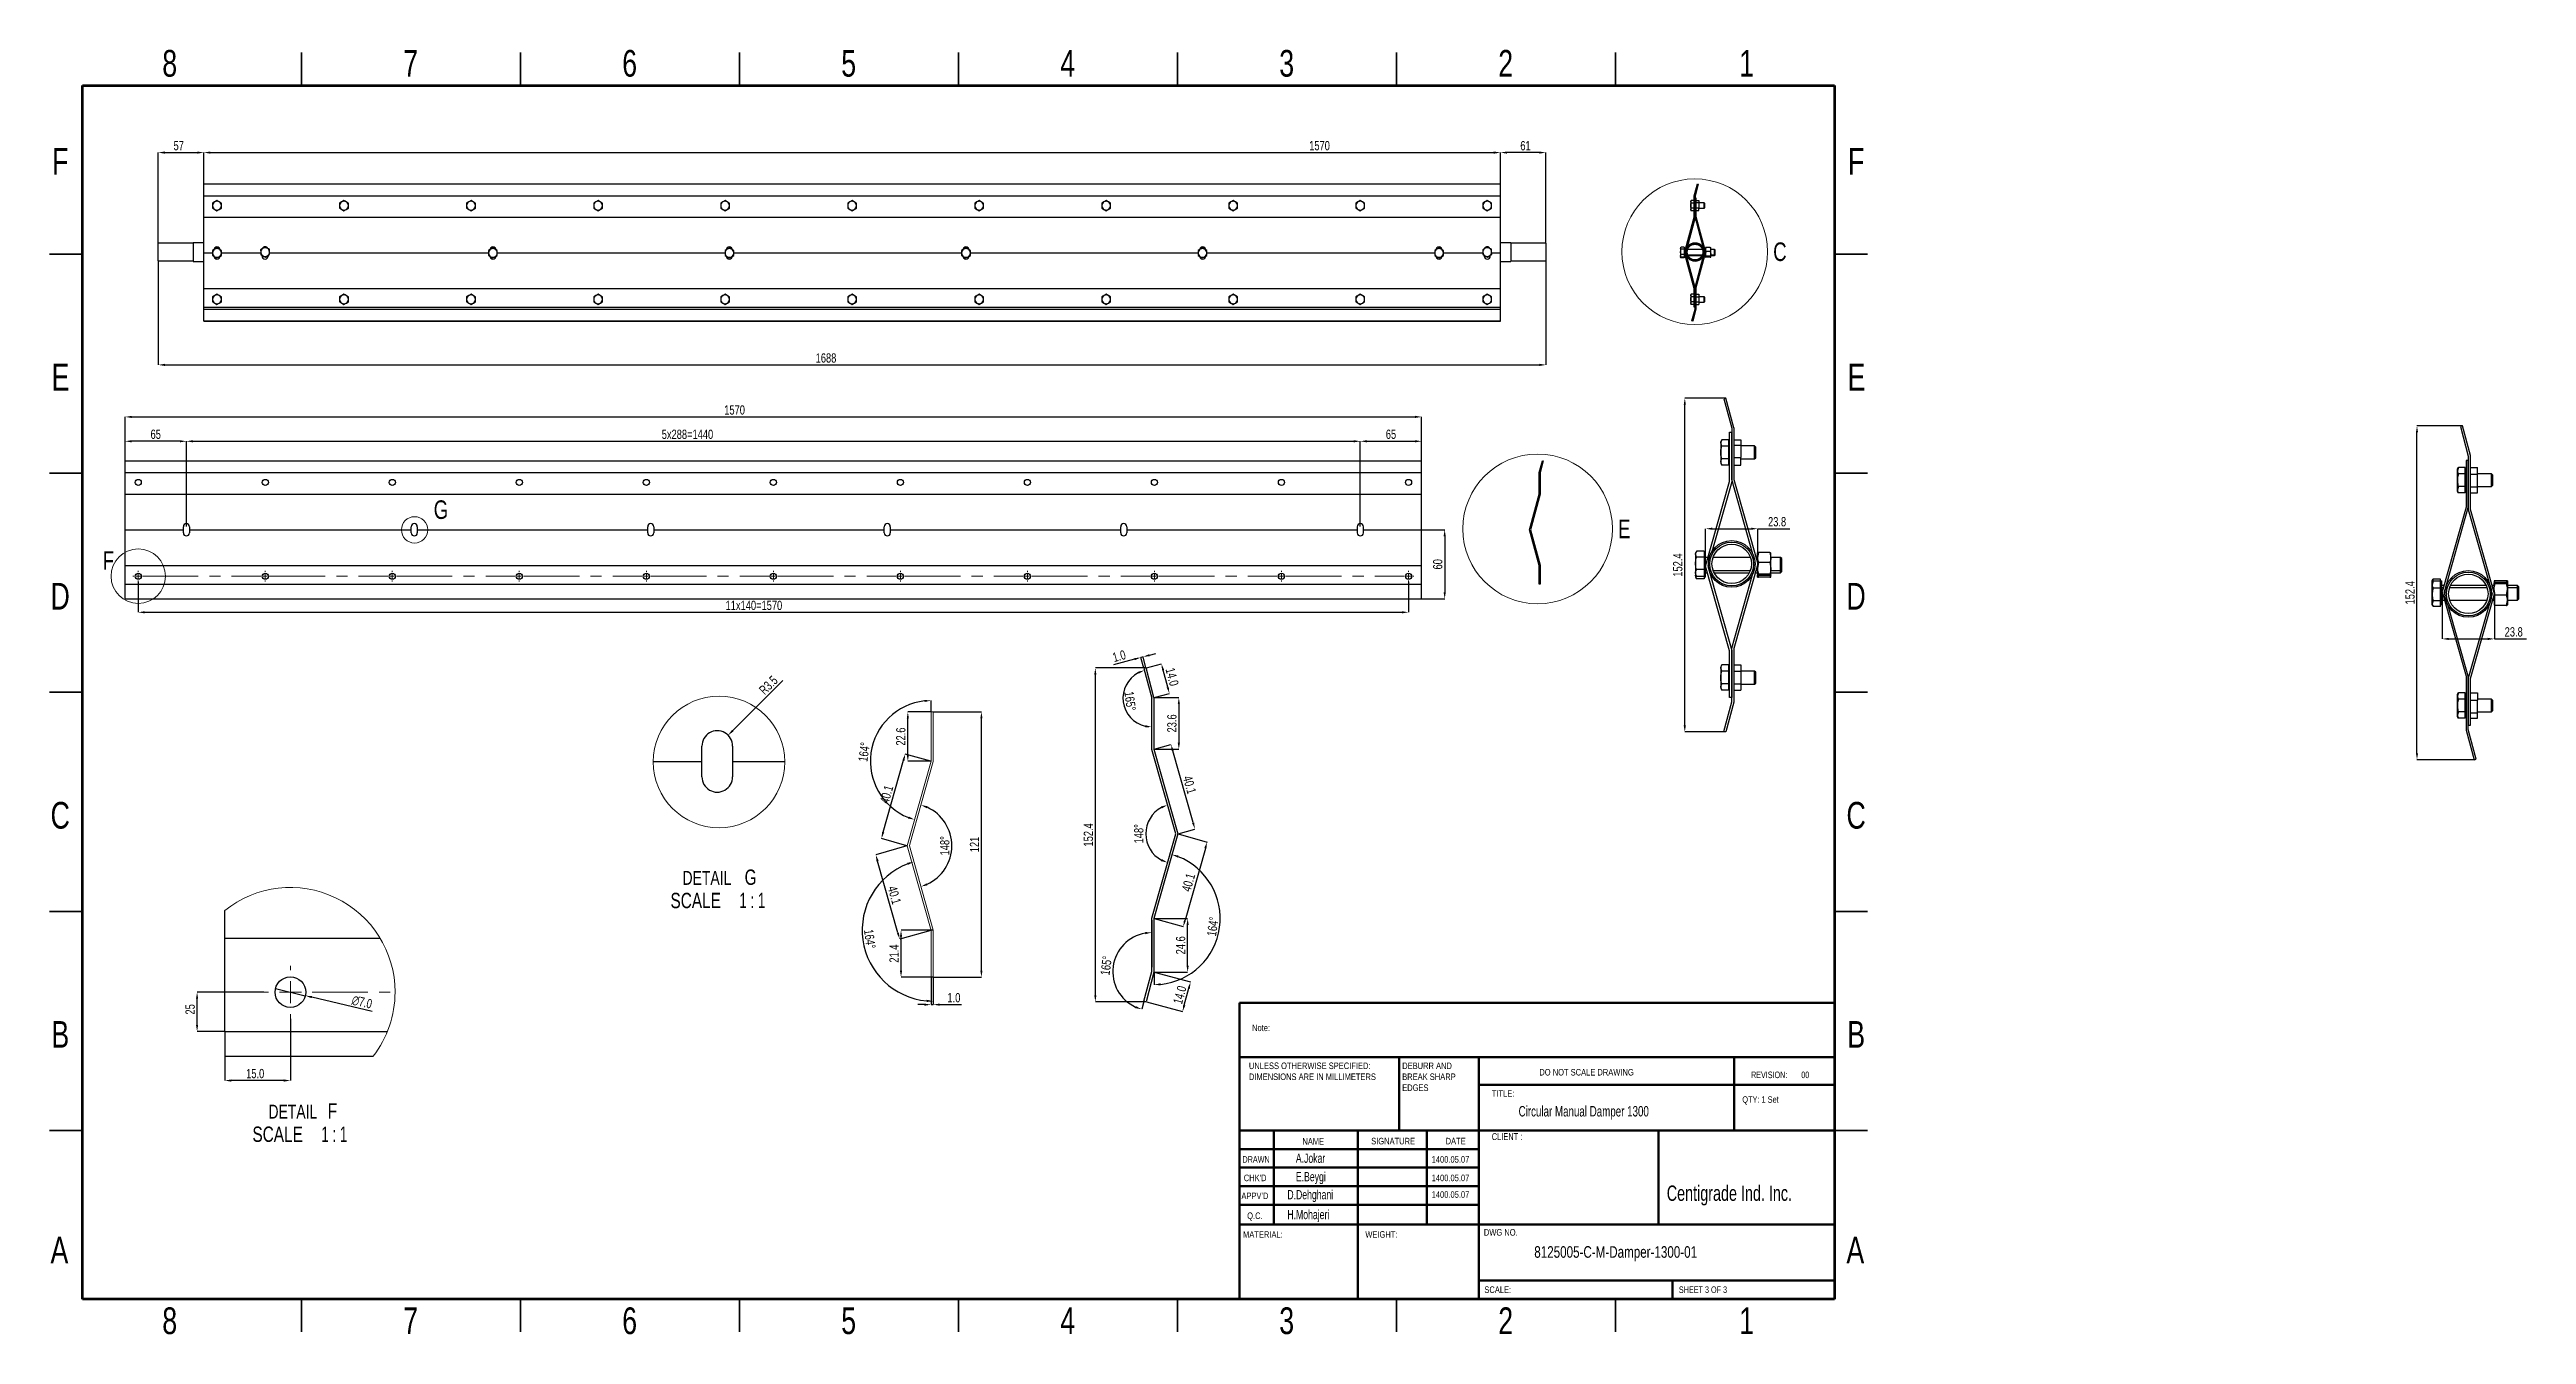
# Model space of a CAD drawing. Header units: millimetres. Extents: x -361 to 14022, y -1822 to 1455.
# Drawn here: x 3751 to 4316, y -334 to -40 of the extents above; entities that cross this region are included whole.
import ezdxf

# ---------------------------------------------------------------- set-up
doc = ezdxf.new("R2010")
doc.units = ezdxf.units.MM
doc.linetypes.add('CENTERX2', pattern=[20.32, 12.7, -2.54, 2.54, -2.54])
doc.styles.add('SLDTEXTSTYLE0', font='TXT', dxfattribs={"width": 0.75})
doc.styles.add('SLDTEXTSTYLE1', font='TXT', dxfattribs={"width": 0.686449})
doc.styles.add('SLDTEXTSTYLE2', font='TXT', dxfattribs={"width": 0.652778})
doc.styles.add('SLDTEXTSTYLE3', font='TXT', dxfattribs={"width": 0.6875})
doc.styles.add('SLDTEXTSTYLE4', font='TXT', dxfattribs={"width": 0.7})
doc.styles.add('SLDTEXTSTYLE5', font='TXT', dxfattribs={"width": 0.65})
doc.dimstyles.new('SLDDIMSTYLE10', dxfattribs={"dimtxt": 2.116667, "dimasz": 1.5, "dimexe": 0, "dimexo": 0.0625, "dimgap": 0.529167, "dimtad": 1, "dimdec": 1, "dimlfac": 5, "dimrnd": 1e-09, "dimzin": 4, "dimdsep": 46, "dimtxsty": 'SLDTEXTSTYLE0', "dimsah": 1, "dimcen": 0.09, "dimadec": 0, "dimazin": 1, "dimtfac": 1, "dimtdec": 1, "dimtofl": 0, "dimtmove": 0, "dimatfit": 3, "dimfxl": 1, "dimfrac": 2, "dimtolj": 1, "dimtzin": 12, "dimarcsym": 0})
doc.dimstyles.new('SLDDIMSTYLE11', dxfattribs={"dimtxt": 2.116667, "dimasz": 1.5, "dimexe": 0, "dimexo": 0.0625, "dimgap": 0.529167, "dimtad": 1, "dimdec": 1, "dimlfac": 2, "dimrnd": 1e-09, "dimzin": 12, "dimdsep": 46, "dimtxsty": 'SLDTEXTSTYLE0', "dimsah": 1, "dimcen": 0.09, "dimadec": 0, "dimazin": 3, "dimtfac": 1, "dimtdec": 1, "dimtofl": 0, "dimtmove": 0, "dimatfit": 3, "dimfxl": 1, "dimfrac": 2, "dimtolj": 1, "dimtzin": 12, "dimarcsym": 0})
doc.dimstyles.new('SLDDIMSTYLE15', dxfattribs={"dimtxt": 2.116667, "dimasz": 1.5, "dimexe": 0, "dimexo": 0.0625, "dimgap": 0.529167, "dimtad": 1, "dimdec": 1, "dimlfac": 2, "dimrnd": 1e-09, "dimzin": 4, "dimdsep": 46, "dimtxsty": 'SLDTEXTSTYLE0', "dimsah": 1, "dimcen": 0.09, "dimadec": 0, "dimazin": 1, "dimtfac": 1, "dimtdec": 1, "dimtmove": 0, "dimatfit": 0, "dimfxl": 1, "dimfrac": 2, "dimtolj": 1, "dimtzin": 12, "dimarcsym": 0})
doc.dimstyles.new('SLDDIMSTYLE16', dxfattribs={"dimtxt": 2.116667, "dimasz": 1.5, "dimexe": 0, "dimexo": 0.0625, "dimgap": 0.529167, "dimtad": 1, "dimdec": 1, "dimrnd": 1e-09, "dimzin": 4, "dimdsep": 46, "dimtxsty": 'SLDTEXTSTYLE0', "dimsah": 1, "dimcen": 0.09, "dimadec": 0, "dimazin": 1, "dimtfac": 1, "dimtdec": 1, "dimtmove": 0, "dimatfit": 0, "dimfxl": 1, "dimfrac": 2, "dimtolj": 1, "dimtzin": 12, "dimarcsym": 0})
doc.dimstyles.new('SLDDIMSTYLE17', dxfattribs={"dimtxt": 2.116667, "dimasz": 1.5, "dimexe": 0, "dimexo": 0.0625, "dimgap": 0.529167, "dimtad": 1, "dimdec": 1, "dimrnd": 1e-09, "dimzin": 4, "dimdsep": 46, "dimtxsty": 'SLDTEXTSTYLE0', "dimsah": 1, "dimcen": 0.09, "dimadec": 0, "dimazin": 1, "dimtfac": 1, "dimtdec": 1, "dimtofl": 0, "dimtmove": 0, "dimatfit": 3, "dimfxl": 1, "dimfrac": 2, "dimtolj": 1, "dimtzin": 12, "dimarcsym": 0})
doc.dimstyles.new('SLDDIMSTYLE18', dxfattribs={"dimtxt": 2.116667, "dimasz": 1.5, "dimexe": 0, "dimexo": 0.0625, "dimgap": 0.529167, "dimtad": 1, "dimdec": 1, "dimrnd": 1e-09, "dimzin": 4, "dimdsep": 46, "dimtxsty": 'SLDTEXTSTYLE0', "dimblk1": 'NONE', "dimsah": 1, "dimcen": 0, "dimadec": 0, "dimazin": 1, "dimtfac": 1, "dimtdec": 1, "dimtmove": 0, "dimatfit": 3, "dimldrblk": 'NONE', "dimfxl": 1, "dimfrac": 2, "dimtolj": 1, "dimtzin": 12, "dimarcsym": 0})
doc.dimstyles.new('SLDDIMSTYLE19', dxfattribs={"dimtxt": 2.116667, "dimasz": 1.5, "dimexe": 0, "dimexo": 0.0625, "dimgap": 0.529167, "dimtad": 1, "dimdec": 1, "dimrnd": 1e-09, "dimzin": 12, "dimdsep": 46, "dimtxsty": 'SLDTEXTSTYLE0', "dimsah": 1, "dimcen": 0, "dimadec": 0, "dimazin": 3, "dimtfac": 1, "dimtdec": 1, "dimtofl": 0, "dimtmove": 0, "dimatfit": 3, "dimfxl": 1, "dimfrac": 2, "dimtolj": 1, "dimtzin": 12, "dimarcsym": 0})
doc.dimstyles.new('SLDDIMSTYLE9', dxfattribs={"dimtxt": 2.116667, "dimasz": 1.5, "dimexe": 0, "dimexo": 0.0625, "dimgap": 0.529167, "dimtad": 1, "dimdec": 1, "dimlfac": 5, "dimrnd": 1e-09, "dimzin": 4, "dimdsep": 46, "dimtxsty": 'SLDTEXTSTYLE0', "dimsah": 1, "dimcen": 0.09, "dimadec": 0, "dimazin": 1, "dimtfac": 1, "dimtdec": 1, "dimtmove": 0, "dimatfit": 0, "dimfxl": 1, "dimfrac": 2, "dimtolj": 1, "dimtzin": 12, "dimarcsym": 0})

msp = doc.modelspace()

# ---------------------------------------------------------------- texts
at = {"color": 7, "linetype": 'Continuous', "lineweight": 0}
for s, insert, char_height, attachment_point, style in [('8', (3778.231818, -40.502615), 6.096, 2, 'SLDTEXTSTYLE0'), ('7', (3833.231818, -40.502615), 6.096, 2, 'SLDTEXTSTYLE0'), ('6', (3883.231818, -40.502615), 6.096, 2, 'SLDTEXTSTYLE0'), ('5', (3933.231818, -40.502615), 6.096, 2, 'SLDTEXTSTYLE0'), ('4', (3983.231818, -40.502615), 6.096, 2, 'SLDTEXTSTYLE0'), ('3', (4033.231818, -40.502615), 6.096, 2, 'SLDTEXTSTYLE0'), ('2', (4083.231818, -40.502615), 6.096, 2, 'SLDTEXTSTYLE0'), ('1', (4138.231818, -40.502615), 6.096, 2, 'SLDTEXTSTYLE0'), ('F', (3753.229702, -62.890615), 6.096, 2, 'SLDTEXTSTYLE0'), ('F', (4163.229702, -62.890615), 6.096, 2, 'SLDTEXTSTYLE0'), ('E', (3753.303785, -112.140615), 6.096, 2, 'SLDTEXTSTYLE0'), ('E', (4163.303785, -112.140615), 6.096, 2, 'SLDTEXTSTYLE0'), ('D', (3753.223352, -162.140615), 6.096, 2, 'SLDTEXTSTYLE0'), ('D', (4163.223352, -162.140615), 6.096, 2, 'SLDTEXTSTYLE0'), ('C', (3753.229702, -212.140615), 6.096, 2, 'SLDTEXTSTYLE0'), ('C', (4163.229702, -212.140615), 6.096, 2, 'SLDTEXTSTYLE0'), ('B', (3753.246635, -262.140615), 6.096, 2, 'SLDTEXTSTYLE0'), ('Note:', (4025.325482, -262.950006), 1.5, 1, 'SLDTEXTSTYLE0'), ('B', (4163.246635, -262.140615), 6.096, 2, 'SLDTEXTSTYLE0'), ('DO NOT SCALE DRAWING', (4090.907842, -273.083312), 1.5, 1, 'SLDTEXTSTYLE0'), ('REVISION:       00', (4139.248092, -273.681532), 1.5, 1, 'SLDTEXTSTYLE2'), ('TITLE:', (4080.052717, -277.932379), 1.5, 1, 'SLDTEXTSTYLE0'), ('Circular Manual Damper 1300', (4086.179043, -281.551726), 2.38125, 1, 'SLDTEXTSTYLE4'), ('QTY: 1 Set', (4137.251346, -279.311269), 1.5, 1, 'SLDTEXTSTYLE4'), ('CLIENT :', (4080.052717, -287.731037), 1.5875, 1, 'SLDTEXTSTYLE4'), ('DRAWN', (4023.136565, -292.981524), 1.5, 1, 'SLDTEXTSTYLE1'), ('A.Jokar', (4035.32644, -292.397093), 2.1166667, 1, 'SLDTEXTSTYLE4'), ('NAME', (4036.815441, -288.864823), 1.5, 1, 'SLDTEXTSTYLE0'), ('SIGNATURE', (4052.526789, -288.804549), 1.5, 1, 'SLDTEXTSTYLE0'), ('1400.05.07', (4066.3309, -292.981524), 1.5, 1, 'SLDTEXTSTYLE0'), ('DATE', (4069.511027, -288.804549), 1.5, 1, 'SLDTEXTSTYLE0'), ("CHK'D", (4023.432424, -297.204452), 1.5, 1, 'SLDTEXTSTYLE0'), ('E.Beygi', (4035.32644, -296.620021), 2.1166667, 1, 'SLDTEXTSTYLE4'), ('1400.05.07', (4066.3309, -297.204452), 1.5, 1, 'SLDTEXTSTYLE0'), ('Centigrade Ind. Inc.', (4120.000775, -299.69289), 3.5, 1, 'SLDTEXTSTYLE4'), ("APPV'D", (4022.894924, -301.300439), 1.5, 1, 'SLDTEXTSTYLE0'), ('D.Dehghani', (4033.380393, -300.716007), 2.1166667, 1, 'SLDTEXTSTYLE4'), ('H.Mohajeri', (4033.380393, -305.256238), 2.1166667, 1, 'SLDTEXTSTYLE4'), ('1400.05.07', (4066.3309, -301.001873), 1.5, 1, 'SLDTEXTSTYLE0'), ('MATERIAL:', (4023.268439, -310.111643), 1.5, 1, 'SLDTEXTSTYLE0'), ('Q.C.', (4024.208596, -305.84067), 1.5, 1, 'SLDTEXTSTYLE0'), ('WEIGHT:', (4051.186808, -310.113059), 1.4986, 1, 'SLDTEXTSTYLE0'), ('DWG NO.', (4078.246204, -309.630249), 1.5, 1, 'SLDTEXTSTYLE0'), ('A', (3753.049785, -311.390615), 6.096, 2, 'SLDTEXTSTYLE0'), ('8125005-C-M-Damper-1300-01', (4089.756915, -313.535232), 2.64583333, 1, 'SLDTEXTSTYLE0'), ('A', (4163.049785, -311.390615), 6.096, 2, 'SLDTEXTSTYLE0'), ('8', (3778.231818, -327.502615), 6.096, 2, 'SLDTEXTSTYLE0'), ('7', (3833.231818, -327.502615), 6.096, 2, 'SLDTEXTSTYLE0'), ('6', (3883.231818, -327.502615), 6.096, 2, 'SLDTEXTSTYLE0'), ('5', (3933.231818, -327.502615), 6.096, 2, 'SLDTEXTSTYLE0'), ('4', (3983.231818, -327.502615), 6.096, 2, 'SLDTEXTSTYLE0'), ('3', (4033.231818, -327.502615), 6.096, 2, 'SLDTEXTSTYLE0'), ('SCALE:', (4078.367168, -322.716218), 1.5, 1, 'SLDTEXTSTYLE0'), ('2', (4083.231818, -327.502615), 6.096, 2, 'SLDTEXTSTYLE0'), ('SHEET 3 OF 3', (4122.771496, -322.716218), 1.5, 1, 'SLDTEXTSTYLE3'), ('1', (4138.231818, -327.502615), 6.096, 2, 'SLDTEXTSTYLE0')]:
    msp.add_mtext(s, dxfattribs=dict(at, insert=insert, char_height=char_height, attachment_point=attachment_point, style=style))
at = {"color": 7, "linetype": 'Continuous', "lineweight": 18, "char_height": 4.233333, "attachment_point": 1, "style": 'SLDTEXTSTYLE0'}
for s, insert in [('C', (4144.296079, -84.435586)), ('G', (3838.498531, -143.311795)), ('E', (4108.890276, -147.707987)), ('F', (3762.942549, -154.909993))]:
    msp.add_mtext(s, dxfattribs=dict(at, insert=insert))

# ---------------------------------------------------------------- blocks, each defined once
blk = doc.blocks.new('SW_NOTE_6')
at = {"color": 0, "linetype": 'Continuous', "lineweight": 0, "char_height": 1.5, "attachment_point": 1, "style": 'SLDTEXTSTYLE0'}
for s, insert in [('UNLESS OTHERWISE SPECIFIED:', (0, 1.93)), ('DIMENSIONS ARE IN MILLIMETERS', (0, -0.57))]:
    blk.add_mtext(s, dxfattribs=dict(at, insert=insert))
blk = doc.blocks.new('SW_NOTE_7')
at = {"color": 0, "linetype": 'Continuous', "lineweight": 0, "char_height": 1.5, "attachment_point": 1, "style": 'SLDTEXTSTYLE0'}
for s, insert in [('DEBURR AND', (0, 1.93)), ('BREAK SHARP', (0, -0.57)), ('EDGES', (0, -3.07))]:
    blk.add_mtext(s, dxfattribs=dict(at, insert=insert))
blk = doc.blocks.new('*D156')
at = {"color": 0, "linetype": 'Continuous', "lineweight": -2, "transparency": 16777216}
for p, q in [((4082.02, -78.63), (4082.02, -63.93)), ((4090.92, -63.93), (4083.52, -63.93)), ((4092.42, -84.57), (4092.42, -63.93))]:
    blk.add_line(p, q, dxfattribs=at)
at = {"color": 0, "linetype": 'Continuous', "transparency": 16777216}
for points in [[(4083.52, -63.68), (4083.52, -64.18), (4082.02, -63.93)], [(4090.92, -63.68), (4090.92, -64.18), (4092.42, -63.93)]]:
    blk.add_solid(points, dxfattribs=at)
at = {"layer": 'Defpoints', "color": 0, "linetype": 'Continuous', "transparency": 16777216}
for p in [(4082.02, -63.93), (4082.02, -78.69), (4092.42, -84.63)]:
    blk.add_point(p, dxfattribs=at)
at = {"color": 0, "linetype": 'Continuous', "lineweight": 18, "transparency": 16777216, "insert": (4087.75, -61.29), "char_height": 2.117, "attachment_point": 2, "style": 'SLDTEXTSTYLE0'}
blk.add_mtext('\\A1;61', dxfattribs=at)
blk = doc.blocks.new('*D157')
at = {"color": 0, "linetype": 'Continuous', "lineweight": -2, "transparency": 16777216}
for p, q in [((3786.02, -71.01), (3786.02, -63.93)), ((3787.52, -63.93), (4080.52, -63.93)), ((4082.02, -71.01), (4082.02, -63.93))]:
    blk.add_line(p, q, dxfattribs=at)
at = {"color": 0, "linetype": 'Continuous', "transparency": 16777216}
for points in [[(3787.52, -63.68), (3787.52, -64.18), (3786.02, -63.93)], [(4080.52, -63.68), (4080.52, -64.18), (4082.02, -63.93)]]:
    blk.add_solid(points, dxfattribs=at)
at = {"layer": 'Defpoints', "color": 0, "linetype": 'Continuous', "transparency": 16777216}
for p in [(4082.02, -63.93), (3786.02, -71.08), (4082.02, -71.08)]:
    blk.add_point(p, dxfattribs=at)
at = {"color": 0, "linetype": 'Continuous', "lineweight": 18, "transparency": 16777216, "insert": (4040.73, -61.29), "char_height": 2.117, "attachment_point": 2, "style": 'SLDTEXTSTYLE0'}
blk.add_mtext('\\A1;1570', dxfattribs=at)
blk = doc.blocks.new('*D158')
at = {"color": 0, "linetype": 'Continuous', "lineweight": -2, "transparency": 16777216}
for p, q in [((3775.62, -84.57), (3775.62, -63.93)), ((3777.12, -63.93), (3784.52, -63.93)), ((3786.02, -78.63), (3786.02, -63.93))]:
    blk.add_line(p, q, dxfattribs=at)
at = {"color": 0, "linetype": 'Continuous', "transparency": 16777216}
for points in [[(3777.12, -63.68), (3777.12, -64.18), (3775.62, -63.93)], [(3784.52, -63.68), (3784.52, -64.18), (3786.02, -63.93)]]:
    blk.add_solid(points, dxfattribs=at)
at = {"layer": 'Defpoints', "color": 0, "linetype": 'Continuous', "transparency": 16777216}
for p in [(3786.02, -63.93), (3786.02, -78.69), (3775.62, -84.63)]:
    blk.add_point(p, dxfattribs=at)
at = {"color": 0, "linetype": 'Continuous', "lineweight": 18, "transparency": 16777216, "insert": (3780.29, -61.28), "char_height": 2.117, "attachment_point": 2, "style": 'SLDTEXTSTYLE0'}
blk.add_mtext('\\A1;57', dxfattribs=at)
blk = doc.blocks.new('*D159')
at = {"color": 0, "linetype": 'Continuous', "lineweight": -2, "transparency": 16777216}
for p, q in [((3775.62, -88.7), (3775.62, -112.39)), ((4092.42, -88.7), (4092.42, -112.39)), ((3777.12, -112.39), (4090.92, -112.39))]:
    blk.add_line(p, q, dxfattribs=at)
at = {"color": 0, "linetype": 'Continuous', "transparency": 16777216}
for points in [[(3777.12, -112.14), (3777.12, -112.64), (3775.62, -112.39)], [(4090.92, -112.14), (4090.92, -112.64), (4092.42, -112.39)]]:
    blk.add_solid(points, dxfattribs=at)
at = {"layer": 'Defpoints', "color": 0, "linetype": 'Continuous', "transparency": 16777216}
for p in [(3775.62, -88.63), (4092.42, -88.63), (4092.42, -112.39)]:
    blk.add_point(p, dxfattribs=at)
at = {"color": 0, "linetype": 'Continuous', "lineweight": 18, "transparency": 16777216, "insert": (3928.06, -109.75), "char_height": 2.117, "attachment_point": 2, "style": 'SLDTEXTSTYLE0'}
blk.add_mtext('\\A1;1688', dxfattribs=at)
blk = doc.blocks.new('*D160')
at = {"color": 0, "linetype": 'Continuous', "lineweight": -2, "transparency": 16777216}
for p, q in [((3768.04, -141.82), (3768.04, -124.26)), ((3769.54, -124.26), (4062.54, -124.26)), ((4064.04, -141.82), (4064.04, -124.26))]:
    blk.add_line(p, q, dxfattribs=at)
at = {"color": 0, "linetype": 'Continuous', "transparency": 16777216}
for points in [[(3769.54, -124.01), (3769.54, -124.51), (3768.04, -124.26)], [(4062.54, -124.01), (4062.54, -124.51), (4064.04, -124.26)]]:
    blk.add_solid(points, dxfattribs=at)
at = {"layer": 'Defpoints', "color": 0, "linetype": 'Continuous', "transparency": 16777216}
for p in [(4064.04, -124.26), (3768.04, -141.88), (4064.04, -141.88)]:
    blk.add_point(p, dxfattribs=at)
at = {"color": 0, "linetype": 'Continuous', "lineweight": 18, "transparency": 16777216, "insert": (3907.19, -121.61), "char_height": 2.117, "attachment_point": 2, "style": 'SLDTEXTSTYLE0'}
blk.add_mtext('\\A1;1570', dxfattribs=at)
blk = doc.blocks.new('*D161')
at = {"color": 0, "linetype": 'Continuous', "lineweight": -2, "transparency": 16777216}
for p, q in [((3771.04, -161.88), (3771.04, -168.86)), ((4061.04, -161.88), (4061.04, -168.86)), ((3772.54, -168.86), (4059.54, -168.86))]:
    blk.add_line(p, q, dxfattribs=at)
at = {"color": 0, "linetype": 'Continuous', "transparency": 16777216}
for points in [[(3772.54, -168.61), (3772.54, -169.11), (3771.04, -168.86)], [(4059.54, -168.61), (4059.54, -169.11), (4061.04, -168.86)]]:
    blk.add_solid(points, dxfattribs=at)
at = {"layer": 'Defpoints', "color": 0, "linetype": 'Continuous', "transparency": 16777216}
for p in [(3771.04, -161.82), (4061.04, -161.82), (4061.04, -168.86)]:
    blk.add_point(p, dxfattribs=at)
at = {"color": 0, "linetype": 'Continuous', "lineweight": 18, "transparency": 16777216, "insert": (3911.6, -166.22), "char_height": 2.1167, "attachment_point": 2, "style": 'SLDTEXTSTYLE0'}
blk.add_mtext('\\A1;11x140=1570', dxfattribs=at)
blk = doc.blocks.new('*D162')
at = {"color": 0, "linetype": 'Continuous', "lineweight": -2, "transparency": 16777216}
for p, q in [((3782.04, -149.26), (3782.04, -129.82)), ((3783.54, -129.82), (4048.54, -129.82)), ((4050.04, -149.26), (4050.04, -129.82))]:
    blk.add_line(p, q, dxfattribs=at)
at = {"color": 0, "linetype": 'Continuous', "transparency": 16777216}
for points in [[(3783.54, -129.57), (3783.54, -130.07), (3782.04, -129.82)], [(4048.54, -129.57), (4048.54, -130.07), (4050.04, -129.82)]]:
    blk.add_solid(points, dxfattribs=at)
at = {"layer": 'Defpoints', "color": 0, "linetype": 'Continuous', "transparency": 16777216}
for p in [(4050.04, -129.82), (3782.04, -149.32), (4050.04, -149.32)]:
    blk.add_point(p, dxfattribs=at)
at = {"color": 0, "linetype": 'Continuous', "lineweight": 18, "transparency": 16777216, "insert": (3896.43, -127.17), "char_height": 2.1167, "attachment_point": 2, "style": 'SLDTEXTSTYLE0'}
blk.add_mtext('\\A1;5x288=1440', dxfattribs=at)
blk = doc.blocks.new('SW_CENTERMARKSYMBOL_0')
at = {"color": 0, "linetype": 'Continuous', "lineweight": 0}
for p, q in [((-262, 0), (-262.2, 0)), ((-261, 0), (-261.5, 0)), ((-261, 1), (-261, 1.2)), ((-261, 0), (-261, 0.5)), ((-261, 0), (-261, -0.5)), ((-261, 0), (-260.5, 0)), ((-232, 0), (-232.5, 0)), ((-232, 1), (-232, 1.2)), ((-232, 0), (-232, 0.5)), ((-232, 0), (-232, -0.5)), ((-232, 0), (-231.5, 0)), ((-203, 0), (-203.5, 0)), ((-203, 1), (-203, 1.2)), ((-203, 0), (-203, 0.5)), ((-203, 0), (-203, -0.5)), ((-203, 0), (-202.5, 0)), ((-174, 0), (-174.5, 0)), ((-174, 1), (-174, 1.2)), ((-174, 0), (-174, 0.5)), ((-174, 0), (-174, -0.5)), ((-174, 0), (-173.5, 0)), ((-145, 0), (-145.5, 0)), ((-145, 1), (-145, 1.2)), ((-145, 0), (-145, 0.5)), ((-145, 0), (-145, -0.5)), ((-145, 0), (-144.5, 0)), ((-116, 0), (-116.5, 0)), ((-116, 1), (-116, 1.2)), ((-116, 0), (-116, 0.5)), ((-116, 0), (-116, -0.5)), ((-116, 0), (-115.5, 0)), ((-87, 0), (-87.5, 0)), ((-87, 1), (-87, 1.2)), ((-87, 0), (-87, 0.5)), ((-87, 0), (-87, -0.5)), ((-87, 0), (-86.5, 0)), ((-58, 0), (-58.5, 0)), ((-58, 1), (-58, 1.2)), ((-58, 0), (-58, 0.5)), ((-58, 0), (-58, -0.5)), ((-58, 0), (-57.5, 0)), ((-29, 0), (-29.5, 0)), ((-29, 1), (-29, 1.2)), ((-29, 0), (-29, 0.5)), ((-29, 0), (-29, -0.5)), ((-29, 0), (-28.5, 0)), ((0, 0), (-0.5, 0)), ((0, 1), (0, 1.2)), ((0, 0), (0, 0.5)), ((0, 0), (0, -0.5)), ((0, 0), (0.5, 0)), ((29, 0), (28.5, 0)), ((29, 1), (29, 1.2)), ((29, 0), (29, 0.5)), ((29, 0), (29, -0.5)), ((29, 0), (29.5, 0)), ((30, 0), (30.2, 0)), ((-261, -1), (-261, -1.2)), ((-232, -1), (-232, -1.2)), ((-203, -1), (-203, -1.2)), ((-174, -1), (-174, -1.2)), ((-145, -1), (-145, -1.2)), ((-116, -1), (-116, -1.2)), ((-87, -1), (-87, -1.2)), ((-58, -1), (-58, -1.2)), ((-29, -1), (-29, -1.2)), ((0, -1), (0, -1.2)), ((29, -1), (29, -1.2))]:
    blk.add_line(p, q, dxfattribs=at)
at = {"color": 0, "linetype": 'CENTERX2', "lineweight": 0}
for p, q in [((-260, 0), (-233, 0)), ((-231, 0), (-204, 0)), ((-202, 0), (-175, 0)), ((-173, 0), (-146, 0)), ((-144, 0), (-117, 0)), ((-115, 0), (-88, 0)), ((-86, 0), (-59, 0)), ((-57, 0), (-30, 0)), ((-28, 0), (-1, 0)), ((1, 0), (28, 0))]:
    blk.add_line(p, q, dxfattribs=at)
blk = doc.blocks.new('*D163')
at = {"color": 0, "linetype": 'Continuous', "lineweight": -2, "transparency": 16777216}
for p, q in [((3799.72, -255.55), (3784.48, -255.55)), ((3784.48, -263.05), (3784.48, -257.05)), ((3790.72, -264.55), (3784.48, -264.55))]:
    blk.add_line(p, q, dxfattribs=at)
at = {"color": 0, "linetype": 'Continuous', "transparency": 16777216}
for points in [[(3784.23, -257.05), (3784.73, -257.05), (3784.48, -255.55)], [(3784.23, -263.05), (3784.73, -263.05), (3784.48, -264.55)]]:
    blk.add_solid(points, dxfattribs=at)
at = {"layer": 'Defpoints', "color": 0, "linetype": 'Continuous', "transparency": 16777216}
for p in [(3784.48, -255.55), (3799.78, -255.55), (3790.78, -264.55)]:
    blk.add_point(p, dxfattribs=at)
at = {"color": 0, "linetype": 'Continuous', "lineweight": 18, "transparency": 16777216, "insert": (3781.83, -259.49), "char_height": 2.117, "attachment_point": 2, "rotation": 90, "style": 'SLDTEXTSTYLE0'}
blk.add_mtext('\\A1;25', dxfattribs=at)
blk = doc.blocks.new('*D164')
at = {"color": 0, "linetype": 'Continuous', "lineweight": -2, "transparency": 16777216}
for p, q in [((3790.78, -264.62), (3790.78, -275.73)), ((3805.78, -261.62), (3805.78, -275.73)), ((3804.28, -275.73), (3792.28, -275.73))]:
    blk.add_line(p, q, dxfattribs=at)
at = {"color": 0, "linetype": 'Continuous', "transparency": 16777216}
for points in [[(3792.28, -275.48), (3792.28, -275.98), (3790.78, -275.73)], [(3804.28, -275.48), (3804.28, -275.98), (3805.78, -275.73)]]:
    blk.add_solid(points, dxfattribs=at)
at = {"layer": 'Defpoints', "color": 0, "linetype": 'Continuous', "transparency": 16777216}
for p in [(3790.78, -264.55), (3805.78, -261.55), (3790.78, -275.73)]:
    blk.add_point(p, dxfattribs=at)
at = {"color": 0, "linetype": 'Continuous', "lineweight": 18, "transparency": 16777216, "insert": (3797.74, -273.08), "char_height": 2.117, "attachment_point": 2, "style": 'SLDTEXTSTYLE0'}
blk.add_mtext('\\A1;15.0', dxfattribs=at)
blk = doc.blocks.new('*D165')
at = {"color": 0, "linetype": 'Continuous', "lineweight": -2, "transparency": 16777216}
for p, q in [((3802.37, -254.75), (3809.19, -256.36)), ((3824.43, -259.94), (3810.65, -256.7))]:
    blk.add_line(p, q, dxfattribs=at)
at = {"color": 0, "linetype": 'Continuous', "transparency": 16777216}
blk.add_solid([(3810.7, -256.46), (3810.59, -256.94), (3809.19, -256.36)], dxfattribs=at)
at = {"layer": 'Defpoints', "color": 0, "linetype": 'Continuous', "transparency": 16777216}
for p in [(3802.37, -254.75), (3809.19, -256.36)]:
    blk.add_point(p, dxfattribs=at)
at = {"color": 0, "linetype": 'Continuous', "lineweight": 18, "transparency": 16777216, "insert": (3820.14, -256.22), "char_height": 2.117, "attachment_point": 1, "rotation": 346.7587, "style": 'SLDTEXTSTYLE0'}
blk.add_mtext('\\A1;∅7.0', dxfattribs=at)
blk = doc.blocks.new('_NONE')
blk = doc.blocks.new('SW_NOTE_10')
at = {"color": 0, "linetype": 'Continuous', "lineweight": 0, "attachment_point": 2}
for s, insert, char_height, style in [('DETAIL', (6.5, 4.09), 3.175, 'SLDTEXTSTYLE0'), ('F', (15.54, 4.42), 3.5, 'SLDTEXTSTYLE0'), ('SCALE', (3.02, -0.9), 3.5, 'SLDTEXTSTYLE0'), ('1 : 1', (15.95, -0.9), 3.5, 'SLDTEXTSTYLE5')]:
    blk.add_mtext(s, dxfattribs=dict(at, insert=insert, char_height=char_height, style=style))
blk = doc.blocks.new('SW_CENTERMARKSYMBOL_1')
at = {"color": 0, "linetype": 'Continuous', "lineweight": 0}
for p, q in [((0, 5), (0, 6)), ((-5, 0), (-6, 0)), ((0, 0), (-2.5, 0)), ((0, 0), (0, 2.5)), ((0, 0), (0, -2.5)), ((0, 0), (2.5, 0)), ((0, -5), (0, -6))]:
    blk.add_line(p, q, dxfattribs=at)
at = {"color": 0, "linetype": 'CENTERX2', "lineweight": 0}
blk.add_line((5, 0), (23.9, 0), dxfattribs=at)
blk = doc.blocks.new('*D166')
at = {"color": 0, "linetype": 'Continuous', "lineweight": -2, "transparency": 16777216}
blk.add_line((3918.18, -184.45), (3906.76, -195.87), dxfattribs=at)
at = {"color": 0, "linetype": 'Continuous', "transparency": 16777216}
blk.add_solid([(3906.59, -195.69), (3906.94, -196.05), (3905.7, -196.93)], dxfattribs=at)
at = {"layer": 'Defpoints', "color": 0, "linetype": 'Continuous', "transparency": 16777216}
for p in [(3905.7, -196.93), (3903.23, -199.4)]:
    blk.add_point(p, dxfattribs=at)
at = {"color": 0, "linetype": 'Continuous', "lineweight": 18, "transparency": 16777216, "insert": (3912.57, -186.32), "char_height": 2.117, "attachment_point": 1, "rotation": 45, "style": 'SLDTEXTSTYLE0'}
blk.add_mtext('\\A1;R3.5', dxfattribs=at)
blk = doc.blocks.new('SW_NOTE_11')
at = {"color": 0, "linetype": 'Continuous', "lineweight": 0, "attachment_point": 2}
for s, insert, char_height, style in [('DETAIL', (6.5, 4.09), 3.175, 'SLDTEXTSTYLE0'), ('G', (16.47, 4.42), 3.5, 'SLDTEXTSTYLE0'), ('SCALE', (3.93, -0.9), 3.5, 'SLDTEXTSTYLE0'), ('1 : 1', (16.86, -0.9), 3.5, 'SLDTEXTSTYLE5')]:
    blk.add_mtext(s, dxfattribs=dict(at, insert=insert, char_height=char_height, style=style))
blk = doc.blocks.new('*D154')
at = {"color": 0, "linetype": 'Continuous', "lineweight": -2, "transparency": 16777216}
for p, q in [((4301.62, -126.31), (4291.28, -126.31)), ((4291.28, -201.01), (4291.28, -127.81)), ((4304.25, -202.51), (4291.28, -202.51))]:
    blk.add_line(p, q, dxfattribs=at)
at = {"color": 0, "linetype": 'Continuous', "transparency": 16777216}
for points in [[(4291.03, -127.81), (4291.53, -127.81), (4291.28, -126.31)], [(4291.03, -201.01), (4291.53, -201.01), (4291.28, -202.51)]]:
    blk.add_solid(points, dxfattribs=at)
at = {"layer": 'Defpoints', "color": 0, "linetype": 'Continuous', "transparency": 16777216}
for p in [(4291.28, -126.31), (4301.68, -126.31), (4304.31, -202.51)]:
    blk.add_point(p, dxfattribs=at)
at = {"color": 0, "linetype": 'Continuous', "lineweight": 18, "transparency": 16777216, "insert": (4289.69, -164.41), "char_height": 2.117, "attachment_point": 5, "rotation": 90, "style": 'SLDTEXTSTYLE0'}
blk.add_mtext('\\A1;152.4', dxfattribs=at)
blk = doc.blocks.new('*D155')
at = {"color": 0, "linetype": 'Continuous', "lineweight": -2, "transparency": 16777216}
for p, q in [((4297.04, -164.23), (4297.04, -174.93)), ((4308.95, -164.73), (4308.95, -174.93)), ((4298.54, -174.93), (4307.45, -174.93)), ((4308.95, -174.93), (4316.27, -174.93))]:
    blk.add_line(p, q, dxfattribs=at)
at = {"color": 0, "linetype": 'Continuous', "transparency": 16777216}
for points in [[(4298.54, -174.68), (4298.54, -175.18), (4297.04, -174.93)], [(4307.45, -174.68), (4307.45, -175.18), (4308.95, -174.93)]]:
    blk.add_solid(points, dxfattribs=at)
at = {"layer": 'Defpoints', "color": 0, "linetype": 'Continuous', "transparency": 16777216}
for p in [(4297.04, -164.16), (4308.95, -164.66), (4308.95, -174.93)]:
    blk.add_point(p, dxfattribs=at)
at = {"color": 0, "linetype": 'Continuous', "lineweight": 18, "transparency": 16777216, "insert": (4313.36, -173.34), "char_height": 2.117, "attachment_point": 5, "style": 'SLDTEXTSTYLE0'}
blk.add_mtext('\\A1;23.8', dxfattribs=at)
blk = doc.blocks.new('*D178')
at = {"color": 0, "linetype": 'Continuous', "lineweight": -2, "transparency": 16777216}
for p, q in [((4050.04, -149.26), (4050.04, -129.82)), ((4051.54, -129.82), (4062.54, -129.82)), ((4064.04, -148.03), (4064.04, -129.82))]:
    blk.add_line(p, q, dxfattribs=at)
at = {"color": 0, "linetype": 'Continuous', "transparency": 16777216}
for points in [[(4051.54, -129.57), (4051.54, -130.07), (4050.04, -129.82)], [(4062.54, -129.57), (4062.54, -130.07), (4064.04, -129.82)]]:
    blk.add_solid(points, dxfattribs=at)
at = {"layer": 'Defpoints', "color": 0, "linetype": 'Continuous', "transparency": 16777216}
for p in [(4064.04, -129.82), (4050.04, -149.32), (4064.04, -148.09)]:
    blk.add_point(p, dxfattribs=at)
at = {"color": 0, "linetype": 'Continuous', "lineweight": 18, "transparency": 16777216, "insert": (4057.04, -128.23), "char_height": 2.117, "attachment_point": 5, "style": 'SLDTEXTSTYLE0'}
blk.add_mtext('\\A1;65', dxfattribs=at)
blk = doc.blocks.new('*D179')
at = {"color": 0, "linetype": 'Continuous', "lineweight": -2, "transparency": 16777216}
for p, q in [((3768.04, -147.45), (3768.04, -129.82)), ((3780.54, -129.82), (3769.54, -129.82)), ((3782.04, -149.26), (3782.04, -129.82))]:
    blk.add_line(p, q, dxfattribs=at)
at = {"color": 0, "linetype": 'Continuous', "transparency": 16777216}
for points in [[(3769.54, -129.57), (3769.54, -130.07), (3768.04, -129.82)], [(3780.54, -129.57), (3780.54, -130.07), (3782.04, -129.82)]]:
    blk.add_solid(points, dxfattribs=at)
at = {"layer": 'Defpoints', "color": 0, "linetype": 'Continuous', "transparency": 16777216}
for p in [(3768.04, -129.82), (3768.04, -147.51), (3782.04, -149.32)]:
    blk.add_point(p, dxfattribs=at)
at = {"color": 0, "linetype": 'Continuous', "lineweight": 18, "transparency": 16777216, "insert": (3775.04, -128.23), "char_height": 2.117, "attachment_point": 5, "style": 'SLDTEXTSTYLE0'}
blk.add_mtext('\\A1;65', dxfattribs=at)
blk = doc.blocks.new('*D180')
at = {"color": 0, "linetype": 'Continuous', "lineweight": -2, "transparency": 16777216}
for p, q in [((4064.11, -150.02), (4069.3, -150.02)), ((4069.3, -151.52), (4069.3, -164.28)), ((4064.11, -165.78), (4069.3, -165.78))]:
    blk.add_line(p, q, dxfattribs=at)
at = {"color": 0, "linetype": 'Continuous', "transparency": 16777216}
for points in [[(4069.05, -151.52), (4069.55, -151.52), (4069.3, -150.02)], [(4069.05, -164.28), (4069.55, -164.28), (4069.3, -165.78)]]:
    blk.add_solid(points, dxfattribs=at)
at = {"layer": 'Defpoints', "color": 0, "linetype": 'Continuous', "transparency": 16777216}
for p in [(4064.04, -150.02), (4064.04, -165.78), (4069.3, -165.78)]:
    blk.add_point(p, dxfattribs=at)
at = {"color": 0, "linetype": 'Continuous', "lineweight": 18, "transparency": 16777216, "insert": (4067.72, -157.9), "char_height": 2.117, "attachment_point": 5, "rotation": 90, "style": 'SLDTEXTSTYLE0'}
blk.add_mtext('\\A1;60', dxfattribs=at)
blk = doc.blocks.new('*D185')
at = {"color": 0, "linetype": 'Continuous', "lineweight": -2, "transparency": 16777216}
for p, q in [((4133.45, -119.97), (4124.12, -119.97)), ((4124.12, -194.67), (4124.12, -121.47)), ((4133.45, -196.17), (4124.12, -196.17))]:
    blk.add_line(p, q, dxfattribs=at)
at = {"color": 0, "linetype": 'Continuous', "transparency": 16777216}
for points in [[(4123.87, -121.47), (4124.37, -121.47), (4124.12, -119.97)], [(4123.87, -194.67), (4124.37, -194.67), (4124.12, -196.17)]]:
    blk.add_solid(points, dxfattribs=at)
at = {"layer": 'Defpoints', "color": 0, "linetype": 'Continuous', "transparency": 16777216}
for p in [(4124.12, -119.97), (4133.51, -119.97), (4133.51, -196.17)]:
    blk.add_point(p, dxfattribs=at)
at = {"color": 0, "linetype": 'Continuous', "lineweight": 18, "transparency": 16777216, "insert": (4122.53, -158.07), "char_height": 2.117, "attachment_point": 5, "rotation": 90, "style": 'SLDTEXTSTYLE0'}
blk.add_mtext('\\A1;152.4', dxfattribs=at)
blk = doc.blocks.new('*D186')
at = {"color": 0, "linetype": 'Continuous', "lineweight": -2, "transparency": 16777216}
for p, q in [((4128.87, -158.26), (4128.87, -149.78)), ((4130.37, -149.78), (4139.28, -149.78)), ((4140.78, -157.76), (4140.78, -149.78)), ((4140.78, -149.78), (4148.1, -149.78))]:
    blk.add_line(p, q, dxfattribs=at)
at = {"color": 0, "linetype": 'Continuous', "transparency": 16777216}
for points in [[(4130.37, -149.53), (4130.37, -150.03), (4128.87, -149.78)], [(4139.28, -149.53), (4139.28, -150.03), (4140.78, -149.78)]]:
    blk.add_solid(points, dxfattribs=at)
at = {"layer": 'Defpoints', "color": 0, "linetype": 'Continuous', "transparency": 16777216}
for p in [(4140.78, -149.78), (4128.87, -158.32), (4140.78, -157.82)]:
    blk.add_point(p, dxfattribs=at)
at = {"color": 0, "linetype": 'Continuous', "lineweight": 18, "transparency": 16777216, "insert": (4145.19, -148.19), "char_height": 2.117, "attachment_point": 5, "style": 'SLDTEXTSTYLE0'}
blk.add_mtext('\\A1;23.8', dxfattribs=at)
blk = doc.blocks.new('*D187')
at = {"color": 0, "linetype": 'Continuous', "lineweight": -2, "transparency": 16777216}
for p, q in [((3998.5, -179.55), (3993.73, -180.83)), ((4000.45, -179.03), (3999.95, -179.16)), ((4000.61, -181.64), (3999.95, -179.16)), ((4001.11, -181.5), (4000.45, -179.03)), ((4001.9, -178.64), (4003.35, -178.25))]:
    blk.add_line(p, q, dxfattribs=at)
at = {"color": 0, "linetype": 'Continuous', "transparency": 16777216}
for points in [[(3998.44, -179.31), (3998.57, -179.79), (3999.95, -179.16)], [(4001.83, -178.4), (4001.96, -178.88), (4000.45, -179.03)]]:
    blk.add_solid(points, dxfattribs=at)
at = {"layer": 'Defpoints', "color": 0, "linetype": 'Continuous', "transparency": 16777216}
for p in [(3999.95, -179.16), (4000.63, -181.7), (4001.13, -181.56)]:
    blk.add_point(p, dxfattribs=at)
at = {"color": 0, "linetype": 'Continuous', "lineweight": 18, "transparency": 16777216, "insert": (3994.98, -178.85), "char_height": 2.117, "attachment_point": 5, "rotation": 15, "style": 'SLDTEXTSTYLE0'}
blk.add_mtext('\\A1;1.0', dxfattribs=at)
blk = doc.blocks.new('*D188')
at = {"color": 0, "linetype": 'Continuous', "lineweight": -2, "transparency": 16777216}
for p, q in [((4001.19, -181.55), (4004.64, -180.62)), ((4006.06, -185.93), (4005.02, -182.07)), ((4003, -188.31), (4006.45, -187.38))]:
    blk.add_line(p, q, dxfattribs=at)
at = {"color": 0, "linetype": 'Continuous', "transparency": 16777216}
for points in [[(4005.27, -182.01), (4004.78, -182.14), (4004.64, -180.62)], [(4006.3, -185.87), (4005.82, -186), (4006.45, -187.38)]]:
    blk.add_solid(points, dxfattribs=at)
at = {"layer": 'Defpoints', "color": 0, "linetype": 'Continuous', "transparency": 16777216}
for p in [(4004.64, -180.62), (4001.13, -181.56), (4002.94, -188.32)]:
    blk.add_point(p, dxfattribs=at)
at = {"color": 0, "linetype": 'Continuous', "lineweight": 18, "transparency": 16777216, "insert": (4007.08, -183.59), "char_height": 2.117, "attachment_point": 5, "rotation": 284.9998, "style": 'SLDTEXTSTYLE0'}
blk.add_mtext('\\A1;14.0', dxfattribs=at)
blk = doc.blocks.new('*D189')
at = {"color": 0, "linetype": 'Continuous', "lineweight": -2, "transparency": 16777216}
for p, q in [((4003, -188.32), (4008.61, -188.32)), ((4008.61, -189.82), (4008.61, -198.61)), ((4003, -200.11), (4008.61, -200.11))]:
    blk.add_line(p, q, dxfattribs=at)
at = {"color": 0, "linetype": 'Continuous', "transparency": 16777216}
for points in [[(4008.36, -189.82), (4008.86, -189.82), (4008.61, -188.32)], [(4008.36, -198.61), (4008.86, -198.61), (4008.61, -200.11)]]:
    blk.add_solid(points, dxfattribs=at)
at = {"layer": 'Defpoints', "color": 0, "linetype": 'Continuous', "transparency": 16777216}
for p in [(4002.94, -188.32), (4002.94, -200.11), (4008.61, -200.11)]:
    blk.add_point(p, dxfattribs=at)
at = {"color": 0, "linetype": 'Continuous', "lineweight": 18, "transparency": 16777216, "insert": (4007.03, -194.22), "char_height": 2.117, "attachment_point": 5, "rotation": 90, "style": 'SLDTEXTSTYLE0'}
blk.add_mtext('\\A1;23.6', dxfattribs=at)
blk = doc.blocks.new('*D190')
at = {"color": 0, "linetype": 'Continuous', "lineweight": -2, "transparency": 16777216}
for p, q in [((4003, -200.09), (4006.82, -199.01)), ((4011.86, -216.87), (4007.23, -200.45)), ((4008.45, -219.39), (4012.27, -218.32))]:
    blk.add_line(p, q, dxfattribs=at)
at = {"color": 0, "linetype": 'Continuous', "transparency": 16777216}
for points in [[(4007.47, -200.39), (4006.98, -200.52), (4006.82, -199.01)], [(4012.1, -216.8), (4011.62, -216.94), (4012.27, -218.32)]]:
    blk.add_solid(points, dxfattribs=at)
at = {"layer": 'Defpoints', "color": 0, "linetype": 'Continuous', "transparency": 16777216}
for p in [(4002.94, -200.11), (4006.82, -199.01), (4008.39, -219.41)]:
    blk.add_point(p, dxfattribs=at)
at = {"color": 0, "linetype": 'Continuous', "lineweight": 18, "transparency": 16777216, "insert": (4011.07, -208.23), "char_height": 2.117, "attachment_point": 5, "rotation": 285.7746, "style": 'SLDTEXTSTYLE0'}
blk.add_mtext('\\A1;40.1', dxfattribs=at)
blk = doc.blocks.new('*D191')
at = {"color": 0, "linetype": 'Continuous', "lineweight": -2, "transparency": 16777216}
for p, q in [((4008.45, -219.43), (4015.06, -221.3)), ((4014.66, -222.74), (4010.02, -239.16)), ((4003, -238.73), (4009.61, -240.6))]:
    blk.add_line(p, q, dxfattribs=at)
at = {"color": 0, "linetype": 'Continuous', "transparency": 16777216}
for points in [[(4014.41, -222.67), (4014.9, -222.81), (4015.06, -221.3)], [(4009.78, -239.09), (4010.26, -239.22), (4009.61, -240.6)]]:
    blk.add_solid(points, dxfattribs=at)
at = {"layer": 'Defpoints', "color": 0, "linetype": 'Continuous', "transparency": 16777216}
for p in [(4008.39, -219.41), (4002.94, -238.72), (4009.61, -240.6)]:
    blk.add_point(p, dxfattribs=at)
at = {"color": 0, "linetype": 'Continuous', "lineweight": 18, "transparency": 16777216, "insert": (4010.81, -230.52), "char_height": 2.117, "attachment_point": 5, "rotation": 74.2254, "style": 'SLDTEXTSTYLE0'}
blk.add_mtext('\\A1;40.1', dxfattribs=at)
blk = doc.blocks.new('*D192')
at = {"color": 0, "linetype": 'Continuous', "lineweight": -2, "transparency": 16777216}
for p, q in [((4003, -238.72), (4010.62, -238.72)), ((4010.62, -249.5), (4010.62, -240.22)), ((4003, -251), (4010.62, -251))]:
    blk.add_line(p, q, dxfattribs=at)
at = {"color": 0, "linetype": 'Continuous', "transparency": 16777216}
for points in [[(4010.37, -240.22), (4010.87, -240.22), (4010.62, -238.72)], [(4010.37, -249.5), (4010.87, -249.5), (4010.62, -251)]]:
    blk.add_solid(points, dxfattribs=at)
at = {"layer": 'Defpoints', "color": 0, "linetype": 'Continuous', "transparency": 16777216}
for p in [(4002.94, -238.72), (4010.62, -238.72), (4002.94, -251)]:
    blk.add_point(p, dxfattribs=at)
at = {"color": 0, "linetype": 'Continuous', "lineweight": 18, "transparency": 16777216, "insert": (4009.03, -244.86), "char_height": 2.117, "attachment_point": 5, "rotation": 90, "style": 'SLDTEXTSTYLE0'}
blk.add_mtext('\\A1;24.6', dxfattribs=at)
blk = doc.blocks.new('*D193')
at = {"color": 0, "linetype": 'Continuous', "lineweight": -2, "transparency": 16777216}
for p, q in [((4003, -251.02), (4011.28, -253.23)), ((4001.19, -257.78), (4009.46, -260)), ((4009.85, -258.55), (4010.89, -254.68))]:
    blk.add_line(p, q, dxfattribs=at)
at = {"color": 0, "linetype": 'Continuous', "transparency": 16777216}
for points in [[(4010.65, -254.62), (4011.13, -254.75), (4011.28, -253.23)], [(4009.61, -258.48), (4010.09, -258.61), (4009.46, -260)]]:
    blk.add_solid(points, dxfattribs=at)
at = {"layer": 'Defpoints', "color": 0, "linetype": 'Continuous', "transparency": 16777216}
for p in [(4002.94, -251), (4011.28, -253.23), (4001.13, -257.76)]:
    blk.add_point(p, dxfattribs=at)
at = {"color": 0, "linetype": 'Continuous', "lineweight": 18, "transparency": 16777216, "insert": (4008.84, -256.2), "char_height": 2.117, "attachment_point": 5, "rotation": 75, "style": 'SLDTEXTSTYLE0'}
blk.add_mtext('\\A1;14.0', dxfattribs=at)
blk = doc.blocks.new('*D194')
at = {"color": 0, "linetype": 'Continuous', "lineweight": -2, "transparency": 16777216}
blk.add_arc((4002.44, -188.46), 6.58, 118.0895, 256.9105, dxfattribs=at)
at = {"color": 0, "linetype": 'Continuous', "transparency": 16777216}
for points in [[(3999.25, -182.42), (3999.43, -182.89), (4000.74, -182.1)], [(4000.98, -194.62), (4000.92, -195.12), (4002.44, -195.04)]]:
    blk.add_solid(points, dxfattribs=at)
at = {"layer": 'Defpoints', "color": 0, "linetype": 'Continuous', "transparency": 16777216}
for p in [(3996.26, -186.21), (4000.63, -181.7), (4002.44, -188.46), (4002.44, -188.46), (4002.44, -200.17)]:
    blk.add_point(p, dxfattribs=at)
at = {"color": 0, "linetype": 'Continuous', "lineweight": 18, "transparency": 16777216, "insert": (3997.49, -189.11), "char_height": 2.117, "attachment_point": 5, "rotation": 277.5, "style": 'SLDTEXTSTYLE0'}
blk.add_mtext('\\A1;165°', dxfattribs=at)
blk = doc.blocks.new('*D195')
at = {"color": 0, "linetype": 'Continuous', "lineweight": -2, "transparency": 16777216}
blk.add_arc((4007.91, -219.41), 6.84, 118.4692, 241.5308, dxfattribs=at)
at = {"color": 0, "linetype": 'Continuous', "transparency": 16777216}
for points in [[(4004.56, -213.17), (4004.75, -213.63), (4006.04, -212.83)], [(4004.75, -225.19), (4004.56, -225.66), (4006.04, -225.99)]]:
    blk.add_solid(points, dxfattribs=at)
at = {"layer": 'Defpoints', "color": 0, "linetype": 'Continuous', "transparency": 16777216}
for p in [(4002.44, -200.17), (4007.91, -219.41), (4007.91, -219.41), (4001.7, -222.27), (4002.44, -238.65)]:
    blk.add_point(p, dxfattribs=at)
at = {"color": 0, "linetype": 'Continuous', "lineweight": 18, "transparency": 16777216, "insert": (3999.48, -219.41), "char_height": 2.117, "attachment_point": 5, "rotation": 90, "style": 'SLDTEXTSTYLE0'}
blk.add_mtext('\\A1;148°', dxfattribs=at)
blk = doc.blocks.new('*D197')
at = {"color": 0, "linetype": 'Continuous', "lineweight": -2, "transparency": 16777216}
blk.add_line((4002.94, -251.06), (4002.94, -253.85), dxfattribs=at)
blk.add_arc((4002.94, -238.72), 15.13, 275.6814, 68.544, dxfattribs=at)
at = {"color": 0, "linetype": 'Continuous', "transparency": 16777216}
for points in [[(4008.4, -224.87), (4008.55, -224.39), (4007.05, -224.15)], [(4004.45, -254.02), (4004.43, -253.53), (4002.94, -253.85)]]:
    blk.add_solid(points, dxfattribs=at)
at = {"layer": 'Defpoints', "color": 0, "linetype": 'Continuous', "transparency": 16777216}
for p in [(4008.39, -219.41), (4002.94, -238.72), (4002.94, -238.72), (4015.3, -247.45), (4002.94, -251)]:
    blk.add_point(p, dxfattribs=at)
at = {"color": 0, "linetype": 'Continuous', "lineweight": 18, "transparency": 16777216, "insert": (4016.36, -240.58), "char_height": 2.117, "attachment_point": 5, "rotation": 82.1127, "style": 'SLDTEXTSTYLE0'}
blk.add_mtext('\\A1;164°', dxfattribs=at)
blk = doc.blocks.new('*D198')
at = {"color": 0, "linetype": 'Continuous', "lineweight": -2, "transparency": 16777216}
blk.add_line((4000.61, -257.69), (4000.13, -259.47), dxfattribs=at)
blk.add_arc((4002.44, -250.87), 8.91, 99.6539, 245.3461, dxfattribs=at)
at = {"color": 0, "linetype": 'Continuous', "transparency": 16777216}
for points in [[(4000.92, -241.83), (4000.97, -242.33), (4002.44, -241.95)], [(3998.81, -258.73), (3998.64, -259.2), (4000.13, -259.47)]]:
    blk.add_solid(points, dxfattribs=at)
at = {"layer": 'Defpoints', "color": 0, "linetype": 'Continuous', "transparency": 16777216}
for p in [(4002.44, -238.65), (3995.14, -245.75), (4002.44, -250.87), (4002.44, -250.87), (4000.63, -257.63)]:
    blk.add_point(p, dxfattribs=at)
at = {"color": 0, "linetype": 'Continuous', "lineweight": 18, "transparency": 16777216, "insert": (3992.03, -249.49), "char_height": 2.117, "attachment_point": 5, "rotation": 82.5, "style": 'SLDTEXTSTYLE0'}
blk.add_mtext('\\A1;165°', dxfattribs=at)
blk = doc.blocks.new('*D202')
at = {"color": 0, "linetype": 'Continuous', "lineweight": -2, "transparency": 16777216}
for p, q in [((3952.48, -241.4), (3945.19, -241.4)), ((3945.19, -250.62), (3945.19, -242.9)), ((3952.48, -252.12), (3945.19, -252.12))]:
    blk.add_line(p, q, dxfattribs=at)
at = {"color": 0, "linetype": 'Continuous', "transparency": 16777216}
for points in [[(3944.94, -242.9), (3945.44, -242.9), (3945.19, -241.4)], [(3944.94, -250.62), (3945.44, -250.62), (3945.19, -252.12)]]:
    blk.add_solid(points, dxfattribs=at)
at = {"layer": 'Defpoints', "color": 0, "linetype": 'Continuous', "transparency": 16777216}
for p in [(3945.19, -241.4), (3952.54, -241.4), (3952.54, -252.12)]:
    blk.add_point(p, dxfattribs=at)
at = {"color": 0, "linetype": 'Continuous', "lineweight": 18, "transparency": 16777216, "insert": (3943.6, -246.76), "char_height": 2.117, "attachment_point": 5, "rotation": 90, "style": 'SLDTEXTSTYLE0'}
blk.add_mtext('\\A1;21.4', dxfattribs=at)
blk = doc.blocks.new('*D204')
at = {"color": 0, "linetype": 'Continuous', "lineweight": -2, "transparency": 16777216}
for p, q in [((3941.11, -219.06), (3945.75, -202.64)), ((3951.98, -202.84), (3946.16, -201.2)), ((3946.53, -222.15), (3940.71, -220.5))]:
    blk.add_line(p, q, dxfattribs=at)
at = {"color": 0, "linetype": 'Continuous', "transparency": 16777216}
for points in [[(3945.51, -202.57), (3945.99, -202.71), (3946.16, -201.2)], [(3940.87, -218.99), (3941.35, -219.12), (3940.71, -220.5)]]:
    blk.add_solid(points, dxfattribs=at)
at = {"layer": 'Defpoints', "color": 0, "linetype": 'Continuous', "transparency": 16777216}
for p in [(3946.16, -201.2), (3952.04, -202.86), (3946.59, -222.16)]:
    blk.add_point(p, dxfattribs=at)
at = {"color": 0, "linetype": 'Continuous', "lineweight": 18, "transparency": 16777216, "insert": (3941.9, -210.42), "char_height": 2.117, "attachment_point": 5, "rotation": 74.2254, "style": 'SLDTEXTSTYLE0'}
blk.add_mtext('\\A1;40.1', dxfattribs=at)
blk = doc.blocks.new('*D205')
at = {"color": 0, "linetype": 'Continuous', "lineweight": -2, "transparency": 16777216}
for p, q in [((3951.98, -191.58), (3946.74, -191.58)), ((3946.74, -201.36), (3946.74, -193.08)), ((3951.98, -202.86), (3946.74, -202.86))]:
    blk.add_line(p, q, dxfattribs=at)
at = {"color": 0, "linetype": 'Continuous', "transparency": 16777216}
for points in [[(3946.49, -193.08), (3946.99, -193.08), (3946.74, -191.58)], [(3946.49, -201.36), (3946.99, -201.36), (3946.74, -202.86)]]:
    blk.add_solid(points, dxfattribs=at)
at = {"layer": 'Defpoints', "color": 0, "linetype": 'Continuous', "transparency": 16777216}
for p in [(3946.74, -191.58), (3952.04, -191.58), (3952.04, -202.86)]:
    blk.add_point(p, dxfattribs=at)
at = {"color": 0, "linetype": 'Continuous', "lineweight": 18, "transparency": 16777216, "insert": (3945.15, -197.22), "char_height": 2.117, "attachment_point": 5, "rotation": 90, "style": 'SLDTEXTSTYLE0'}
blk.add_mtext('\\A1;22.6', dxfattribs=at)
blk = doc.blocks.new('*D206')
at = {"color": 0, "linetype": 'Continuous', "lineweight": -2, "transparency": 16777216}
for p, q in [((3952.04, -252.18), (3952.04, -258.41)), ((3952.54, -252.18), (3952.54, -258.41)), ((3950.54, -258.41), (3949.04, -258.41)), ((3952.04, -258.41), (3952.54, -258.41)), ((3954.04, -258.41), (3958.98, -258.41))]:
    blk.add_line(p, q, dxfattribs=at)
at = {"color": 0, "linetype": 'Continuous', "transparency": 16777216}
for points in [[(3950.54, -258.16), (3950.54, -258.66), (3952.04, -258.41)], [(3954.04, -258.16), (3954.04, -258.66), (3952.54, -258.41)]]:
    blk.add_solid(points, dxfattribs=at)
at = {"layer": 'Defpoints', "color": 0, "linetype": 'Continuous', "transparency": 16777216}
for p in [(3952.04, -252.12), (3952.54, -252.12), (3952.54, -258.41)]:
    blk.add_point(p, dxfattribs=at)
at = {"color": 0, "linetype": 'Continuous', "lineweight": 18, "transparency": 16777216, "insert": (3957.26, -256.83), "char_height": 2.117, "attachment_point": 5, "style": 'SLDTEXTSTYLE0'}
blk.add_mtext('\\A1;1.0', dxfattribs=at)
blk = doc.blocks.new('*D207')
at = {"color": 0, "linetype": 'Continuous', "lineweight": -2, "transparency": 16777216}
blk.add_line((3952.54, -252.18), (3952.54, -257.62), dxfattribs=at)
blk.add_arc((3952.54, -241.4), 16.22, 111.0783, 264.6989, dxfattribs=at)
at = {"color": 0, "linetype": 'Continuous', "transparency": 16777216}
for points in [[(3946.63, -226.03), (3946.79, -226.51), (3948.14, -225.79)], [(3951.06, -257.3), (3951.04, -257.8), (3952.54, -257.62)]]:
    blk.add_solid(points, dxfattribs=at)
at = {"layer": 'Defpoints', "color": 0, "linetype": 'Continuous', "transparency": 16777216}
for p in [(3947.11, -222.16), (3937.26, -235.99), (3952.54, -241.4), (3952.54, -241.4), (3952.54, -252.12)]:
    blk.add_point(p, dxfattribs=at)
at = {"color": 0, "linetype": 'Continuous', "lineweight": 18, "transparency": 16777216, "insert": (3938.05, -243.41), "char_height": 2.117, "attachment_point": 5, "rotation": 277.8886, "style": 'SLDTEXTSTYLE0'}
blk.add_mtext('\\A1;164°', dxfattribs=at)
blk = doc.blocks.new('*D208')
at = {"color": 0, "linetype": 'Continuous', "lineweight": -2, "transparency": 16777216}
blk.add_arc((3947.11, -222.15), 9.67, 294.6693, 65.3136, dxfattribs=at)
at = {"color": 0, "linetype": 'Continuous', "transparency": 16777216}
for points in [[(3951.06, -213.6), (3951.23, -213.13), (3949.74, -212.84)], [(3951.23, -231.18), (3951.06, -230.71), (3949.74, -231.46)]]:
    blk.add_solid(points, dxfattribs=at)
at = {"layer": 'Defpoints', "color": 0, "linetype": 'Continuous', "transparency": 16777216}
for p in [(3952.54, -202.92), (3947.11, -222.16), (3947.22, -221.75), (3955.89, -226.2), (3952.54, -241.4)]:
    blk.add_point(p, dxfattribs=at)
at = {"color": 0, "linetype": 'Continuous', "lineweight": 18, "transparency": 16777216, "insert": (3955.19, -222.15), "char_height": 2.117, "attachment_point": 5, "rotation": 89.9915, "style": 'SLDTEXTSTYLE0'}
blk.add_mtext('\\A1;148°', dxfattribs=at)
blk = doc.blocks.new('*D209')
at = {"color": 0, "linetype": 'Continuous', "lineweight": -2, "transparency": 16777216}
blk.add_line((3952.04, -191.51), (3952.04, -189.01), dxfattribs=at)
blk.add_arc((3952.04, -202.86), 13.84, 96.2108, 248.0147, dxfattribs=at)
at = {"color": 0, "linetype": 'Continuous', "transparency": 16777216}
for points in [[(3950.53, -188.85), (3950.56, -189.34), (3952.04, -189.01)], [(3946.94, -215.46), (3946.78, -215.93), (3948.28, -216.18)]]:
    blk.add_solid(points, dxfattribs=at)
at = {"layer": 'Defpoints', "color": 0, "linetype": 'Continuous', "transparency": 16777216}
for p in [(3952.04, -191.58), (3940.74, -194.87), (3952.04, -202.86), (3952.04, -202.86), (3946.59, -222.16)]:
    blk.add_point(p, dxfattribs=at)
at = {"color": 0, "linetype": 'Continuous', "lineweight": 18, "transparency": 16777216, "insert": (3936.76, -200.74), "char_height": 2.117, "attachment_point": 5, "rotation": 82.1127, "style": 'SLDTEXTSTYLE0'}
blk.add_mtext('\\A1;164°', dxfattribs=at)
blk = doc.blocks.new('*D210')
at = {"color": 0, "linetype": 'Continuous', "lineweight": -2, "transparency": 16777216}
for p, q in [((4001.07, -181.56), (3989.55, -181.56)), ((3989.55, -256.26), (3989.55, -183.06)), ((4001.07, -257.76), (3989.55, -257.76))]:
    blk.add_line(p, q, dxfattribs=at)
at = {"color": 0, "linetype": 'Continuous', "transparency": 16777216}
for points in [[(3989.3, -183.06), (3989.8, -183.06), (3989.55, -181.56)], [(3989.3, -256.26), (3989.8, -256.26), (3989.55, -257.76)]]:
    blk.add_solid(points, dxfattribs=at)
at = {"layer": 'Defpoints', "color": 0, "linetype": 'Continuous', "transparency": 16777216}
for p in [(3989.55, -181.56), (4001.13, -181.56), (4001.13, -257.76)]:
    blk.add_point(p, dxfattribs=at)
at = {"color": 0, "linetype": 'Continuous', "lineweight": 18, "transparency": 16777216, "insert": (3987.96, -219.66), "char_height": 2.117, "attachment_point": 5, "rotation": 90, "style": 'SLDTEXTSTYLE0'}
blk.add_mtext('\\A1;152.4', dxfattribs=at)
blk = doc.blocks.new('*D211')
at = {"color": 0, "linetype": 'Continuous', "lineweight": -2, "transparency": 16777216}
for p, q in [((3952.61, -191.58), (3963.54, -191.58)), ((3963.54, -250.62), (3963.54, -193.08)), ((3952.61, -252.12), (3963.54, -252.12))]:
    blk.add_line(p, q, dxfattribs=at)
at = {"color": 0, "linetype": 'Continuous', "transparency": 16777216}
for points in [[(3963.29, -193.08), (3963.79, -193.08), (3963.54, -191.58)], [(3963.29, -250.62), (3963.79, -250.62), (3963.54, -252.12)]]:
    blk.add_solid(points, dxfattribs=at)
at = {"layer": 'Defpoints', "color": 0, "linetype": 'Continuous', "transparency": 16777216}
for p in [(3952.54, -191.58), (3963.54, -191.58), (3952.54, -252.12)]:
    blk.add_point(p, dxfattribs=at)
at = {"color": 0, "linetype": 'Continuous', "lineweight": 18, "transparency": 16777216, "insert": (3961.96, -221.85), "char_height": 2.117, "attachment_point": 5, "rotation": 90, "style": 'SLDTEXTSTYLE0'}
blk.add_mtext('\\A1;121', dxfattribs=at)
blk = doc.blocks.new('*D212')
at = {"color": 0, "linetype": 'Continuous', "lineweight": -2, "transparency": 16777216}
for p, q in [((3946.53, -222.18), (3939.42, -224.19)), ((3944.47, -242.05), (3939.83, -225.63)), ((3951.98, -241.48), (3944.88, -243.49))]:
    blk.add_line(p, q, dxfattribs=at)
at = {"color": 0, "linetype": 'Continuous', "transparency": 16777216}
for points in [[(3940.07, -225.56), (3939.59, -225.7), (3939.42, -224.19)], [(3944.71, -241.98), (3944.23, -242.12), (3944.88, -243.49)]]:
    blk.add_solid(points, dxfattribs=at)
at = {"layer": 'Defpoints', "color": 0, "linetype": 'Continuous', "transparency": 16777216}
for p in [(3939.42, -224.19), (3946.59, -222.16), (3952.04, -241.47)]:
    blk.add_point(p, dxfattribs=at)
at = {"color": 0, "linetype": 'Continuous', "lineweight": 18, "transparency": 16777216, "insert": (3943.68, -233.41), "char_height": 2.117, "attachment_point": 5, "rotation": 285.7746, "style": 'SLDTEXTSTYLE0'}
blk.add_mtext('\\A1;40.1', dxfattribs=at)

# ---------------------------------------------------------------- dimensions: what is measured, and where the dimension line sits
at = {"color": 7, "linetype": 'Continuous', "lineweight": 18}
for base, p1, p2, text, dimstyle, picture, middle in [((3786.016991, -63.928533), (3775.616991, -84.633996), (3786.016991, -78.693058), '57', 'SLDDIMSTYLE9', '*D158', (3780.285988, -63.928533)), ((4082.016991, -63.933696), (3786.016991, -71.075814), (4082.016991, -71.075814), '1570', 'SLDDIMSTYLE10', '*D157', (4040.733881, -63.933696)), ((4082.016991, -63.933696), (4092.416991, -84.633996), (4082.016991, -78.693058), '61', 'SLDDIMSTYLE9', '*D156', (4087.745223, -63.933696)), ((4092.416991, -112.392179), (3775.616991, -88.633996), (4092.416991, -88.633996), '1688', 'SLDDIMSTYLE10', '*D159', (3928.060109, -112.392179)), ((4064.044912, -124.260796), (3768.044912, -141.878039), (4064.044912, -141.878039), '1570', 'SLDDIMSTYLE10', '*D160', (3907.191082, -124.260796)), ((4050.044912, -129.820133), (3782.044912, -149.318978), (4050.044912, -149.318978), '5x288=1440', 'SLDDIMSTYLE10', '*D162', (3896.427697, -129.820133)), ((4061.044912, -168.862282), (3771.044912, -161.818978), (4061.044912, -161.818978), '11x140=1570', 'SLDDIMSTYLE10', '*D161', (3911.601653, -168.862282))]:
    dim = msp.add_linear_dim(base=base, p1=p1, p2=p2, text=text, dimstyle=dimstyle, dxfattribs=at)
    dim.commit()
    dim.dimension.update_dxf_attribs({"geometry": picture, "text_midpoint": middle, "dimtype": 160})
at = {"linetype": 'Continuous', "lineweight": 18}
for base, p1, p2, picture, middle in [((4124.11511, -119.968808), (4133.513071, -196.168806), (4133.513071, -119.968808), '*D185', (4124.11511, -158.068807)), ((4291.279764, -126.312912), (4304.307536, -202.512911), (4301.683764, -126.312912), '*D154', (4291.279764, -164.412911))]:
    dim = msp.add_linear_dim(base=base, p1=p1, p2=p2, angle=90, dimstyle='SLDDIMSTYLE11', dxfattribs=at)
    dim.commit()
    dim.dimension.update_dxf_attribs({"geometry": picture, "text_midpoint": middle, "dimtype": 160})
at = {"color": 7, "linetype": 'Continuous', "lineweight": 18}
for base, p1, p2, picture, middle in [((3768.044908, -129.820133), (3782.044912, -149.318978), (3768.044908, -147.509774), '*D179', (3775.04491, -128.232633)), ((4064.044912, -129.820133), (4050.044912, -149.318978), (4064.044912, -148.094652), '*D178', (4057.044912, -128.232633))]:
    dim = msp.add_linear_dim(base=base, p1=p1, p2=p2, text='65', dimstyle='SLDDIMSTYLE10', dxfattribs=at)
    dim.commit()
    dim.dimension.update_dxf_attribs({"geometry": picture, "text_midpoint": middle})
at = {"linetype": 'Continuous', "lineweight": 18}
for base, p1, p2, picture, middle in [((4140.778442, -149.775039), (4128.871472, -158.318836), (4140.778442, -157.818778), '*D186', (4145.188859, -149.775039)), ((4308.949135, -174.927333), (4297.042165, -164.162882), (4308.949135, -164.66294), '*D155', (4313.359552, -174.927333))]:
    dim = msp.add_linear_dim(base=base, p1=p1, p2=p2, dimstyle='SLDDIMSTYLE11', dxfattribs=at)
    dim.commit()
    dim.dimension.update_dxf_attribs({"geometry": picture, "text_midpoint": middle, "dimtype": 160})
at = {"color": 7, "linetype": 'Continuous', "lineweight": 18}
for base, p1, p2, text, dimstyle, picture, middle in [((4069.303664, -165.777647), (4064.044912, -150.019133), (4064.044912, -165.777647), '60', 'SLDDIMSTYLE10', '*D180', (4067.716164, -157.89839)), ((3963.544685, -191.575484), (3952.544962, -252.116846), (3952.544962, -191.575484), '121', 'SLDDIMSTYLE15', '*D211', (3961.957185, -221.846165))]:
    dim = msp.add_linear_dim(base=base, p1=p1, p2=p2, angle=90, text=text, dimstyle=dimstyle, dxfattribs=at)
    dim.commit()
    dim.dimension.update_dxf_attribs({"geometry": picture, "text_midpoint": middle})
for p1, p2, distance, picture, middle in [((4001.127672, -181.561531), (4000.627614, -181.695521), -2.620088, '*D187', (3994.979642, -178.852874)), ((4002.939615, -188.323797), (4001.127697, -181.561525), -3.631908, '*D188', (4007.075223, -183.591797)), ((3952.044904, -202.858538), (3952.044904, -191.575484), 5.309709, '*D205', (3945.147695, -197.217011)), ((4002.939615, -188.323797), (4002.939615, -200.106792), 5.673278, '*D189', (4007.025394, -194.215294)), ((3946.591477, -222.163247), (3952.044904, -202.858538), 6.116524, '*D204', (3941.90431, -210.41653)), ((4008.393042, -219.411502), (4002.939615, -200.106792), -4.029824, '*D190', (4011.072097, -208.23206)), ((4008.393042, -219.411502), (4002.939615, -238.716211), 6.930774, '*D191', (4010.808369, -230.516442)), ((3952.044904, -241.467957), (3946.591477, -222.163247), 7.45021, '*D212', (3943.676277, -233.409398)), ((4002.939615, -250.999265), (4002.939615, -238.716211), -7.676153, '*D192', (4009.028268, -244.857738)), ((4001.127672, -257.76153), (4002.939615, -250.999265), -8.629587, '*D193', (4008.835777, -256.203024))]:
    dim = msp.add_aligned_dim(p1=p1, p2=p2, distance=distance, dimstyle='SLDDIMSTYLE15', dxfattribs=at)
    dim.commit()
    dim.dimension.update_dxf_attribs({"geometry": picture, "text_midpoint": middle})
dim = msp.add_radius_dim(center=(3903.227054, -199.404622), mpoint=(3905.701928, -196.929748), dimstyle='SLDDIMSTYLE19', dxfattribs=at)
dim.commit()
dim.dimension.update_dxf_attribs({"geometry": '*D166', "text_midpoint": (3916.121165, -186.510511), "dimtype": 164})
for base, p1, p2, picture, middle in [((3989.545901, -181.561525), (4001.127672, -257.76153), (4001.127697, -181.561525), '*D210', (3987.958401, -219.661527)), ((3945.190503, -241.402129), (3952.544962, -252.116846), (3952.544962, -241.402129), '*D202', (3943.603003, -246.759488))]:
    dim = msp.add_linear_dim(base=base, p1=p1, p2=p2, angle=90, dimstyle='SLDDIMSTYLE15', dxfattribs=at)
    dim.commit()
    dim.dimension.update_dxf_attribs({"geometry": picture, "text_midpoint": middle})
for base, line1, line2, picture, middle in [((3996.256254, -186.20725), ((4000.627614, -181.69552), (4002.439557, -188.457788)), ((4002.439557, -200.17262), (4002.439557, -188.457788)), '*D194', (3997.489636, -189.109458)), ((3940.739953, -194.866566), ((3952.044904, -202.858538), (3952.044904, -191.575484)), ((3946.591477, -222.163247), (3952.044904, -202.858538)), '*D209', (3936.758771, -200.74087)), ((3955.892464, -226.202259), ((3952.544962, -202.924364), (3947.220042, -221.749426)), ((3947.109171, -222.163247), (3952.544962, -241.402129)), '*D208', (3955.193426, -222.153513)), ((4001.698526, -222.270343), ((4007.912028, -219.411502), (4002.439557, -200.17262)), ((4002.439557, -238.650385), (4007.912028, -219.411502)), '*D195', (3999.484895, -219.411502)), ((4015.296841, -247.452083), ((4008.393042, -219.411502), (4002.939615, -238.716211)), ((4002.939615, -238.716211), (4002.939615, -250.999265)), '*D197', (4016.357262, -240.575028)), ((3937.255255, -235.993207), ((3947.109171, -222.163247), (3952.544962, -241.402129)), ((3952.544962, -241.402129), (3952.544962, -252.116846)), '*D207', (3938.052667, -243.410164)), ((3995.138408, -245.752954), ((4002.439557, -250.865273), (4002.439557, -238.650385)), ((4000.627614, -257.627542), (4002.439557, -250.865273)), '*D198', (3992.028834, -249.494676))]:
    dim = msp.add_angular_dim_2l(base=base, line1=line1, line2=line2, dimstyle='SLDDIMSTYLE15', dxfattribs=at)
    dim.commit()
    dim.dimension.update_dxf_attribs({"geometry": picture, "text_midpoint": middle})
dim = msp.add_linear_dim(base=(3952.544962, -258.413383), p1=(3952.044904, -252.116846), p2=(3952.544962, -252.116846), dimstyle='SLDDIMSTYLE15', dxfattribs=at)
dim.commit()
dim.dimension.update_dxf_attribs({"geometry": '*D206', "text_midpoint": (3957.264754, -256.825883)})
dim = msp.add_linear_dim(base=(3784.480523, -255.554164), p1=(3790.779742, -264.554164), p2=(3799.779751, -255.554164), angle=90, text='25', dimstyle='SLDDIMSTYLE16', dxfattribs=at)
dim.commit()
dim.dimension.update_dxf_attribs({"geometry": '*D163', "text_midpoint": (3784.480523, -259.486228), "dimtype": 160})
dim = msp.add_diameter_dim_2p(p1=(3802.372802, -254.752482), p2=(3809.186701, -256.355846), dimstyle='SLDDIMSTYLE18', dxfattribs=at)
dim.commit()
dim.dimension.update_dxf_attribs({"geometry": '*D165', "text_midpoint": (3821.72651, -259.306562), "dimtype": 163})
dim = msp.add_linear_dim(base=(3790.779751, -275.725599), p1=(3805.779751, -261.554164), p2=(3790.779751, -264.554164), dimstyle='SLDDIMSTYLE17', dxfattribs=at)
dim.commit()
dim.dimension.update_dxf_attribs({"geometry": '*D164', "text_midpoint": (3797.743498, -275.725599), "dimtype": 160})

# ---------------------------------------------------------------- linework, layer by layer
at = {"color": 7, "linetype": 'Continuous', "lineweight": 35}
for p, q in [((3808.293202, -48.616305), (3808.293202, -41.116305)), ((3858.293202, -48.616305), (3858.293202, -41.116305)), ((3908.293202, -48.616305), (3908.293202, -41.116305)), ((3958.293202, -41.116305), (3958.293202, -48.616305)), ((3958.293202, -48.616305), (3958.293202, -41.116305)), ((4008.293202, -48.616305), (4008.293202, -41.116305)), ((4058.293202, -48.616305), (4058.293202, -41.116305)), ((4108.293202, -48.616305), (4108.293202, -41.116305)), ((3758.293202, -87.116305), (3750.793202, -87.116305)), ((4158.293202, -87.116305), (4165.793202, -87.116305)), ((3758.293202, -137.116305), (3750.793202, -137.116305)), ((4158.293202, -137.116305), (4165.793202, -137.116305)), ((3750.793202, -187.116305), (3758.293202, -187.116305)), ((3758.293202, -187.116305), (3750.793202, -187.116305)), ((4165.793202, -187.116305), (4158.293202, -187.116305)), ((4158.293202, -187.116305), (4165.793202, -187.116305)), ((3758.293202, -237.116305), (3750.793202, -237.116305)), ((4158.293202, -237.116305), (4165.793202, -237.116305)), ((3758.293202, -287.116305), (3750.793202, -287.116305)), ((4158.293202, -287.116305), (4165.793202, -287.116305)), ((3808.293202, -325.616305), (3808.293202, -333.116305)), ((3858.293202, -325.616305), (3858.293202, -333.116305)), ((3908.293202, -325.616305), (3908.293202, -333.116305)), ((3958.293202, -333.116305), (3958.293202, -325.616305)), ((3958.293202, -325.616305), (3958.293202, -333.116305)), ((4008.293202, -325.616305), (4008.293202, -333.116305)), ((4058.293202, -325.616305), (4058.293202, -333.116305)), ((4108.293202, -325.616305), (4108.293202, -333.116305))]:
    msp.add_line(p, q, dxfattribs=at)
at = {"color": 7, "linetype": 'Continuous', "lineweight": 70}
for p, q in [((3758.293202, -325.616305), (3758.293202, -48.616305)), ((3758.293202, -48.616305), (4158.293202, -48.616305)), ((4158.293202, -48.616305), (4158.293202, -325.616305)), ((4158.293202, -325.616305), (3758.293202, -325.616305))]:
    msp.add_line(p, q, dxfattribs=at)
at = {"color": 7, "linetype": 'Continuous', "lineweight": 25}
for p, q in [((3786.016991, -71.075814), (4082.016991, -71.075814)), ((3786.016991, -73.780407), (3786.016991, -71.075814)), ((4082.016991, -73.780407), (4082.016991, -71.075814)), ((4126.263749, -73.780407), (4126.988442, -71.075814)), ((4127.188442, -71.129404), (4126.463749, -73.833996)), ((4126.988442, -71.075814), (4127.188442, -71.129404)), ((3786.016991, -73.780407), (4082.016991, -73.780407)), ((3786.016991, -78.693058), (3786.016991, -73.780407)), ((3786.016991, -86.833996), (3786.016991, -78.693058)), ((3786.016991, -78.693058), (4082.016991, -78.693058)), ((3788.016991, -76.611347), (3788.516991, -76.900022)), ((3789.016991, -74.879296), (3788.516991, -75.167971)), ((3789.016991, -77.188697), (3789.516991, -76.900022)), ((3790.016991, -75.456646), (3789.516991, -75.167971)), ((3817.016991, -76.611347), (3817.516991, -76.900022)), ((3818.016991, -74.879296), (3817.516991, -75.167971)), ((3818.016991, -77.188697), (3818.516991, -76.900022)), ((3819.016991, -75.456646), (3818.516991, -75.167971)), ((3846.016991, -76.611347), (3846.516991, -76.900022)), ((3847.016991, -74.879296), (3846.516991, -75.167971)), ((3847.016991, -77.188697), (3847.516991, -76.900022)), ((3848.016991, -75.456646), (3847.516991, -75.167971)), ((3875.016991, -76.611347), (3875.516991, -76.900022)), ((3876.016991, -74.879296), (3875.516991, -75.167971)), ((3876.016991, -77.188697), (3876.516991, -76.900022)), ((3877.016991, -75.456646), (3876.516991, -75.167971)), ((3904.016991, -76.611347), (3904.516991, -76.900022)), ((3905.016991, -74.879296), (3904.516991, -75.167971)), ((3905.016991, -77.188697), (3905.516991, -76.900022)), ((3906.016991, -75.456646), (3905.516991, -75.167971)), ((3933.016991, -76.611347), (3933.516991, -76.900022)), ((3934.016991, -74.879296), (3933.516991, -75.167971)), ((3934.016991, -77.188697), (3934.516991, -76.900022)), ((3935.016991, -75.456646), (3934.516991, -75.167971)), ((3962.016991, -76.611347), (3962.516991, -76.900022)), ((3963.016991, -74.879296), (3962.516991, -75.167971)), ((3963.016991, -77.188697), (3963.516991, -76.900022)), ((3964.016991, -75.456646), (3963.516991, -75.167971)), ((3991.016991, -76.611347), (3991.516991, -76.900022)), ((3992.016991, -74.879296), (3991.516991, -75.167971)), ((3992.016991, -77.188697), (3992.516991, -76.900022)), ((3993.016991, -75.456646), (3992.516991, -75.167971)), ((4020.016991, -76.611347), (4020.516991, -76.900022)), ((4021.016991, -74.879296), (4020.516991, -75.167971)), ((4021.016991, -77.188697), (4021.516991, -76.900022)), ((4022.016991, -75.456646), (4021.516991, -75.167971)), ((4049.016991, -76.611347), (4049.516991, -76.900022)), ((4050.016991, -74.879296), (4049.516991, -75.167971)), ((4050.016991, -77.188697), (4050.516991, -76.900022)), ((4051.016991, -75.456646), (4050.516991, -75.167971)), ((4078.016991, -76.611347), (4078.516991, -76.900022)), ((4079.016991, -74.879296), (4078.516991, -75.167971)), ((4079.016991, -77.188697), (4079.516991, -76.900022)), ((4080.016991, -75.456646), (4079.516991, -75.167971)), ((4082.016991, -78.693058), (4082.016991, -73.780407)), ((4082.016991, -86.833996), (4082.016991, -78.693058)), ((4124.082631, -86.833996), (4126.263749, -78.693058)), ((4126.463749, -78.719385), (4124.636542, -85.539367)), ((4125.553065, -74.879296), (4125.463749, -75.033996)), ((4125.463749, -75.033996), (4125.463749, -75.167971)), ((4125.553065, -75.456646), (4125.463749, -75.167971)), ((4125.463749, -75.167971), (4125.463749, -76.033996)), ((4125.463749, -76.033996), (4125.463749, -76.900022)), ((4125.553065, -77.188697), (4125.463749, -76.900022)), ((4125.463749, -76.900022), (4125.463749, -77.033996)), ((4125.463749, -77.033996), (4125.553065, -77.188697)), ((4126.163749, -74.879296), (4125.553065, -74.879296)), ((4126.163749, -75.456646), (4125.553065, -75.456646)), ((4126.163749, -76.611347), (4125.553065, -76.611347)), ((4126.163749, -77.188697), (4125.553065, -77.188697)), ((4126.163749, -74.879296), (4126.163749, -75.167971)), ((4126.263749, -75.033996), (4126.163749, -75.033996)), ((4126.163749, -75.167971), (4126.163749, -75.456646)), ((4126.163749, -75.456646), (4126.163749, -76.033996)), ((4126.163749, -76.033996), (4126.163749, -76.611347)), ((4126.163749, -76.611347), (4126.163749, -76.900022)), ((4126.163749, -76.900022), (4126.163749, -77.188697)), ((4126.163749, -77.033996), (4126.263749, -77.033996)), ((4126.263749, -78.693058), (4126.263749, -73.780407)), ((4126.463749, -73.833996), (4126.463749, -78.719385)), ((4126.463749, -78.519385), (4126.463749, -74.233996)), ((4126.463749, -74.233996), (4126.663749, -74.233996)), ((4128.400019, -85.746438), (4126.463749, -78.519385)), ((4126.663749, -74.233996), (4126.663749, -78.493058)), ((4126.663749, -74.885068), (4127.303749, -74.885068)), ((4126.663749, -75.359671), (4127.303749, -75.359671)), ((4126.663749, -76.5086), (4127.303749, -76.5086)), ((4126.663749, -77.182925), (4127.303749, -77.182925)), ((4126.663749, -78.493058), (4128.844867, -86.633996)), ((4127.303749, -74.885068), (4127.303749, -75.359671)), ((4127.303749, -75.359671), (4127.303749, -76.5086)), ((4128.552849, -75.433996), (4127.303749, -75.433996)), ((4127.303749, -77.182925), (4127.303749, -76.5086)), ((4127.303749, -76.633996), (4128.552849, -76.633996)), ((4128.663749, -75.544896), (4128.552849, -75.433996)), ((4128.552849, -76.633996), (4128.552849, -75.433996)), ((4128.552849, -76.633996), (4128.663749, -76.523096)), ((4128.663749, -76.523096), (4128.663749, -75.544896)), ((3783.616991, -84.633996), (3775.616991, -84.633996)), ((3775.616991, -88.633996), (3775.616991, -84.633996)), ((3786.016991, -84.503996), (3783.616991, -84.503996)), ((3783.616991, -84.503996), (3783.616991, -88.763996)), ((4084.416991, -84.503996), (4082.016991, -84.503996)), ((4084.416991, -84.503996), (4084.416991, -88.763996)), ((4092.416991, -84.633996), (4084.416991, -84.633996)), ((4092.416991, -84.633996), (4092.416991, -88.633996)), ((3775.616991, -88.633996), (3783.616991, -88.633996)), ((3783.616991, -88.763996), (3786.016991, -88.763996)), ((3786.016991, -86.833996), (3788.016991, -86.833996)), ((3786.016991, -94.974935), (3786.016991, -86.833996)), ((3788.016991, -87.411347), (3788.516991, -87.700022)), ((3789.016991, -85.679296), (3788.516991, -85.967971)), ((3789.016991, -87.988697), (3789.516991, -87.700022)), ((3790.016991, -86.256646), (3789.516991, -85.967971)), ((3790.016991, -86.833996), (3799.026525, -86.833996)), ((3799.050403, -87.265694), (3799.565583, -87.526314)), ((3799.316991, -87.533996), (3799.316991, -87.400556)), ((3799.953219, -85.481058), (3799.469925, -85.796907)), ((3800.080763, -87.786935), (3800.564057, -87.471086)), ((3800.983579, -86.002299), (3800.468399, -85.741678)), ((3800.716991, -87.371138), (3800.716991, -87.533996)), ((3801.029582, -86.833996), (3851.016991, -86.833996)), ((3851.016991, -87.411347), (3851.516991, -87.700022)), ((3852.016991, -85.679296), (3851.516991, -85.967971)), ((3852.016991, -87.988697), (3852.516991, -87.700022)), ((3853.016991, -86.256646), (3852.516991, -85.967971)), ((3853.016991, -86.833996), (3905.016991, -86.833996)), ((3905.016991, -87.411347), (3905.516991, -87.700022)), ((3906.016991, -85.679296), (3905.516991, -85.967971)), ((3906.016991, -87.988697), (3906.516991, -87.700022)), ((3907.016991, -86.256646), (3906.516991, -85.967971)), ((3907.016991, -86.833996), (3959.016991, -86.833996)), ((3959.016991, -87.411347), (3959.516991, -87.700022)), ((3960.016991, -85.679296), (3959.516991, -85.967971)), ((3960.016991, -87.988697), (3960.516991, -87.700022)), ((3961.016991, -86.256646), (3960.516991, -85.967971)), ((3961.016991, -86.833996), (4013.016991, -86.833996)), ((4013.016991, -87.411347), (4013.516991, -87.700022)), ((4014.016991, -85.679296), (4013.516991, -85.967971)), ((4014.016991, -87.988697), (4014.516991, -87.700022)), ((4015.016991, -86.256646), (4014.516991, -85.967971)), ((4015.016991, -86.833996), (4067.016991, -86.833996)), ((4067.016991, -87.411347), (4067.516991, -87.700022)), ((4068.016991, -85.679296), (4067.516991, -85.967971)), ((4068.016991, -87.988697), (4068.516991, -87.700022)), ((4069.016991, -86.256646), (4068.516991, -85.967971)), ((4069.016991, -86.833996), (4078.026525, -86.833996)), ((4078.050403, -87.265694), (4078.565583, -87.526314)), ((4078.316991, -87.400556), (4078.316991, -87.533996)), ((4078.953219, -85.481058), (4078.469925, -85.796907)), ((4079.080763, -87.786935), (4079.564057, -87.471086)), ((4079.983579, -86.002299), (4079.468399, -85.741678)), ((4079.716991, -87.533996), (4079.716991, -87.371138)), ((4080.029582, -86.833996), (4082.016991, -86.833996)), ((4082.016991, -94.974935), (4082.016991, -86.833996)), ((4082.016991, -88.763996), (4084.416991, -88.763996)), ((4084.416991, -88.633996), (4092.416991, -88.633996)), ((4123.235537, -85.509655), (4123.163749, -85.633996)), ((4123.163749, -85.633996), (4123.163749, -85.741678)), ((4123.253065, -86.002299), (4123.163749, -85.741678)), ((4123.163749, -85.741678), (4123.163749, -86.578768)), ((4123.163749, -86.578768), (4123.163749, -87.471086)), ((4123.253065, -87.786935), (4123.163749, -87.471086)), ((4123.163749, -87.471086), (4123.163749, -87.633996)), ((4123.163749, -87.633996), (4123.235537, -87.758337)), ((4123.163749, -87.633996), (4123.163749, -87.700022)), ((4123.253065, -87.988697), (4123.163749, -87.700022)), ((4123.163749, -87.700022), (4123.163749, -87.833996)), ((4123.163749, -87.833996), (4123.253065, -87.988697)), ((4123.241343, -87.754986), (4123.253065, -87.786935)), ((4123.938749, -85.481058), (4123.253065, -85.481058)), ((4123.938749, -86.002299), (4123.253065, -86.002299)), ((4123.938749, -87.155237), (4123.253065, -87.155237)), ((4123.938749, -87.786935), (4123.253065, -87.786935)), ((4123.938749, -87.988697), (4123.253065, -87.988697)), ((4123.938749, -85.481058), (4123.938749, -85.741678)), ((4124.038749, -85.633996), (4123.938749, -85.633996)), ((4123.938749, -85.741678), (4123.938749, -86.002299)), ((4123.938749, -86.002299), (4123.938749, -86.578768)), ((4123.938749, -86.578768), (4123.938749, -87.155237)), ((4123.938749, -87.155237), (4123.938749, -87.471086)), ((4123.938749, -87.471086), (4123.938749, -87.786935)), ((4123.938749, -87.633996), (4124.038749, -87.633996)), ((4123.938749, -87.786935), (4123.938749, -87.988697)), ((4123.938749, -87.833996), (4124.038749, -87.833996)), ((4124.038749, -85.633996), (4124.038749, -86.578768)), ((4124.296967, -86.033996), (4124.038749, -86.033996)), ((4124.038749, -86.578768), (4124.038749, -87.633996)), ((4124.038749, -87.233996), (4124.189799, -87.233996)), ((4124.038749, -87.433996), (4124.243383, -87.433996)), ((4124.038749, -87.633996), (4124.038749, -87.833996)), ((4126.263749, -94.974935), (4124.082631, -86.833996)), ((4124.334028, -86.668487), (4124.289685, -86.833996)), ((4124.289685, -86.833996), (4126.463749, -94.948607)), ((4124.396853, -87.233996), (4124.420003, -87.233996)), ((4124.450437, -87.433996), (4124.489692, -87.433996)), ((4128.160805, -86.033996), (4124.766693, -86.033996)), ((4124.766693, -87.233996), (4128.160805, -87.233996)), ((4124.851298, -87.433996), (4128.076201, -87.433996)), ((4126.463749, -94.748607), (4128.400019, -87.521555)), ((4128.844867, -86.633996), (4126.663749, -94.774935)), ((4128.637813, -86.633996), (4128.584398, -86.434627)), ((4128.584398, -86.833366), (4128.637813, -86.633996)), ((4128.630531, -87.433996), (4128.818749, -87.433996)), ((4128.818749, -86.033996), (4128.684115, -86.033996)), ((4128.684115, -87.233996), (4128.818749, -87.233996)), ((4128.908065, -85.576131), (4128.818749, -86.041028)), ((4128.822333, -85.627788), (4128.818749, -85.633996)), ((4128.818749, -86.041028), (4128.818749, -85.634192)), ((4128.818749, -86.041028), (4128.818749, -86.536513)), ((4128.908065, -86.505925), (4128.818749, -87.034858)), ((4128.818749, -86.731479), (4128.818749, -87.034858)), ((4128.818749, -87.034858), (4128.818749, -87.627826)), ((4128.818749, -87.833995), (4128.818749, -87.627826)), ((4128.818749, -87.633996), (4128.822333, -87.640205)), ((4128.883667, -87.705429), (4128.908065, -87.833113)), ((4129.949433, -85.576131), (4128.908065, -85.576131)), ((4129.949433, -86.505925), (4128.908065, -86.505925)), ((4129.949433, -87.563791), (4128.908065, -87.563791)), ((4129.949433, -87.691862), (4128.908065, -87.691862)), ((4129.949433, -87.833113), (4128.908065, -87.833113)), ((4129.949433, -87.834877), (4128.908065, -87.834877)), ((4129.949433, -85.576131), (4130.038749, -86.041028)), ((4129.949433, -86.505925), (4130.038749, -87.034858)), ((4129.973832, -87.705429), (4129.949433, -87.833113)), ((4130.038749, -85.633996), (4130.035165, -85.627788)), ((4130.035165, -87.640205), (4130.038749, -87.633996)), ((4130.038749, -86.041028), (4130.038749, -85.634192)), ((4130.927849, -86.033996), (4130.038749, -86.033996)), ((4130.038749, -87.034858), (4130.038749, -86.041028)), ((4130.038749, -87.627826), (4130.038749, -87.034858)), ((4130.038749, -87.233996), (4130.927849, -87.233996)), ((4130.038749, -87.433996), (4130.927849, -87.433996)), ((4130.038749, -87.833995), (4130.038749, -87.627826)), ((4131.038749, -86.144896), (4130.927849, -86.033996)), ((4130.927849, -87.233996), (4130.927849, -86.033996)), ((4130.927849, -87.233996), (4131.038749, -87.123096)), ((4130.927849, -87.433996), (4130.927849, -87.233996)), ((4130.927849, -87.433996), (4131.038749, -87.323096)), ((4131.038749, -87.123096), (4131.038749, -86.144896)), ((4131.038749, -87.323096), (4131.038749, -87.123096)), ((3786.016991, -94.974935), (4082.016991, -94.974935)), ((3786.016991, -99.233996), (3786.016991, -94.974935)), ((4082.016991, -99.233996), (4082.016991, -94.974935)), ((4126.263749, -99.233996), (4126.263749, -94.974935)), ((4126.463749, -99.633996), (4126.463749, -94.748607)), ((4126.463749, -94.948607), (4126.463749, -99.233996)), ((4126.663749, -94.774935), (4126.663749, -99.687586)), ((3786.016991, -99.233996), (4082.016991, -99.233996)), ((3786.016991, -99.633996), (3786.016991, -99.233996)), ((3786.016991, -102.338589), (3786.016991, -99.633996)), ((3786.016991, -99.633996), (4082.016991, -99.633996)), ((3788.016991, -98.011347), (3788.516991, -98.300022)), ((3789.016991, -96.279296), (3788.516991, -96.567971)), ((3789.016991, -98.588697), (3789.516991, -98.300022)), ((3790.016991, -96.856646), (3789.516991, -96.567971)), ((3817.016991, -98.011347), (3817.516991, -98.300022)), ((3818.016991, -96.279296), (3817.516991, -96.567971)), ((3818.016991, -98.588697), (3818.516991, -98.300022)), ((3819.016991, -96.856646), (3818.516991, -96.567971)), ((3846.016991, -98.011347), (3846.516991, -98.300022)), ((3847.016991, -96.279296), (3846.516991, -96.567971)), ((3847.016991, -98.588697), (3847.516991, -98.300022)), ((3848.016991, -96.856646), (3847.516991, -96.567971)), ((3875.016991, -98.011347), (3875.516991, -98.300022)), ((3876.016991, -96.279296), (3875.516991, -96.567971)), ((3876.016991, -98.588697), (3876.516991, -98.300022)), ((3877.016991, -96.856646), (3876.516991, -96.567971)), ((3904.016991, -98.011347), (3904.516991, -98.300022)), ((3905.016991, -96.279296), (3904.516991, -96.567971)), ((3905.016991, -98.588697), (3905.516991, -98.300022)), ((3906.016991, -96.856646), (3905.516991, -96.567971)), ((3933.016991, -98.011347), (3933.516991, -98.300022)), ((3934.016991, -96.279296), (3933.516991, -96.567971)), ((3934.016991, -98.588697), (3934.516991, -98.300022)), ((3935.016991, -96.856646), (3934.516991, -96.567971)), ((3962.016991, -98.011347), (3962.516991, -98.300022)), ((3963.016991, -96.279296), (3962.516991, -96.567971)), ((3963.016991, -98.588697), (3963.516991, -98.300022)), ((3964.016991, -96.856646), (3963.516991, -96.567971)), ((3991.016991, -98.011347), (3991.516991, -98.300022)), ((3992.016991, -96.279296), (3991.516991, -96.567971)), ((3992.016991, -98.588697), (3992.516991, -98.300022)), ((3993.016991, -96.856646), (3992.516991, -96.567971)), ((4020.016991, -98.011347), (4020.516991, -98.300022)), ((4021.016991, -96.279296), (4020.516991, -96.567971)), ((4021.016991, -98.588697), (4021.516991, -98.300022)), ((4022.016991, -96.856646), (4021.516991, -96.567971)), ((4049.016991, -98.011347), (4049.516991, -98.300022)), ((4050.016991, -96.279296), (4049.516991, -96.567971)), ((4050.016991, -98.588697), (4050.516991, -98.300022)), ((4051.016991, -96.856646), (4050.516991, -96.567971)), ((4078.016991, -98.011347), (4078.516991, -98.300022)), ((4079.016991, -96.279296), (4078.516991, -96.567971)), ((4079.016991, -98.588697), (4079.516991, -98.300022)), ((4080.016991, -96.856646), (4079.516991, -96.567971)), ((4082.016991, -99.633996), (4082.016991, -99.233996)), ((4082.016991, -102.338589), (4082.016991, -99.633996)), ((4125.553065, -96.279296), (4125.463749, -96.433996)), ((4125.463749, -96.433996), (4125.463749, -96.567971)), ((4125.553065, -96.856646), (4125.463749, -96.567971)), ((4125.463749, -96.567971), (4125.463749, -97.433996)), ((4125.463749, -97.433996), (4125.463749, -98.300022)), ((4125.553065, -98.588697), (4125.463749, -98.300022)), ((4125.463749, -98.300022), (4125.463749, -98.433996)), ((4125.463749, -98.433996), (4125.553065, -98.588697)), ((4126.163749, -96.279296), (4125.553065, -96.279296)), ((4126.163749, -96.856646), (4125.553065, -96.856646)), ((4126.163749, -98.011347), (4125.553065, -98.011347)), ((4126.163749, -98.588697), (4125.553065, -98.588697)), ((4125.739056, -102.338589), (4126.463749, -99.633996)), ((4126.663749, -99.687586), (4125.939056, -102.392179)), ((4126.163749, -96.279296), (4126.163749, -96.567971)), ((4126.263749, -96.433996), (4126.163749, -96.433996)), ((4126.163749, -96.567971), (4126.163749, -96.856646)), ((4126.163749, -96.856646), (4126.163749, -97.433996)), ((4126.163749, -97.433996), (4126.163749, -98.011347)), ((4126.163749, -98.011347), (4126.163749, -98.300022)), ((4126.163749, -98.300022), (4126.163749, -98.588697)), ((4126.163749, -98.433996), (4126.263749, -98.433996)), ((4126.463749, -99.233996), (4126.263749, -99.233996)), ((4126.663749, -96.279489), (4127.303749, -96.279489)), ((4126.663749, -96.838457), (4127.303749, -96.838457)), ((4126.663749, -97.992965), (4127.303749, -97.992965)), ((4126.663749, -98.588504), (4127.303749, -98.588504)), ((4127.303749, -96.279489), (4127.303749, -96.838457)), ((4128.552849, -96.833996), (4127.303749, -96.833996)), ((4127.303749, -96.838457), (4127.303749, -97.992965)), ((4127.303749, -97.992965), (4127.303749, -98.588504)), ((4127.303749, -98.033996), (4128.552849, -98.033996)), ((4128.663749, -96.944896), (4128.552849, -96.833996)), ((4128.552849, -98.033996), (4128.552849, -96.833996)), ((4128.552849, -98.033996), (4128.663749, -97.923096)), ((4128.663749, -97.923096), (4128.663749, -96.944896)), ((3786.016991, -102.338589), (4082.016991, -102.338589)), ((3786.016991, -102.392179), (3786.016991, -102.338589)), ((3786.016991, -102.392179), (4082.016991, -102.392179)), ((4082.016991, -102.392179), (4082.016991, -102.338589)), ((4125.939056, -102.392179), (4125.739056, -102.338589)), ((3768.044908, -134.260618), (4064.044912, -134.260618)), ((3768.044908, -136.965239), (3768.044908, -134.260618)), ((4064.044912, -136.965239), (4064.044912, -134.260618)), ((4090.881041, -136.965239), (4091.605833, -134.260618)), ((4091.805724, -134.314024), (4091.080931, -137.018645)), ((4091.605833, -134.260618), (4091.805724, -134.314024)), ((3768.044908, -136.965239), (4064.044912, -136.965239)), ((3768.044908, -141.877806), (3768.044908, -136.965239)), ((4064.044912, -141.877806), (4064.044912, -136.965239)), ((4090.881041, -141.877806), (4090.881041, -136.965239)), ((4091.080931, -137.018645), (4091.080931, -141.904509)), ((3768.044908, -150.019133), (3768.044908, -141.877806)), ((3768.044908, -141.877806), (4064.044912, -141.877806)), ((4064.044912, -150.019133), (4064.044912, -141.877806)), ((4088.700179, -150.019133), (4090.881041, -141.877806)), ((4091.080931, -141.904509), (4088.906935, -150.019133)), ((3768.044908, -158.159697), (3768.044908, -150.019133)), ((3768.044908, -150.019133), (3771.744902, -150.019133)), ((3771.744902, -150.019133), (3781.344921, -150.019133)), ((3781.344921, -150.019133), (3781.344921, -149.318754)), ((3781.344921, -150.718748), (3781.344921, -150.019133)), ((3782.744915, -149.318754), (3782.744915, -150.019133)), ((3782.744915, -150.019133), (3782.744915, -150.718748)), ((3782.744915, -150.019133), (3833.344919, -150.019133)), ((3833.344919, -150.019133), (3833.344919, -149.318754)), ((3833.344919, -150.718748), (3833.344919, -150.019133)), ((3834.744913, -149.318754), (3834.744913, -150.019133)), ((3834.744913, -150.019133), (3834.744913, -150.718748)), ((3834.744913, -150.019133), (3887.344916, -150.019133)), ((3887.344916, -150.019133), (3887.344916, -149.318754)), ((3887.344916, -150.718748), (3887.344916, -150.019133)), ((3888.744909, -149.318754), (3888.744909, -150.019133)), ((3888.744909, -150.019133), (3888.744909, -150.718748)), ((3888.744909, -150.019133), (3941.344912, -150.019133)), ((3941.344912, -150.019133), (3941.344912, -149.318754)), ((3941.344912, -150.718748), (3941.344912, -150.019133)), ((3942.744906, -149.318754), (3942.744906, -150.019133)), ((3942.744906, -150.019133), (3942.744906, -150.718748)), ((3942.744906, -150.019133), (3995.344914, -150.019133)), ((3995.344914, -150.019133), (3995.344914, -149.318754)), ((3995.344914, -150.718748), (3995.344914, -150.019133)), ((3996.744914, -149.318754), (3996.744914, -150.019133)), ((3996.744914, -150.019133), (3996.744914, -150.718748)), ((3996.744914, -150.019133), (4049.344912, -150.019133)), ((4049.344912, -149.318754), (4049.344912, -150.019133)), ((4049.344912, -150.019133), (4049.344912, -150.718748)), ((4050.744911, -150.019133), (4050.744911, -149.318754)), ((4050.744911, -150.718748), (4050.744911, -150.019133)), ((4050.744911, -150.019133), (4060.344912, -150.019133)), ((4060.344912, -150.019133), (4064.044912, -150.019133)), ((4064.044912, -158.159697), (4064.044912, -150.019133)), ((4090.881041, -158.159697), (4088.700179, -150.019133)), ((4088.906935, -150.019133), (4091.080931, -158.133757)), ((3768.044908, -158.159697), (4064.044912, -158.159697)), ((3768.044908, -165.777647), (3768.044908, -158.159697)), ((4064.044912, -165.777647), (4064.044912, -158.159697)), ((4090.881041, -162.419188), (4090.881041, -158.159697)), ((4091.080931, -158.133757), (4091.080931, -162.419188)), ((3768.044908, -162.419188), (4064.044912, -162.419188)), ((4091.080931, -162.419188), (4090.881041, -162.419188)), ((3768.044908, -165.777647), (4064.044912, -165.777647)), ((3888.621417, -202.904623), (3899.727043, -202.904623)), ((3899.727043, -202.904623), (3899.727043, -199.404622)), ((3899.727043, -206.404622), (3899.727043, -202.904623)), ((3906.727043, -199.404622), (3906.727043, -202.904623)), ((3906.727043, -202.904623), (3906.727043, -206.404622)), ((3906.727043, -202.904623), (3918.644962, -202.904623)), ((3790.779742, -243.258858), (3790.779742, -236.949673)), ((3790.779742, -243.258858), (3826.27252, -243.258858)), ((3790.779742, -264.554163), (3790.779742, -243.258858)), ((3790.779742, -264.554163), (3827.918561, -264.554163)), ((3790.779742, -270.17113), (3824.686599, -270.17113))]:
    msp.add_line(p, q, dxfattribs=at)
for p, q in [((4133.513071, -119.968808), (4133.013013, -120.102796)), ((4134.324899, -127.731073), (4134.824957, -127.731073)), ((4001.127672, -181.561531), (4000.627614, -181.69552))]:
    msp.add_line(p, q)
at = {"linetype": 'Continuous', "lineweight": 25}
for p, q in [((4133.013013, -120.102796), (4134.824957, -126.865064)), ((4135.325015, -126.731073), (4133.513071, -119.968808)), ((4132.547983, -129.478614), (4132.324667, -129.865411)), ((4132.324667, -129.865411), (4132.324667, -130.200386)), ((4134.07487, -129.478614), (4132.547983, -129.478614)), ((4134.07487, -129.478614), (4134.07487, -130.200386)), ((4134.324899, -129.865411), (4134.07487, -129.865411)), ((4134.324899, -139.014127), (4134.324899, -127.731073)), ((4134.824957, -126.865064), (4134.824957, -139.079953)), ((4134.824957, -138.579896), (4134.824957, -127.865179)), ((4135.325015, -126.731073), (4135.325015, -138.514068)), ((4135.325015, -129.493046), (4136.925201, -129.493046)), ((4136.925201, -129.493046), (4136.925201, -130.679692)), ((4301.683764, -126.312912), (4301.183707, -126.4469)), ((4301.183707, -126.4469), (4302.99565, -133.209169)), ((4303.495708, -133.075177), (4301.683764, -126.312912)), ((4132.547983, -130.922159), (4132.324667, -130.200386)), ((4132.324667, -130.200386), (4132.324667, -132.365701)), ((4132.324667, -132.365701), (4132.324667, -134.531017)), ((4132.547983, -135.252788), (4132.324667, -134.531017)), ((4132.324667, -134.531017), (4132.324667, -134.865991)), ((4132.324667, -134.865991), (4132.547983, -135.252788)), ((4134.07487, -130.922159), (4132.547983, -130.922159)), ((4134.07487, -133.809245), (4132.547983, -133.809245)), ((4134.07487, -135.252788), (4132.547983, -135.252788)), ((4134.07487, -130.200386), (4134.07487, -130.922159)), ((4134.07487, -130.922159), (4134.07487, -132.365701)), ((4134.07487, -132.365701), (4134.07487, -133.809245)), ((4134.07487, -133.809245), (4134.07487, -134.531017)), ((4134.07487, -134.531017), (4134.07487, -135.252788)), ((4134.07487, -134.865991), (4134.324899, -134.865991)), ((4135.325015, -130.679692), (4136.925201, -130.679692)), ((4135.325015, -133.552348), (4136.925201, -133.552348)), ((4135.325015, -135.238356), (4136.925201, -135.238356)), ((4136.925201, -130.679692), (4136.925201, -133.552348)), ((4140.048313, -130.865528), (4136.925201, -130.865528)), ((4136.925201, -135.238356), (4136.925201, -133.552348)), ((4136.925201, -133.865875), (4140.048313, -133.865875)), ((4140.325595, -131.142809), (4140.048313, -130.865528)), ((4140.048313, -133.865875), (4140.048313, -130.865528)), ((4140.048313, -133.865875), (4140.325595, -133.588593)), ((4140.325595, -133.588593), (4140.325595, -131.142809)), ((4302.99565, -134.209283), (4302.495592, -134.209283)), ((4302.495592, -134.209283), (4302.495592, -144.858172)), ((4302.99565, -133.209169), (4302.99565, -145.424057)), ((4302.99565, -144.924), (4302.99565, -134.209283)), ((4303.495708, -145.358231), (4303.495708, -133.075177)), ((4128.871472, -158.318836), (4134.324899, -139.014127)), ((4134.824957, -139.079953), (4130.256409, -155.081886)), ((4139.666192, -155.599623), (4134.824957, -138.579896)), ((4135.325015, -138.514068), (4140.778442, -157.818778)), ((4300.49536, -136.209516), (4300.718677, -135.822719)), ((4300.718677, -135.822719), (4300.49536, -136.54449)), ((4300.49536, -136.54449), (4300.49536, -136.209516)), ((4300.49536, -138.709806), (4300.49536, -136.54449)), ((4300.49536, -140.875121), (4300.49536, -138.709806)), ((4300.718677, -140.15335), (4300.49536, -140.875121)), ((4300.49536, -141.210095), (4300.49536, -140.875121)), ((4300.718677, -141.596892), (4300.49536, -141.210095)), ((4302.245563, -135.822719), (4300.718677, -135.822719)), ((4302.245563, -137.266263), (4300.718677, -137.266263)), ((4302.245563, -140.15335), (4300.718677, -140.15335)), ((4302.245563, -136.54449), (4302.245563, -135.822719)), ((4302.245563, -136.209516), (4302.495592, -136.209516)), ((4302.245563, -137.266263), (4302.245563, -136.54449)), ((4302.245563, -138.709806), (4302.245563, -137.266263)), ((4302.245563, -140.15335), (4302.245563, -138.709806)), ((4302.245563, -140.875121), (4302.245563, -140.15335)), ((4302.245563, -141.596892), (4302.245563, -140.875121)), ((4302.495592, -141.210095), (4302.245563, -141.210095)), ((4303.495708, -135.823201), (4305.095894, -135.823201)), ((4303.495708, -137.312222), (4305.095894, -137.312222)), ((4303.495708, -140.198826), (4305.095894, -140.198826)), ((4305.095894, -137.312222), (4305.095894, -135.823201)), ((4305.095894, -137.209632), (4308.219006, -137.209632)), ((4305.095894, -140.198826), (4305.095894, -137.312222)), ((4305.095894, -141.59641), (4305.095894, -140.198826)), ((4308.219006, -140.209979), (4305.095894, -140.209979)), ((4308.219006, -137.209632), (4308.496289, -137.486914)), ((4308.219006, -137.209632), (4308.219006, -140.209979)), ((4308.496289, -139.932698), (4308.219006, -140.209979)), ((4308.496289, -137.486914), (4308.496289, -139.932698)), ((4302.495592, -144.858172), (4297.042165, -164.162882)), ((4297.559859, -164.162882), (4302.99565, -144.924)), ((4302.245563, -141.596892), (4300.718677, -141.596892)), ((4302.99565, -145.424057), (4307.836886, -162.443786)), ((4303.495708, -141.59641), (4305.095894, -141.59641)), ((4308.949135, -164.66294), (4303.495708, -145.358231)), ((4126.75349, -155.007599), (4126.573999, -155.318488)), ((4126.573999, -155.318488), (4126.573999, -155.587724)), ((4126.797316, -156.23935), (4126.573999, -155.587724)), ((4126.573999, -155.587724), (4126.573999, -157.68069)), ((4126.573999, -157.68069), (4126.573999, -159.911744)), ((4128.511724, -154.936098), (4126.797316, -154.936098)), ((4128.511724, -156.23935), (4126.797316, -156.23935)), ((4128.511724, -154.936098), (4128.511724, -155.587724)), ((4128.761753, -155.318488), (4128.511724, -155.318488)), ((4128.511724, -155.587724), (4128.511724, -156.23935)), ((4128.511724, -156.23935), (4128.511724, -157.68069)), ((4128.511724, -157.68069), (4128.511724, -159.12203)), ((4128.761753, -155.318488), (4128.761753, -157.68069)), ((4129.407373, -156.318604), (4128.761753, -156.318604)), ((4128.761753, -157.68069), (4128.761753, -160.319068)), ((4134.324899, -177.623546), (4128.871472, -158.318836)), ((4129.500037, -157.905015), (4129.389166, -158.318836)), ((4129.389166, -158.318836), (4134.824957, -177.557718)), ((4139.06809, -156.318604), (4130.581823, -156.318604)), ((4140.778442, -157.818778), (4135.325015, -177.123487)), ((4140.260748, -157.818778), (4140.127195, -157.320296)), ((4140.127195, -158.31726), (4140.260748, -157.818778)), ((4140.71314, -156.318604), (4140.376516, -156.318604)), ((4140.936457, -155.173806), (4140.71314, -156.336185)), ((4140.722102, -155.302965), (4140.71314, -155.318488)), ((4140.71314, -156.336185), (4140.71314, -155.318976)), ((4140.71314, -156.336185), (4140.71314, -157.575042)), ((4140.936457, -157.498563), (4140.71314, -158.821048)), ((4140.71314, -158.062514), (4140.71314, -158.821048)), ((4143.540177, -155.173806), (4140.936457, -155.173806)), ((4143.540177, -157.498563), (4140.936457, -157.498563)), ((4143.540177, -155.173806), (4143.763494, -156.336185)), ((4143.540177, -157.498563), (4143.763494, -158.821048)), ((4143.763494, -155.318488), (4143.754533, -155.302965)), ((4143.763494, -156.336185), (4143.763494, -155.318976)), ((4145.986502, -156.318604), (4143.763494, -156.318604)), ((4143.763494, -158.821048), (4143.763494, -156.336185)), ((4146.263785, -156.595886), (4145.986502, -156.318604)), ((4145.986502, -159.81901), (4145.986502, -156.318604)), ((4146.263785, -159.541728), (4146.263785, -156.595886)), ((4126.797316, -160.701458), (4126.573999, -159.911744)), ((4126.573999, -159.911744), (4126.573999, -160.319068)), ((4126.573999, -160.319068), (4126.75349, -160.629957)), ((4126.573999, -160.319068), (4126.573999, -160.484151)), ((4126.797316, -161.205922), (4126.573999, -160.484151)), ((4126.573999, -160.484151), (4126.573999, -160.819126)), ((4126.573999, -160.819126), (4126.797316, -161.205922)), ((4126.768006, -160.621577), (4126.797316, -160.701458)), ((4128.511724, -159.12203), (4126.797316, -159.12203)), ((4128.511724, -160.701458), (4126.797316, -160.701458)), ((4128.511724, -161.205922), (4126.797316, -161.205922)), ((4128.511724, -159.12203), (4128.511724, -159.911744)), ((4128.511724, -159.911744), (4128.511724, -161.205922)), ((4128.511724, -160.319068), (4128.761753, -160.319068)), ((4128.511724, -160.819126), (4128.761753, -160.819126)), ((4128.761753, -159.318952), (4129.139422, -159.318952)), ((4128.761753, -159.81901), (4129.273398, -159.81901)), ((4128.761753, -160.319068), (4128.761753, -160.819126)), ((4129.657117, -159.318952), (4129.714997, -159.318952)), ((4129.791092, -159.81901), (4129.889242, -159.81901)), ((4130.581823, -159.318952), (4139.06809, -159.318952)), ((4130.79336, -159.81901), (4138.856554, -159.81901)), ((4134.824957, -177.057661), (4139.666192, -160.037932)), ((4140.24254, -159.81901), (4140.71314, -159.81901)), ((4140.376516, -159.318952), (4140.71314, -159.318952)), ((4140.71314, -158.821048), (4140.71314, -160.303642)), ((4140.71314, -160.819123), (4140.71314, -160.303642)), ((4140.71314, -160.319068), (4140.722102, -160.33459)), ((4140.875453, -160.49767), (4140.936457, -160.816917)), ((4143.540177, -160.143534), (4140.936457, -160.143534)), ((4143.540177, -160.463749), (4140.936457, -160.463749)), ((4143.540177, -160.816917), (4140.936457, -160.816917)), ((4143.540177, -160.821329), (4140.936457, -160.821329)), ((4143.601182, -160.49767), (4143.540177, -160.816917)), ((4143.754533, -160.33459), (4143.763494, -160.319068)), ((4143.763494, -160.303642), (4143.763494, -158.821048)), ((4143.763494, -159.318952), (4145.986502, -159.318952)), ((4143.763494, -159.81901), (4145.986502, -159.81901)), ((4143.763494, -160.819123), (4143.763494, -160.303642)), ((4145.986502, -159.318952), (4146.263785, -159.04167)), ((4145.986502, -159.81901), (4146.263785, -159.541728)), ((4294.744692, -161.662592), (4294.968009, -161.275796)), ((4294.968009, -161.275796), (4294.744692, -161.997567)), ((4294.744692, -161.997567), (4294.744692, -161.662592)), ((4294.968009, -161.780261), (4294.744692, -162.569974)), ((4294.744692, -162.16265), (4294.924184, -161.851761)), ((4294.744692, -162.16265), (4294.744692, -161.997567)), ((4294.744692, -162.569974), (4294.744692, -162.16265)), ((4294.744692, -164.801028), (4294.744692, -162.569974)), ((4294.938699, -161.860141), (4294.968009, -161.780261)), ((4296.682418, -161.275796), (4294.968009, -161.275796)), ((4296.682418, -161.780261), (4294.968009, -161.780261)), ((4296.682418, -163.359688), (4294.968009, -163.359688)), ((4296.682418, -162.569974), (4296.682418, -161.275796)), ((4296.682418, -161.662592), (4296.932446, -161.662592)), ((4296.682418, -162.16265), (4296.932446, -162.16265)), ((4296.682418, -163.359688), (4296.682418, -162.569974)), ((4296.682418, -164.801028), (4296.682418, -163.359688)), ((4296.932446, -162.16265), (4296.932446, -161.662592)), ((4296.932446, -164.801028), (4296.932446, -162.16265)), ((4296.932446, -162.662708), (4297.444091, -162.662708)), ((4296.932446, -163.162766), (4297.310116, -163.162766)), ((4297.82781, -163.162766), (4297.88569, -163.162766)), ((4297.961786, -162.662708), (4298.059936, -162.662708)), ((4298.752517, -163.162766), (4307.238783, -163.162766)), ((4298.964053, -162.662708), (4307.027247, -162.662708)), ((4308.413234, -162.662708), (4308.883834, -162.662708)), ((4308.547209, -163.162766), (4308.883834, -163.162766)), ((4308.883834, -161.662595), (4308.883834, -162.178077)), ((4308.883834, -162.16265), (4308.892795, -162.147128)), ((4308.883834, -163.66067), (4308.883834, -162.178077)), ((4309.107151, -164.983156), (4308.883834, -163.66067)), ((4308.883834, -164.419204), (4308.883834, -163.66067)), ((4309.046146, -161.984048), (4309.107151, -161.664801)), ((4311.710871, -161.660389), (4309.107151, -161.660389)), ((4311.710871, -161.664801), (4309.107151, -161.664801)), ((4311.710871, -162.017969), (4309.107151, -162.017969)), ((4311.710871, -162.338184), (4309.107151, -162.338184)), ((4311.771875, -161.984048), (4311.710871, -161.664801)), ((4311.710871, -164.983156), (4311.934188, -163.66067)), ((4311.925226, -162.147128), (4311.934188, -162.16265)), ((4311.934188, -161.662595), (4311.934188, -162.178077)), ((4311.934188, -162.178077), (4311.934188, -163.66067)), ((4311.934188, -162.662708), (4314.157196, -162.662708)), ((4311.934188, -163.162766), (4314.157196, -163.162766)), ((4311.934188, -163.66067), (4311.934188, -166.145534)), ((4314.157196, -162.662708), (4314.434478, -162.93999)), ((4314.157196, -162.662708), (4314.157196, -166.163115)), ((4314.157196, -163.162766), (4314.434478, -163.440048)), ((4314.434478, -162.93999), (4314.434478, -165.885832)), ((4294.744692, -166.893994), (4294.744692, -164.801028)), ((4294.968009, -166.242368), (4294.744692, -166.893994)), ((4294.744692, -167.163231), (4294.744692, -166.893994)), ((4294.924184, -167.47412), (4294.744692, -167.163231)), ((4296.682418, -166.242368), (4294.968009, -166.242368)), ((4296.682418, -167.54562), (4294.968009, -167.54562)), ((4296.682418, -166.242368), (4296.682418, -164.801028)), ((4296.682418, -166.893994), (4296.682418, -166.242368)), ((4296.682418, -167.54562), (4296.682418, -166.893994)), ((4296.932446, -167.163231), (4296.682418, -167.163231)), ((4296.932446, -167.163231), (4296.932446, -164.801028)), ((4297.578066, -166.163115), (4296.932446, -166.163115)), ((4297.042165, -164.162882), (4302.495592, -183.467592)), ((4297.67073, -164.576704), (4297.559859, -164.162882)), ((4302.99565, -183.401765), (4298.427102, -167.399832)), ((4307.238783, -166.163115), (4298.752517, -166.163115)), ((4307.836886, -166.882095), (4302.99565, -183.901823)), ((4303.495708, -183.967651), (4308.949135, -164.66294)), ((4308.297888, -164.164459), (4308.431441, -164.66294)), ((4308.431441, -164.66294), (4308.297888, -165.161422)), ((4308.883834, -166.163115), (4308.547209, -166.163115)), ((4308.883834, -166.145534), (4308.883834, -164.906677)), ((4309.107151, -167.307912), (4308.883834, -166.145534)), ((4308.883834, -166.145534), (4308.883834, -167.162743)), ((4308.892795, -167.178753), (4308.883834, -167.163231)), ((4311.710871, -164.983156), (4309.107151, -164.983156)), ((4311.710871, -167.307912), (4309.107151, -167.307912)), ((4311.710871, -167.307912), (4311.934188, -166.145534)), ((4311.934188, -167.163231), (4311.925226, -167.178753)), ((4311.934188, -166.145534), (4311.934188, -167.162743)), ((4314.157196, -166.163115), (4311.934188, -166.163115)), ((4314.434478, -165.885832), (4314.157196, -166.163115)), ((4132.547983, -180.884826), (4132.324667, -181.271623)), ((4134.07487, -180.884826), (4132.547983, -180.884826)), ((4134.07487, -180.884826), (4134.07487, -181.606597)), ((4134.324899, -188.272435), (4134.324899, -177.623546)), ((4134.824957, -189.272549), (4134.824957, -177.057661)), ((4134.824957, -177.557718), (4134.824957, -188.272435)), ((4135.325015, -177.123487), (4135.325015, -189.406541)), ((4135.325015, -180.885308), (4136.925201, -180.885308)), ((4136.925201, -180.885308), (4136.925201, -182.282892)), ((4000.627614, -181.69552), (4002.439557, -188.457788)), ((4002.939615, -188.323797), (4001.127672, -181.561531)), ((4132.324667, -181.271623), (4132.324667, -181.606597)), ((4132.547983, -182.328368), (4132.324667, -181.606597)), ((4132.324667, -181.606597), (4132.324667, -183.771913)), ((4132.324667, -183.771913), (4132.324667, -185.937228)), ((4132.547983, -186.658999), (4132.324667, -185.937228)), ((4132.324667, -185.937228), (4132.324667, -186.272202)), ((4132.324667, -186.272202), (4132.547983, -186.658999)), ((4134.07487, -182.328368), (4132.547983, -182.328368)), ((4134.07487, -185.215455), (4132.547983, -185.215455)), ((4134.324899, -181.271623), (4134.07487, -181.271623)), ((4134.07487, -181.606597), (4134.07487, -182.328368)), ((4134.07487, -182.328368), (4134.07487, -183.771913)), ((4134.07487, -183.771913), (4134.07487, -185.215455)), ((4134.07487, -185.215455), (4134.07487, -185.937228)), ((4134.07487, -185.937228), (4134.07487, -186.658999)), ((4134.07487, -186.272202), (4134.324899, -186.272202)), ((4135.325015, -182.282892), (4136.925201, -182.282892)), ((4135.325015, -185.169496), (4136.925201, -185.169496)), ((4140.048313, -182.271739), (4136.925201, -182.271739)), ((4136.925201, -182.282892), (4136.925201, -185.169496)), ((4136.925201, -185.169496), (4136.925201, -186.658517)), ((4136.925201, -185.272086), (4140.048313, -185.272086)), ((4140.325595, -182.549021), (4140.048313, -182.271739)), ((4140.048313, -185.272086), (4140.048313, -182.271739)), ((4140.048313, -185.272086), (4140.325595, -184.994805)), ((4140.325595, -184.994805), (4140.325595, -182.549021)), ((4302.495592, -183.467592), (4302.495592, -195.750646)), ((4302.99565, -195.616654), (4302.99565, -183.401765)), ((4302.99565, -183.901823), (4302.99565, -194.616539)), ((4303.495708, -194.616539), (4303.495708, -183.967651)), ((4002.439557, -200.17262), (4002.439557, -188.457788)), ((4002.939615, -188.323797), (4002.939615, -200.106792)), ((4134.07487, -186.658999), (4132.547983, -186.658999)), ((4133.013013, -196.034818), (4134.824957, -189.272549)), ((4135.325015, -189.406541), (4133.513071, -196.168806)), ((4134.824957, -188.272435), (4134.324899, -188.272435)), ((4135.325015, -186.658517), (4136.925201, -186.658517)), ((4300.49536, -187.615727), (4300.718677, -187.22893)), ((4300.718677, -187.22893), (4300.49536, -187.950702)), ((4300.49536, -187.950702), (4300.49536, -187.615727)), ((4300.49536, -190.116017), (4300.49536, -187.950702)), ((4300.49536, -192.281333), (4300.49536, -190.116017)), ((4300.718677, -191.55956), (4300.49536, -192.281333)), ((4302.245563, -187.22893), (4300.718677, -187.22893)), ((4302.245563, -188.672473), (4300.718677, -188.672473)), ((4302.245563, -191.55956), (4300.718677, -191.55956)), ((4302.245563, -187.950702), (4302.245563, -187.22893)), ((4302.245563, -187.615727), (4302.495592, -187.615727)), ((4302.245563, -188.672473), (4302.245563, -187.950702)), ((4302.245563, -190.116017), (4302.245563, -188.672473)), ((4302.245563, -191.55956), (4302.245563, -190.116017)), ((4302.245563, -192.281333), (4302.245563, -191.55956)), ((4303.495708, -187.243362), (4305.095894, -187.243362)), ((4303.495708, -188.929371), (4305.095894, -188.929371)), ((4303.495708, -191.802026), (4305.095894, -191.802026)), ((4305.095894, -187.243362), (4305.095894, -188.929371)), ((4305.095894, -188.615844), (4308.219006, -188.615844)), ((4305.095894, -191.802026), (4305.095894, -188.929371)), ((4308.219006, -191.616191), (4305.095894, -191.616191)), ((4305.095894, -192.988672), (4305.095894, -191.802026)), ((4308.219006, -188.615844), (4308.496289, -188.893125)), ((4308.219006, -188.615844), (4308.219006, -191.616191)), ((4308.496289, -191.338909), (4308.219006, -191.616191)), ((4308.496289, -188.893125), (4308.496289, -191.338909)), ((4133.513071, -196.168806), (4133.013013, -196.034818)), ((4300.49536, -192.616307), (4300.49536, -192.281333)), ((4300.718677, -193.003104), (4300.49536, -192.616307)), ((4302.245563, -193.003104), (4300.718677, -193.003104)), ((4302.245563, -193.003104), (4302.245563, -192.281333)), ((4302.495592, -192.616307), (4302.245563, -192.616307)), ((4302.495592, -195.750646), (4304.307536, -202.512911)), ((4302.99565, -194.616539), (4303.495708, -194.616539)), ((4304.807594, -202.378923), (4302.99565, -195.616654)), ((4303.495708, -192.988672), (4305.095894, -192.988672)), ((4007.912028, -219.411502), (4002.439557, -200.17262)), ((4002.939615, -200.106792), (4008.393042, -219.411502)), ((4304.307536, -202.512911), (4304.807594, -202.378923)), ((4002.439557, -238.650385), (4007.912028, -219.411502)), ((4008.393042, -219.411502), (4002.939615, -238.716211)), ((4002.439557, -250.865273), (4002.439557, -238.650385)), ((4002.439557, -239.150442), (4002.439557, -249.865159)), ((4002.939615, -238.716211), (4002.939615, -250.999265)), ((4000.627614, -257.627542), (4002.439557, -250.865273)), ((4002.939615, -250.999265), (4001.127672, -257.76153)), ((4001.127672, -257.76153), (4000.627614, -257.627542))]:
    msp.add_line(p, q, dxfattribs=at)
at = {"color": 7, "linetype": 'Continuous', "lineweight": 18}
for p, q in [((3952.044904, -202.858538), (3952.044904, -191.575484)), ((3952.044904, -191.575484), (3952.544962, -191.575484)), ((3952.544962, -202.924364), (3952.544962, -191.575484)), ((3946.591477, -222.163247), (3952.044904, -202.858538)), ((3952.544962, -202.924364), (3947.220042, -221.749426)), ((3952.044904, -241.467957), (3946.591477, -222.163247)), ((3947.220042, -221.749426), (3947.109171, -222.163247)), ((3947.109171, -222.163247), (3952.544962, -241.402129)), ((3952.044904, -252.116846), (3952.044904, -241.467957)), ((3952.544962, -241.402129), (3952.544962, -252.116846)), ((3952.544962, -252.116846), (3952.044904, -252.116846))]:
    msp.add_line(p, q, dxfattribs=at)
at = {"color": 7, "linetype": 'Continuous', "lineweight": 50}
for p, q in [((4022.493202, -258.0193), (4158.293202, -258.0193)), ((4022.493202, -258.0193), (4022.493202, -270.366305)), ((4022.493202, -270.366305), (4158.293202, -270.366305)), ((4022.493202, -270.366305), (4022.493202, -325.366305)), ((4058.893202, -270.366305), (4058.893202, -287.116305)), ((4077.093202, -270.366305), (4077.093202, -325.616305)), ((4135.383228, -287.116305), (4135.383228, -270.366305)), ((4158.293202, -276.741305), (4077.093202, -276.741305)), ((4158.293202, -287.116305), (4022.493202, -287.116305)), ((4030.293202, -287.116305), (4030.293202, -308.616305)), ((4049.484154, -287.116305), (4049.484154, -325.366305)), ((4065.199278, -287.116305), (4065.199278, -308.616305)), ((4077.093202, -325.366305), (4077.093202, -287.116305)), ((4118.079142, -308.616305), (4118.079142, -287.116305)), ((4077.093202, -291.366305), (4022.493202, -291.366305)), ((4077.093202, -295.616305), (4022.493202, -295.616305)), ((4077.093202, -299.866305), (4022.493202, -299.866305)), ((4077.093202, -304.116305), (4022.493202, -304.116305)), ((4032.893202, -308.616305), (4022.493202, -308.616305)), ((4032.893202, -308.616305), (4158.293202, -308.616305)), ((4077.093202, -321.366305), (4158.293202, -321.366305)), ((4121.293202, -325.616305), (4121.293202, -321.366305))]:
    msp.add_line(p, q, dxfattribs=at)
at = {"color": 7, "linetype": 'Continuous', "lineweight": 18}
for centre, radius in [((4126.385985, -86.549664), 16.623248), ((4090.520585, -149.822037), 17.082668), ((3834.126137, -150.039064), 3.002422), ((3771.044912, -160.618978), 6.213362), ((3903.633195, -203.004476), 15.012113)]:
    msp.add_circle(centre, radius, dxfattribs=at)
at = {"color": 7, "linetype": 'Continuous', "lineweight": 25}
for centre, radius in [((4126.463749, -86.633996), 2.13), ((4126.463749, -86.633996), 2), ((4126.463749, -86.633996), 1.8), ((3771.044912, -139.218978), 0.7), ((3800.044912, -139.218978), 0.7), ((3829.044912, -139.218978), 0.7), ((3858.044912, -139.218978), 0.7), ((3887.044912, -139.218978), 0.7), ((3916.044912, -139.218978), 0.7), ((3945.044912, -139.218978), 0.7), ((3974.044912, -139.218978), 0.7), ((4003.044912, -139.218978), 0.7), ((4032.044912, -139.218978), 0.7), ((4061.044912, -139.218978), 0.7), ((3771.044912, -160.618978), 0.7), ((3800.044912, -160.618978), 0.7), ((3829.044912, -160.618978), 0.7), ((3858.044912, -160.618978), 0.7), ((3887.044912, -160.618978), 0.7), ((3916.044912, -160.618978), 0.7), ((3945.044912, -160.618978), 0.7), ((3974.044912, -160.618978), 0.7), ((4003.044912, -160.618978), 0.7), ((4032.044912, -160.618978), 0.7), ((4061.044912, -160.618978), 0.7), ((3805.779745, -255.554185), 3.500011)]:
    msp.add_circle(centre, radius, dxfattribs=at)
at = {"linetype": 'Continuous', "lineweight": 25}
for centre, radius in [((4134.824957, -157.818778), 5.325618), ((4134.824957, -157.818778), 5.00058), ((4134.824957, -157.818778), 4.500522), ((4302.99565, -164.662941), 5.325618), ((4302.99565, -164.662941), 5.00058), ((4302.99565, -164.66294), 4.500522)]:
    msp.add_circle(centre, radius, dxfattribs=at)
at = {"color": 7, "linetype": 'Continuous', "lineweight": 25}
for centre, radius, start, end in [((3789.016991, -76.033996), 1, 120, 180), ((3789.016991, -76.033996), 1, 180, 240), ((3789.016991, -76.033996), 1, 60, 120), ((3789.016991, -76.033996), 1, 240, 300), ((3789.016991, -76.033996), 1, 0, 60), ((3789.016991, -76.033996), 1, 300, 0), ((3818.016991, -76.033996), 1, 120, 180), ((3818.016991, -76.033996), 1, 180, 240), ((3818.016991, -76.033996), 1, 60, 120), ((3818.016991, -76.033996), 1, 240, 300), ((3818.016991, -76.033996), 1, 0, 60), ((3818.016991, -76.033996), 1, 300, 0), ((3847.016991, -76.033996), 1, 120, 180), ((3847.016991, -76.033996), 1, 180, 240), ((3847.016991, -76.033996), 1, 60, 120), ((3847.016991, -76.033996), 1, 240, 300), ((3847.016991, -76.033996), 1, 0, 60), ((3847.016991, -76.033996), 1, 300, 0), ((3876.016991, -76.033996), 1, 120, 180), ((3876.016991, -76.033996), 1, 180, 240), ((3876.016991, -76.033996), 1, 60, 120), ((3876.016991, -76.033996), 1, 240, 300), ((3876.016991, -76.033996), 1, 0, 60), ((3876.016991, -76.033996), 1, 300, 0), ((3905.016991, -76.033996), 1, 120, 180), ((3905.016991, -76.033996), 1, 180, 240), ((3905.016991, -76.033996), 1, 60, 120), ((3905.016991, -76.033996), 1, 240, 300), ((3905.016991, -76.033996), 1, 0, 60), ((3905.016991, -76.033996), 1, 300, 0), ((3934.016991, -76.033996), 1, 120, 180), ((3934.016991, -76.033996), 1, 180, 240), ((3934.016991, -76.033996), 1, 60, 120), ((3934.016991, -76.033996), 1, 240, 300), ((3934.016991, -76.033996), 1, 0, 60), ((3934.016991, -76.033996), 1, 300, 0), ((3963.016991, -76.033996), 1, 120, 180), ((3963.016991, -76.033996), 1, 180, 240), ((3963.016991, -76.033996), 1, 60, 120), ((3963.016991, -76.033996), 1, 240, 300), ((3963.016991, -76.033996), 1, 0, 60), ((3963.016991, -76.033996), 1, 300, 0), ((3992.016991, -76.033996), 1, 120, 180), ((3992.016991, -76.033996), 1, 180, 240), ((3992.016991, -76.033996), 1, 60, 120), ((3992.016991, -76.033996), 1, 240, 300), ((3992.016991, -76.033996), 1, 0, 60), ((3992.016991, -76.033996), 1, 300, 0), ((4021.016991, -76.033996), 1, 120, 180), ((4021.016991, -76.033996), 1, 180, 240), ((4021.016991, -76.033996), 1, 60, 120), ((4021.016991, -76.033996), 1, 240, 300), ((4021.016991, -76.033996), 1, 0, 60), ((4021.016991, -76.033996), 1, 300, 0), ((4050.016991, -76.033996), 1, 120, 180), ((4050.016991, -76.033996), 1, 180, 240), ((4050.016991, -76.033996), 1, 60, 120), ((4050.016991, -76.033996), 1, 240, 300), ((4050.016991, -76.033996), 1, 0, 60), ((4050.016991, -76.033996), 1, 300, 0), ((4079.016991, -76.033996), 1, 120, 180), ((4079.016991, -76.033996), 1, 180, 240), ((4079.016991, -76.033996), 1, 60, 120), ((4079.016991, -76.033996), 1, 240, 300), ((4079.016991, -76.033996), 1, 0, 60), ((4079.016991, -76.033996), 1, 300, 0), ((3789.016991, -86.833996), 1, 120, 180), ((3789.016991, -86.833996), 1, 180, 240), ((3789.016991, -86.133996), 0.7, 0, 180), ((3789.016991, -87.533996), 0.7, 180, 0), ((3789.016991, -86.833996), 1, 60, 120), ((3789.016991, -86.833996), 1, 240, 300), ((3789.016991, -86.833996), 1, 360, 60), ((3789.016991, -86.833996), 1, 300, 360), ((3800.016991, -86.633996), 1, 123.16597483, 183.16597483), ((3800.016991, -86.633996), 1, 183.16597483, 243.16597483), ((3800.016991, -87.533996), 0.7, 180, 0), ((3800.016991, -86.133996), 0.7, 26.62962508, 155.13090723), ((3800.016991, -86.633996), 1, 63.16597483, 123.16597483), ((3800.016991, -86.633996), 1, 243.16597483, 303.16597483), ((3800.016991, -86.633996), 1, 3.16597483, 63.16597483), ((3800.016991, -86.633996), 1, 303.16597483, 3.16597483), ((3852.016991, -86.833996), 1, 120, 180), ((3852.016991, -86.833996), 1, 180, 240), ((3852.016991, -86.133996), 0.7, 0, 180), ((3852.016991, -87.533996), 0.7, 180, 0), ((3852.016991, -86.833996), 1, 60, 120), ((3852.016991, -86.833996), 1, 240, 300), ((3852.016991, -86.833996), 1, 360, 60), ((3852.016991, -86.833996), 1, 300, 360), ((3906.016991, -86.833996), 1, 120, 180), ((3906.016991, -86.833996), 1, 180, 240), ((3906.016991, -86.133996), 0.7, 0, 180), ((3906.016991, -87.533996), 0.7, 180, 0), ((3906.016991, -86.833996), 1, 60, 120), ((3906.016991, -86.833996), 1, 240, 300), ((3906.016991, -86.833996), 1, 360, 60), ((3906.016991, -86.833996), 1, 300, 360), ((3960.016991, -86.833996), 1, 120, 180), ((3960.016991, -86.833996), 1, 180, 240), ((3960.016991, -86.133996), 0.7, 0, 180), ((3960.016991, -87.533996), 0.7, 180, 0), ((3960.016991, -86.833996), 1, 60, 120), ((3960.016991, -86.833996), 1, 240, 300), ((3960.016991, -86.833996), 1, 360, 60), ((3960.016991, -86.833996), 1, 300, 360), ((4014.016991, -86.833996), 1, 120, 180), ((4014.016991, -86.833996), 1, 180, 240), ((4014.016991, -86.133996), 0.7, 0, 180), ((4014.016991, -87.533996), 0.7, 180, 360), ((4014.016991, -86.833996), 1, 60, 120), ((4014.016991, -86.833996), 1, 240, 300), ((4014.016991, -86.833996), 1, 360, 60), ((4014.016991, -86.833996), 1, 300, 360), ((4068.016991, -86.833996), 1, 120, 180), ((4068.016991, -86.833996), 1, 180, 240), ((4068.016991, -86.133996), 0.7, 0, 180), ((4068.016991, -87.533996), 0.7, 180, 0), ((4068.016991, -86.833996), 1, 60, 120), ((4068.016991, -86.833996), 1, 240, 300), ((4068.016991, -86.833996), 1, 360, 60), ((4068.016991, -86.833996), 1, 300, 360), ((4079.016991, -86.633996), 1, 123.16597483, 183.16597483), ((4079.016991, -86.633996), 1, 183.16597483, 243.16597483), ((4079.016991, -87.533996), 0.7, 180, 0), ((4079.016991, -86.133996), 0.7, 26.62962508, 149.13270842), ((4079.016991, -86.633996), 1, 63.16597483, 123.16597483), ((4079.016991, -86.633996), 1, 243.16597483, 303.16597483), ((4079.016991, -86.633996), 1, 3.16597483, 63.16597483), ((4079.016991, -86.633996), 1, 303.16597483, 3.16597483), ((3789.016991, -97.433996), 1, 120, 180), ((3789.016991, -97.433996), 1, 180, 240), ((3789.016991, -97.433996), 1, 60, 120), ((3789.016991, -97.433996), 1, 240, 300), ((3789.016991, -97.433996), 1, 0, 60), ((3789.016991, -97.433996), 1, 300, 0), ((3818.016991, -97.433996), 1, 120, 180), ((3818.016991, -97.433996), 1, 180, 240), ((3818.016991, -97.433996), 1, 60, 120), ((3818.016991, -97.433996), 1, 240, 300), ((3818.016991, -97.433996), 1, 0, 60), ((3818.016991, -97.433996), 1, 300, 0), ((3847.016991, -97.433996), 1, 120, 180), ((3847.016991, -97.433996), 1, 180, 240), ((3847.016991, -97.433996), 1, 60, 120), ((3847.016991, -97.433996), 1, 240, 300), ((3847.016991, -97.433996), 1, 0, 60), ((3847.016991, -97.433996), 1, 300, 0), ((3876.016991, -97.433996), 1, 120, 180), ((3876.016991, -97.433996), 1, 180, 240), ((3876.016991, -97.433996), 1, 60, 120), ((3876.016991, -97.433996), 1, 240, 300), ((3876.016991, -97.433996), 1, 0, 60), ((3876.016991, -97.433996), 1, 300, 0), ((3905.016991, -97.433996), 1, 120, 180), ((3905.016991, -97.433996), 1, 180, 240), ((3905.016991, -97.433996), 1, 60, 120), ((3905.016991, -97.433996), 1, 240, 300), ((3905.016991, -97.433996), 1, 0, 60), ((3905.016991, -97.433996), 1, 300, 0), ((3934.016991, -97.433996), 1, 120, 180), ((3934.016991, -97.433996), 1, 180, 240), ((3934.016991, -97.433996), 1, 60, 120), ((3934.016991, -97.433996), 1, 240, 300), ((3934.016991, -97.433996), 1, 0, 60), ((3934.016991, -97.433996), 1, 300, 0), ((3963.016991, -97.433996), 1, 120, 180), ((3963.016991, -97.433996), 1, 180, 240), ((3963.016991, -97.433996), 1, 60, 120), ((3963.016991, -97.433996), 1, 240, 300), ((3963.016991, -97.433996), 1, 0, 60), ((3963.016991, -97.433996), 1, 300, 0), ((3992.016991, -97.433996), 1, 120, 180), ((3992.016991, -97.433996), 1, 180, 240), ((3992.016991, -97.433996), 1, 60, 120), ((3992.016991, -97.433996), 1, 240, 300), ((3992.016991, -97.433996), 1, 0, 60), ((3992.016991, -97.433996), 1, 300, 0), ((4021.016991, -97.433996), 1, 120, 180), ((4021.016991, -97.433996), 1, 180, 240), ((4021.016991, -97.433996), 1, 60, 120), ((4021.016991, -97.433996), 1, 240, 300), ((4021.016991, -97.433996), 1, 0, 60), ((4021.016991, -97.433996), 1, 300, 0), ((4050.016991, -97.433996), 1, 120, 180), ((4050.016991, -97.433996), 1, 180, 240), ((4050.016991, -97.433996), 1, 60, 120), ((4050.016991, -97.433996), 1, 240, 300), ((4050.016991, -97.433996), 1, 0, 60), ((4050.016991, -97.433996), 1, 300, 0), ((4079.016991, -97.433996), 1, 120, 180), ((4079.016991, -97.433996), 1, 180, 240), ((4079.016991, -97.433996), 1, 60, 120), ((4079.016991, -97.433996), 1, 240, 300), ((4079.016991, -97.433996), 1, 0, 60), ((4079.016991, -97.433996), 1, 300, 0), ((3782.044912, -149.318978), 0.7, 0, 180), ((3782.044912, -150.718978), 0.7, 180, 0), ((3834.044912, -149.318978), 0.7, 0, 180), ((3834.044912, -150.718978), 0.7, 180, 0), ((3888.044912, -149.318978), 0.7, 0, 180), ((3888.044912, -150.718978), 0.7, 180, 0), ((3942.044912, -149.318978), 0.7, 0, 180), ((3942.044912, -150.718978), 0.7, 180, 0), ((3996.044912, -149.318978), 0.7, 0, 180), ((3996.044912, -150.718978), 0.7, 180, 0), ((4050.044912, -149.318978), 0.7, 0, 180), ((4050.044912, -150.718978), 0.7, 180, 0), ((3903.227043, -199.404613), 3.5, 359.99986058, 180.00013942), ((3903.227043, -206.404631), 3.5, 179.99985677, 0.00014323)]:
    msp.add_arc(centre, radius, start, end, dxfattribs=at)
at = {"color": 7, "linetype": 'Continuous', "lineweight": 18}
for centre, radius, start, end in [((3805.779746, -255.554186), 23.898285, 0.00005331, 128.87771165), ((3805.78016, -255.554195), 23.897871, 322.29169493, 0.00007651)]:
    msp.add_arc(centre, radius, start, end, dxfattribs=at)
at = {"color": 7, "linetype": 'Continuous', "lineweight": 25}
for points, knots in [([(3788.516991, -75.167971), (3788.505138, -75.174814), (3788.336294, -75.272296), (3788.170835, -75.367824), (3788.016991, -75.456646)], [0, 0, 0, 0, 0.0702005767, 1, 1, 1, 1]), ([(3788.016991, -75.456646), (3788.016991, -75.496312), (3788.016991, -75.684303), (3788.016991, -75.879772), (3788.016991, -76.033996)], [0, 0, 0, 0, 0.2110007622, 1, 1, 1, 1]), ([(3788.016991, -76.033996), (3788.016991, -76.07929), (3788.016991, -76.274648), (3788.016991, -76.465072), (3788.016991, -76.611347)], [0, 0, 0, 0, 0.2318492728, 1, 1, 1, 1]), ([(3788.516991, -76.900022), (3788.528844, -76.906865), (3788.697688, -77.004347), (3788.863147, -77.099875), (3789.016991, -77.188697)], [0, 0, 0, 0, 0.0702005767, 1, 1, 1, 1]), ([(3789.516991, -75.167971), (3789.505138, -75.161128), (3789.336294, -75.063645), (3789.170835, -74.968118), (3789.016991, -74.879296)], [0, 0, 0, 0, 0.0702005767, 1, 1, 1, 1]), ([(3789.516991, -76.900022), (3789.528844, -76.893178), (3789.697688, -76.795696), (3789.863147, -76.700168), (3790.016991, -76.611347)], [0, 0, 0, 0, 0.0702005767, 1, 1, 1, 1]), ([(3790.016991, -76.033996), (3790.016991, -75.879772), (3790.016991, -75.684303), (3790.016991, -75.496312), (3790.016991, -75.456646)], [0, 0, 0, 0, 0.7889992378, 1, 1, 1, 1]), ([(3790.016991, -76.611347), (3790.016991, -76.465072), (3790.016991, -76.274648), (3790.016991, -76.07929), (3790.016991, -76.033996)], [0, 0, 0, 0, 0.7681507272, 1, 1, 1, 1]), ([(3817.516991, -75.167971), (3817.505138, -75.174814), (3817.336294, -75.272296), (3817.170835, -75.367824), (3817.016991, -75.456646)], [0, 0, 0, 0, 0.0702005767, 1, 1, 1, 1]), ([(3817.016991, -75.456646), (3817.016991, -75.496312), (3817.016991, -75.684303), (3817.016991, -75.879772), (3817.016991, -76.033996)], [0, 0, 0, 0, 0.2110007622, 1, 1, 1, 1]), ([(3817.016991, -76.033996), (3817.016991, -76.07929), (3817.016991, -76.274648), (3817.016991, -76.465072), (3817.016991, -76.611347)], [0, 0, 0, 0, 0.2318492728, 1, 1, 1, 1]), ([(3817.516991, -76.900022), (3817.528844, -76.906865), (3817.697688, -77.004347), (3817.863147, -77.099875), (3818.016991, -77.188697)], [0, 0, 0, 0, 0.0702005767, 1, 1, 1, 1]), ([(3818.516991, -75.167971), (3818.505138, -75.161128), (3818.336294, -75.063645), (3818.170835, -74.968118), (3818.016991, -74.879296)], [0, 0, 0, 0, 0.0702005767, 1, 1, 1, 1]), ([(3818.516991, -76.900022), (3818.528844, -76.893178), (3818.697688, -76.795696), (3818.863147, -76.700168), (3819.016991, -76.611347)], [0, 0, 0, 0, 0.0702005767, 1, 1, 1, 1]), ([(3819.016991, -76.033996), (3819.016991, -75.879772), (3819.016991, -75.684303), (3819.016991, -75.496312), (3819.016991, -75.456646)], [0, 0, 0, 0, 0.7889992378, 1, 1, 1, 1]), ([(3819.016991, -76.611347), (3819.016991, -76.465072), (3819.016991, -76.274648), (3819.016991, -76.07929), (3819.016991, -76.033996)], [0, 0, 0, 0, 0.7681507272, 1, 1, 1, 1]), ([(3846.516991, -75.167971), (3846.505138, -75.174814), (3846.336294, -75.272296), (3846.170835, -75.367824), (3846.016991, -75.456646)], [0, 0, 0, 0, 0.0702005767, 1, 1, 1, 1]), ([(3846.016991, -75.456646), (3846.016991, -75.496312), (3846.016991, -75.684303), (3846.016991, -75.879772), (3846.016991, -76.033996)], [0, 0, 0, 0, 0.2110007622, 1, 1, 1, 1]), ([(3846.016991, -76.033996), (3846.016991, -76.07929), (3846.016991, -76.274648), (3846.016991, -76.465072), (3846.016991, -76.611347)], [0, 0, 0, 0, 0.2318492728, 1, 1, 1, 1]), ([(3846.516991, -76.900022), (3846.528844, -76.906865), (3846.697688, -77.004347), (3846.863147, -77.099875), (3847.016991, -77.188697)], [0, 0, 0, 0, 0.0702005767, 1, 1, 1, 1]), ([(3847.516991, -75.167971), (3847.505138, -75.161128), (3847.336294, -75.063645), (3847.170835, -74.968118), (3847.016991, -74.879296)], [0, 0, 0, 0, 0.0702005767, 1, 1, 1, 1]), ([(3847.516991, -76.900022), (3847.528844, -76.893178), (3847.697688, -76.795696), (3847.863147, -76.700168), (3848.016991, -76.611347)], [0, 0, 0, 0, 0.0702005767, 1, 1, 1, 1]), ([(3848.016991, -76.033996), (3848.016991, -75.879772), (3848.016991, -75.684303), (3848.016991, -75.496312), (3848.016991, -75.456646)], [0, 0, 0, 0, 0.7889992378, 1, 1, 1, 1]), ([(3848.016991, -76.611347), (3848.016991, -76.465072), (3848.016991, -76.274648), (3848.016991, -76.07929), (3848.016991, -76.033996)], [0, 0, 0, 0, 0.7681507272, 1, 1, 1, 1]), ([(3875.516991, -75.167971), (3875.505138, -75.174814), (3875.336294, -75.272296), (3875.170835, -75.367824), (3875.016991, -75.456646)], [0, 0, 0, 0, 0.0702005767, 1, 1, 1, 1]), ([(3875.016991, -75.456646), (3875.016991, -75.496312), (3875.016991, -75.684303), (3875.016991, -75.879772), (3875.016991, -76.033996)], [0, 0, 0, 0, 0.2110007622, 1, 1, 1, 1]), ([(3875.016991, -76.033996), (3875.016991, -76.07929), (3875.016991, -76.274648), (3875.016991, -76.465072), (3875.016991, -76.611347)], [0, 0, 0, 0, 0.2318492728, 1, 1, 1, 1]), ([(3875.516991, -76.900022), (3875.528844, -76.906865), (3875.697688, -77.004347), (3875.863147, -77.099875), (3876.016991, -77.188697)], [0, 0, 0, 0, 0.0702005767, 1, 1, 1, 1]), ([(3876.516991, -75.167971), (3876.505138, -75.161128), (3876.336294, -75.063645), (3876.170835, -74.968118), (3876.016991, -74.879296)], [0, 0, 0, 0, 0.0702005767, 1, 1, 1, 1]), ([(3876.516991, -76.900022), (3876.528844, -76.893178), (3876.697688, -76.795696), (3876.863147, -76.700168), (3877.016991, -76.611347)], [0, 0, 0, 0, 0.0702005767, 1, 1, 1, 1]), ([(3877.016991, -76.033996), (3877.016991, -75.879772), (3877.016991, -75.684303), (3877.016991, -75.496312), (3877.016991, -75.456646)], [0, 0, 0, 0, 0.7889992378, 1, 1, 1, 1]), ([(3877.016991, -76.611347), (3877.016991, -76.465072), (3877.016991, -76.274648), (3877.016991, -76.07929), (3877.016991, -76.033996)], [0, 0, 0, 0, 0.7681507272, 1, 1, 1, 1]), ([(3904.516991, -75.167971), (3904.505138, -75.174814), (3904.336294, -75.272296), (3904.170835, -75.367824), (3904.016991, -75.456646)], [0, 0, 0, 0, 0.0702005767, 1, 1, 1, 1]), ([(3904.016991, -75.456646), (3904.016991, -75.496312), (3904.016991, -75.684303), (3904.016991, -75.879772), (3904.016991, -76.033996)], [0, 0, 0, 0, 0.2110007622, 1, 1, 1, 1]), ([(3904.016991, -76.033996), (3904.016991, -76.07929), (3904.016991, -76.274648), (3904.016991, -76.465072), (3904.016991, -76.611347)], [0, 0, 0, 0, 0.2318492728, 1, 1, 1, 1]), ([(3904.516991, -76.900022), (3904.528844, -76.906865), (3904.697688, -77.004347), (3904.863147, -77.099875), (3905.016991, -77.188697)], [0, 0, 0, 0, 0.0702005767, 1, 1, 1, 1]), ([(3905.516991, -75.167971), (3905.505138, -75.161128), (3905.336294, -75.063645), (3905.170835, -74.968118), (3905.016991, -74.879296)], [0, 0, 0, 0, 0.0702005767, 1, 1, 1, 1]), ([(3905.516991, -76.900022), (3905.528844, -76.893178), (3905.697688, -76.795696), (3905.863147, -76.700168), (3906.016991, -76.611347)], [0, 0, 0, 0, 0.0702005767, 1, 1, 1, 1]), ([(3906.016991, -76.033996), (3906.016991, -75.879772), (3906.016991, -75.684303), (3906.016991, -75.496312), (3906.016991, -75.456646)], [0, 0, 0, 0, 0.7889992378, 1, 1, 1, 1]), ([(3906.016991, -76.611347), (3906.016991, -76.465072), (3906.016991, -76.274648), (3906.016991, -76.07929), (3906.016991, -76.033996)], [0, 0, 0, 0, 0.7681507272, 1, 1, 1, 1]), ([(3933.516991, -75.167971), (3933.505138, -75.174814), (3933.336294, -75.272296), (3933.170835, -75.367824), (3933.016991, -75.456646)], [0, 0, 0, 0, 0.0702005767, 1, 1, 1, 1]), ([(3933.016991, -75.456646), (3933.016991, -75.496312), (3933.016991, -75.684303), (3933.016991, -75.879772), (3933.016991, -76.033996)], [0, 0, 0, 0, 0.2110007622, 1, 1, 1, 1]), ([(3933.016991, -76.033996), (3933.016991, -76.07929), (3933.016991, -76.274648), (3933.016991, -76.465072), (3933.016991, -76.611347)], [0, 0, 0, 0, 0.2318492728, 1, 1, 1, 1]), ([(3933.516991, -76.900022), (3933.528844, -76.906865), (3933.697688, -77.004347), (3933.863147, -77.099875), (3934.016991, -77.188697)], [0, 0, 0, 0, 0.0702005767, 1, 1, 1, 1]), ([(3934.516991, -75.167971), (3934.505138, -75.161128), (3934.336294, -75.063645), (3934.170835, -74.968118), (3934.016991, -74.879296)], [0, 0, 0, 0, 0.0702005767, 1, 1, 1, 1]), ([(3934.516991, -76.900022), (3934.528844, -76.893178), (3934.697688, -76.795696), (3934.863147, -76.700168), (3935.016991, -76.611347)], [0, 0, 0, 0, 0.0702005767, 1, 1, 1, 1]), ([(3935.016991, -76.033996), (3935.016991, -75.879772), (3935.016991, -75.684303), (3935.016991, -75.496312), (3935.016991, -75.456646)], [0, 0, 0, 0, 0.7889992378, 1, 1, 1, 1]), ([(3935.016991, -76.611347), (3935.016991, -76.465072), (3935.016991, -76.274648), (3935.016991, -76.07929), (3935.016991, -76.033996)], [0, 0, 0, 0, 0.7681507272, 1, 1, 1, 1]), ([(3962.516991, -75.167971), (3962.505138, -75.174814), (3962.336294, -75.272296), (3962.170835, -75.367824), (3962.016991, -75.456646)], [0, 0, 0, 0, 0.0702005767, 1, 1, 1, 1]), ([(3962.016991, -75.456646), (3962.016991, -75.496312), (3962.016991, -75.684303), (3962.016991, -75.879772), (3962.016991, -76.033996)], [0, 0, 0, 0, 0.2110007622, 1, 1, 1, 1]), ([(3962.016991, -76.033996), (3962.016991, -76.07929), (3962.016991, -76.274648), (3962.016991, -76.465072), (3962.016991, -76.611347)], [0, 0, 0, 0, 0.2318492728, 1, 1, 1, 1]), ([(3962.516991, -76.900022), (3962.528844, -76.906865), (3962.697688, -77.004347), (3962.863147, -77.099875), (3963.016991, -77.188697)], [0, 0, 0, 0, 0.0702005767, 1, 1, 1, 1]), ([(3963.516991, -75.167971), (3963.505138, -75.161128), (3963.336294, -75.063645), (3963.170835, -74.968118), (3963.016991, -74.879296)], [0, 0, 0, 0, 0.0702005767, 1, 1, 1, 1]), ([(3963.516991, -76.900022), (3963.528844, -76.893178), (3963.697688, -76.795696), (3963.863147, -76.700168), (3964.016991, -76.611347)], [0, 0, 0, 0, 0.0702005767, 1, 1, 1, 1]), ([(3964.016991, -76.033996), (3964.016991, -75.879772), (3964.016991, -75.684303), (3964.016991, -75.496312), (3964.016991, -75.456646)], [0, 0, 0, 0, 0.7889992378, 1, 1, 1, 1]), ([(3964.016991, -76.611347), (3964.016991, -76.465072), (3964.016991, -76.274648), (3964.016991, -76.07929), (3964.016991, -76.033996)], [0, 0, 0, 0, 0.7681507272, 1, 1, 1, 1]), ([(3991.516991, -75.167971), (3991.505138, -75.174814), (3991.336294, -75.272296), (3991.170835, -75.367824), (3991.016991, -75.456646)], [0, 0, 0, 0, 0.0702005767, 1, 1, 1, 1]), ([(3991.016991, -75.456646), (3991.016991, -75.496312), (3991.016991, -75.684303), (3991.016991, -75.879772), (3991.016991, -76.033996)], [0, 0, 0, 0, 0.2110007622, 1, 1, 1, 1]), ([(3991.016991, -76.033996), (3991.016991, -76.07929), (3991.016991, -76.274648), (3991.016991, -76.465072), (3991.016991, -76.611347)], [0, 0, 0, 0, 0.2318492728, 1, 1, 1, 1]), ([(3991.516991, -76.900022), (3991.528844, -76.906865), (3991.697688, -77.004347), (3991.863147, -77.099875), (3992.016991, -77.188697)], [0, 0, 0, 0, 0.0702005767, 1, 1, 1, 1]), ([(3992.516991, -75.167971), (3992.505138, -75.161128), (3992.336294, -75.063645), (3992.170835, -74.968118), (3992.016991, -74.879296)], [0, 0, 0, 0, 0.0702005767, 1, 1, 1, 1]), ([(3992.516991, -76.900022), (3992.528844, -76.893178), (3992.697688, -76.795696), (3992.863147, -76.700168), (3993.016991, -76.611347)], [0, 0, 0, 0, 0.0702005767, 1, 1, 1, 1]), ([(3993.016991, -76.033996), (3993.016991, -75.879772), (3993.016991, -75.684303), (3993.016991, -75.496312), (3993.016991, -75.456646)], [0, 0, 0, 0, 0.7889992378, 1, 1, 1, 1]), ([(3993.016991, -76.611347), (3993.016991, -76.465072), (3993.016991, -76.274648), (3993.016991, -76.07929), (3993.016991, -76.033996)], [0, 0, 0, 0, 0.7681507272, 1, 1, 1, 1]), ([(4020.516991, -75.167971), (4020.505138, -75.174814), (4020.336294, -75.272296), (4020.170835, -75.367824), (4020.016991, -75.456646)], [0, 0, 0, 0, 0.0702005767, 1, 1, 1, 1]), ([(4020.016991, -75.456646), (4020.016991, -75.496312), (4020.016991, -75.684303), (4020.016991, -75.879772), (4020.016991, -76.033996)], [0, 0, 0, 0, 0.2110007622, 1, 1, 1, 1]), ([(4020.016991, -76.033996), (4020.016991, -76.07929), (4020.016991, -76.274648), (4020.016991, -76.465072), (4020.016991, -76.611347)], [0, 0, 0, 0, 0.2318492728, 1, 1, 1, 1]), ([(4020.516991, -76.900022), (4020.528844, -76.906865), (4020.697688, -77.004347), (4020.863147, -77.099875), (4021.016991, -77.188697)], [0, 0, 0, 0, 0.0702005767, 1, 1, 1, 1]), ([(4021.516991, -75.167971), (4021.505138, -75.161128), (4021.336294, -75.063645), (4021.170835, -74.968118), (4021.016991, -74.879296)], [0, 0, 0, 0, 0.0702005767, 1, 1, 1, 1]), ([(4021.516991, -76.900022), (4021.528844, -76.893178), (4021.697688, -76.795696), (4021.863147, -76.700168), (4022.016991, -76.611347)], [0, 0, 0, 0, 0.0702005767, 1, 1, 1, 1]), ([(4022.016991, -76.033996), (4022.016991, -75.879772), (4022.016991, -75.684303), (4022.016991, -75.496312), (4022.016991, -75.456646)], [0, 0, 0, 0, 0.7889992378, 1, 1, 1, 1]), ([(4022.016991, -76.611347), (4022.016991, -76.465072), (4022.016991, -76.274648), (4022.016991, -76.07929), (4022.016991, -76.033996)], [0, 0, 0, 0, 0.7681507272, 1, 1, 1, 1]), ([(4049.516991, -75.167971), (4049.505138, -75.174814), (4049.336294, -75.272296), (4049.170835, -75.367824), (4049.016991, -75.456646)], [0, 0, 0, 0, 0.0702005767, 1, 1, 1, 1]), ([(4049.016991, -75.456646), (4049.016991, -75.496312), (4049.016991, -75.684303), (4049.016991, -75.879772), (4049.016991, -76.033996)], [0, 0, 0, 0, 0.2110007622, 1, 1, 1, 1]), ([(4049.016991, -76.033996), (4049.016991, -76.07929), (4049.016991, -76.274648), (4049.016991, -76.465072), (4049.016991, -76.611347)], [0, 0, 0, 0, 0.2318492728, 1, 1, 1, 1]), ([(4049.516991, -76.900022), (4049.528844, -76.906865), (4049.697688, -77.004347), (4049.863147, -77.099875), (4050.016991, -77.188697)], [0, 0, 0, 0, 0.0702005767, 1, 1, 1, 1]), ([(4050.516991, -75.167971), (4050.505138, -75.161128), (4050.336294, -75.063645), (4050.170835, -74.968118), (4050.016991, -74.879296)], [0, 0, 0, 0, 0.0702005767, 1, 1, 1, 1]), ([(4050.516991, -76.900022), (4050.528844, -76.893178), (4050.697688, -76.795696), (4050.863147, -76.700168), (4051.016991, -76.611347)], [0, 0, 0, 0, 0.0702005767, 1, 1, 1, 1]), ([(4051.016991, -76.033996), (4051.016991, -75.879772), (4051.016991, -75.684303), (4051.016991, -75.496312), (4051.016991, -75.456646)], [0, 0, 0, 0, 0.7889992378, 1, 1, 1, 1]), ([(4051.016991, -76.611347), (4051.016991, -76.465072), (4051.016991, -76.274648), (4051.016991, -76.07929), (4051.016991, -76.033996)], [0, 0, 0, 0, 0.7681507272, 1, 1, 1, 1]), ([(4078.516991, -75.167971), (4078.505138, -75.174814), (4078.336294, -75.272296), (4078.170835, -75.367824), (4078.016991, -75.456646)], [0, 0, 0, 0, 0.0702005767, 1, 1, 1, 1]), ([(4078.016991, -75.456646), (4078.016991, -75.496312), (4078.016991, -75.684303), (4078.016991, -75.879772), (4078.016991, -76.033996)], [0, 0, 0, 0, 0.2110007622, 1, 1, 1, 1]), ([(4078.016991, -76.033996), (4078.016991, -76.07929), (4078.016991, -76.274648), (4078.016991, -76.465072), (4078.016991, -76.611347)], [0, 0, 0, 0, 0.2318492728, 1, 1, 1, 1]), ([(4078.516991, -76.900022), (4078.528844, -76.906865), (4078.697688, -77.004347), (4078.863147, -77.099875), (4079.016991, -77.188697)], [0, 0, 0, 0, 0.0702005767, 1, 1, 1, 1]), ([(4079.516991, -75.167971), (4079.505138, -75.161128), (4079.336294, -75.063645), (4079.170835, -74.968118), (4079.016991, -74.879296)], [0, 0, 0, 0, 0.0702005767, 1, 1, 1, 1]), ([(4079.516991, -76.900022), (4079.528844, -76.893178), (4079.697688, -76.795696), (4079.863147, -76.700168), (4080.016991, -76.611347)], [0, 0, 0, 0, 0.0702005767, 1, 1, 1, 1]), ([(4080.016991, -76.033996), (4080.016991, -75.879772), (4080.016991, -75.684303), (4080.016991, -75.496312), (4080.016991, -75.456646)], [0, 0, 0, 0, 0.7889992378, 1, 1, 1, 1]), ([(4080.016991, -76.611347), (4080.016991, -76.465072), (4080.016991, -76.274648), (4080.016991, -76.07929), (4080.016991, -76.033996)], [0, 0, 0, 0, 0.7681507272, 1, 1, 1, 1]), ([(4125.463749, -75.167971), (4125.463838, -75.161128), (4125.465109, -75.063645), (4125.510687, -74.968118), (4125.553065, -74.879296)], [0, 0, 0, 0, 0.0702005767, 1, 1, 1, 1]), ([(4125.463749, -76.033996), (4125.475002, -75.879772), (4125.489264, -75.684303), (4125.541949, -75.496312), (4125.553065, -75.456646)], [0, 0, 0, 0, 0.7889992378, 1, 1, 1, 1]), ([(4125.553065, -76.611347), (4125.516539, -76.465072), (4125.468987, -76.274648), (4125.464735, -76.07929), (4125.463749, -76.033996)], [0, 0, 0, 0, 0.7681507272, 1, 1, 1, 1]), ([(4125.463749, -76.900022), (4125.463838, -76.893178), (4125.465109, -76.795696), (4125.510687, -76.700168), (4125.553065, -76.611347)], [0, 0, 0, 0, 0.0702005767, 1, 1, 1, 1]), ([(3788.516991, -85.967971), (3788.505138, -85.974814), (3788.336294, -86.072296), (3788.170835, -86.167824), (3788.016991, -86.256646)], [0, 0, 0, 0, 0.0702005767, 1, 1, 1, 1]), ([(3788.016991, -86.256646), (3788.016991, -86.296312), (3788.016991, -86.484303), (3788.016991, -86.679772), (3788.016991, -86.833996)], [0, 0, 0, 0, 0.2110007622, 1, 1, 1, 1]), ([(3788.016991, -86.833996), (3788.016991, -86.87929), (3788.016991, -87.074648), (3788.016991, -87.265072), (3788.016991, -87.411347)], [0, 0, 0, 0, 0.2318492728, 1, 1, 1, 1]), ([(3788.516991, -87.700022), (3788.528844, -87.706865), (3788.697688, -87.804347), (3788.863147, -87.899875), (3789.016991, -87.988697)], [0, 0, 0, 0, 0.0702005767, 1, 1, 1, 1]), ([(3789.516991, -85.967971), (3789.505138, -85.961128), (3789.336294, -85.863645), (3789.170835, -85.768118), (3789.016991, -85.679296)], [0, 0, 0, 0, 0.07020057671, 1, 1, 1, 1]), ([(3789.516991, -87.700022), (3789.528844, -87.693178), (3789.697688, -87.595696), (3789.863147, -87.500168), (3790.016991, -87.411347)], [0, 0, 0, 0, 0.0702005767, 1, 1, 1, 1]), ([(3790.016991, -86.833996), (3790.016991, -86.679772), (3790.016991, -86.484303), (3790.016991, -86.296312), (3790.016991, -86.256646)], [0, 0, 0, 0, 0.7889992377, 1, 1, 1, 1]), ([(3790.016991, -87.411347), (3790.016991, -87.265072), (3790.016991, -87.074648), (3790.016991, -86.87929), (3790.016991, -86.833996)], [0, 0, 0, 0, 0.7681507276, 1, 1, 1, 1]), ([(3799.469925, -85.796907), (3799.458468, -85.804395), (3799.295265, -85.911053), (3799.135334, -86.015573), (3798.986631, -86.112756)], [0, 0, 0, 0, 0.0702005767, 1, 1, 1, 1]), ([(3798.986631, -86.112756), (3798.988822, -86.152362), (3798.999204, -86.340065), (3799.01, -86.535236), (3799.018517, -86.689225)], [0, 0, 0, 0, 0.2110007622, 1, 1, 1, 1]), ([(3799.018517, -86.689225), (3799.021019, -86.734449), (3799.031808, -86.92951), (3799.042325, -87.119643), (3799.050403, -87.265694)], [0, 0, 0, 0, 0.23184927277, 1, 1, 1, 1]), ([(3799.565583, -87.526314), (3799.577796, -87.532493), (3799.751767, -87.620501), (3799.922249, -87.706745), (3800.080763, -87.786935)], [0, 0, 0, 0, 0.07020057671, 1, 1, 1, 1]), ([(3800.468399, -85.741678), (3800.456186, -85.7355), (3800.282215, -85.647492), (3800.111733, -85.561248), (3799.953219, -85.481058)], [0, 0, 0, 0, 0.0702005767, 1, 1, 1, 1]), ([(3800.564057, -87.471086), (3800.575514, -87.463598), (3800.738717, -87.35694), (3800.898647, -87.25242), (3801.047351, -87.155237)], [0, 0, 0, 0, 0.0702005767, 1, 1, 1, 1]), ([(3801.015465, -86.578768), (3801.006947, -86.424779), (3800.996152, -86.229608), (3800.985769, -86.041904), (3800.983579, -86.002299)], [0, 0, 0, 0, 0.7889992377, 1, 1, 1, 1]), ([(3801.047351, -87.155237), (3801.039272, -87.009186), (3801.028756, -86.819052), (3801.017966, -86.623992), (3801.015465, -86.578768)], [0, 0, 0, 0, 0.7681507276, 1, 1, 1, 1]), ([(3851.516991, -85.967971), (3851.505138, -85.974814), (3851.336294, -86.072296), (3851.170835, -86.167824), (3851.016991, -86.256646)], [0, 0, 0, 0, 0.0702005767, 1, 1, 1, 1]), ([(3851.016991, -86.256646), (3851.016991, -86.296312), (3851.016991, -86.484303), (3851.016991, -86.679772), (3851.016991, -86.833996)], [0, 0, 0, 0, 0.2110007622, 1, 1, 1, 1]), ([(3851.016991, -86.833996), (3851.016991, -86.87929), (3851.016991, -87.074648), (3851.016991, -87.265072), (3851.016991, -87.411347)], [0, 0, 0, 0, 0.2318492728, 1, 1, 1, 1]), ([(3851.516991, -87.700022), (3851.528844, -87.706865), (3851.697688, -87.804347), (3851.863147, -87.899875), (3852.016991, -87.988697)], [0, 0, 0, 0, 0.0702005767, 1, 1, 1, 1]), ([(3852.516991, -85.967971), (3852.505138, -85.961128), (3852.336294, -85.863645), (3852.170835, -85.768118), (3852.016991, -85.679296)], [0, 0, 0, 0, 0.07020057671, 1, 1, 1, 1]), ([(3852.516991, -87.700022), (3852.528844, -87.693178), (3852.697688, -87.595696), (3852.863147, -87.500168), (3853.016991, -87.411347)], [0, 0, 0, 0, 0.0702005767, 1, 1, 1, 1]), ([(3853.016991, -86.833996), (3853.016991, -86.679772), (3853.016991, -86.484303), (3853.016991, -86.296312), (3853.016991, -86.256646)], [0, 0, 0, 0, 0.7889992377, 1, 1, 1, 1]), ([(3853.016991, -87.411347), (3853.016991, -87.265072), (3853.016991, -87.074648), (3853.016991, -86.87929), (3853.016991, -86.833996)], [0, 0, 0, 0, 0.7681507276, 1, 1, 1, 1]), ([(3905.516991, -85.967971), (3905.505138, -85.974814), (3905.336294, -86.072296), (3905.170835, -86.167824), (3905.016991, -86.256646)], [0, 0, 0, 0, 0.0702005767, 1, 1, 1, 1]), ([(3905.016991, -86.256646), (3905.016991, -86.296312), (3905.016991, -86.484303), (3905.016991, -86.679772), (3905.016991, -86.833996)], [0, 0, 0, 0, 0.2110007622, 1, 1, 1, 1]), ([(3905.016991, -86.833996), (3905.016991, -86.87929), (3905.016991, -87.074648), (3905.016991, -87.265072), (3905.016991, -87.411347)], [0, 0, 0, 0, 0.2318492728, 1, 1, 1, 1]), ([(3905.516991, -87.700022), (3905.528844, -87.706865), (3905.697688, -87.804347), (3905.863147, -87.899875), (3906.016991, -87.988697)], [0, 0, 0, 0, 0.0702005767, 1, 1, 1, 1]), ([(3906.516991, -85.967971), (3906.505138, -85.961128), (3906.336294, -85.863645), (3906.170835, -85.768118), (3906.016991, -85.679296)], [0, 0, 0, 0, 0.07020057671, 1, 1, 1, 1]), ([(3906.516991, -87.700022), (3906.528844, -87.693178), (3906.697688, -87.595696), (3906.863147, -87.500168), (3907.016991, -87.411347)], [0, 0, 0, 0, 0.0702005767, 1, 1, 1, 1]), ([(3907.016991, -86.833996), (3907.016991, -86.679772), (3907.016991, -86.484303), (3907.016991, -86.296312), (3907.016991, -86.256646)], [0, 0, 0, 0, 0.7889992377, 1, 1, 1, 1]), ([(3907.016991, -87.411347), (3907.016991, -87.265072), (3907.016991, -87.074648), (3907.016991, -86.87929), (3907.016991, -86.833996)], [0, 0, 0, 0, 0.7681507276, 1, 1, 1, 1]), ([(3959.516991, -85.967971), (3959.505138, -85.974814), (3959.336294, -86.072296), (3959.170835, -86.167824), (3959.016991, -86.256646)], [0, 0, 0, 0, 0.0702005767, 1, 1, 1, 1]), ([(3959.016991, -86.256646), (3959.016991, -86.296312), (3959.016991, -86.484303), (3959.016991, -86.679772), (3959.016991, -86.833996)], [0, 0, 0, 0, 0.2110007622, 1, 1, 1, 1]), ([(3959.016991, -86.833996), (3959.016991, -86.87929), (3959.016991, -87.074648), (3959.016991, -87.265072), (3959.016991, -87.411347)], [0, 0, 0, 0, 0.2318492728, 1, 1, 1, 1]), ([(3959.516991, -87.700022), (3959.528844, -87.706865), (3959.697688, -87.804347), (3959.863147, -87.899875), (3960.016991, -87.988697)], [0, 0, 0, 0, 0.0702005767, 1, 1, 1, 1]), ([(3960.516991, -85.967971), (3960.505138, -85.961128), (3960.336294, -85.863645), (3960.170835, -85.768118), (3960.016991, -85.679296)], [0, 0, 0, 0, 0.07020057671, 1, 1, 1, 1]), ([(3960.516991, -87.700022), (3960.528844, -87.693178), (3960.697688, -87.595696), (3960.863147, -87.500168), (3961.016991, -87.411347)], [0, 0, 0, 0, 0.0702005767, 1, 1, 1, 1]), ([(3961.016991, -86.833996), (3961.016991, -86.679772), (3961.016991, -86.484303), (3961.016991, -86.296312), (3961.016991, -86.256646)], [0, 0, 0, 0, 0.7889992377, 1, 1, 1, 1]), ([(3961.016991, -87.411347), (3961.016991, -87.265072), (3961.016991, -87.074648), (3961.016991, -86.87929), (3961.016991, -86.833996)], [0, 0, 0, 0, 0.7681507276, 1, 1, 1, 1]), ([(4013.516991, -85.967971), (4013.505138, -85.974814), (4013.336294, -86.072296), (4013.170835, -86.167824), (4013.016991, -86.256646)], [0, 0, 0, 0, 0.0702005767, 1, 1, 1, 1]), ([(4013.016991, -86.256646), (4013.016991, -86.296312), (4013.016991, -86.484303), (4013.016991, -86.679772), (4013.016991, -86.833996)], [0, 0, 0, 0, 0.2110007622, 1, 1, 1, 1]), ([(4013.016991, -86.833996), (4013.016991, -86.87929), (4013.016991, -87.074648), (4013.016991, -87.265072), (4013.016991, -87.411347)], [0, 0, 0, 0, 0.2318492728, 1, 1, 1, 1]), ([(4013.516991, -87.700022), (4013.528844, -87.706865), (4013.697688, -87.804347), (4013.863147, -87.899875), (4014.016991, -87.988697)], [0, 0, 0, 0, 0.0702005767, 1, 1, 1, 1]), ([(4014.516991, -85.967971), (4014.505138, -85.961128), (4014.336294, -85.863645), (4014.170835, -85.768118), (4014.016991, -85.679296)], [0, 0, 0, 0, 0.07020057671, 1, 1, 1, 1]), ([(4014.516991, -87.700022), (4014.528844, -87.693178), (4014.697688, -87.595696), (4014.863147, -87.500168), (4015.016991, -87.411347)], [0, 0, 0, 0, 0.0702005767, 1, 1, 1, 1]), ([(4015.016991, -86.833996), (4015.016991, -86.679772), (4015.016991, -86.484303), (4015.016991, -86.296312), (4015.016991, -86.256646)], [0, 0, 0, 0, 0.7889992377, 1, 1, 1, 1]), ([(4015.016991, -87.411347), (4015.016991, -87.265072), (4015.016991, -87.074648), (4015.016991, -86.87929), (4015.016991, -86.833996)], [0, 0, 0, 0, 0.7681507276, 1, 1, 1, 1]), ([(4067.516991, -85.967971), (4067.505138, -85.974814), (4067.336294, -86.072296), (4067.170835, -86.167824), (4067.016991, -86.256646)], [0, 0, 0, 0, 0.0702005767, 1, 1, 1, 1]), ([(4067.016991, -86.256646), (4067.016991, -86.296312), (4067.016991, -86.484303), (4067.016991, -86.679772), (4067.016991, -86.833996)], [0, 0, 0, 0, 0.2110007622, 1, 1, 1, 1]), ([(4067.016991, -86.833996), (4067.016991, -86.87929), (4067.016991, -87.074648), (4067.016991, -87.265072), (4067.016991, -87.411347)], [0, 0, 0, 0, 0.2318492728, 1, 1, 1, 1]), ([(4067.516991, -87.700022), (4067.528844, -87.706865), (4067.697688, -87.804347), (4067.863147, -87.899875), (4068.016991, -87.988697)], [0, 0, 0, 0, 0.0702005767, 1, 1, 1, 1]), ([(4068.516991, -85.967971), (4068.505138, -85.961128), (4068.336294, -85.863645), (4068.170835, -85.768118), (4068.016991, -85.679296)], [0, 0, 0, 0, 0.07020057671, 1, 1, 1, 1]), ([(4068.516991, -87.700022), (4068.528844, -87.693178), (4068.697688, -87.595696), (4068.863147, -87.500168), (4069.016991, -87.411347)], [0, 0, 0, 0, 0.0702005767, 1, 1, 1, 1]), ([(4069.016991, -86.833996), (4069.016991, -86.679772), (4069.016991, -86.484303), (4069.016991, -86.296312), (4069.016991, -86.256646)], [0, 0, 0, 0, 0.7889992377, 1, 1, 1, 1]), ([(4069.016991, -87.411347), (4069.016991, -87.265072), (4069.016991, -87.074648), (4069.016991, -86.87929), (4069.016991, -86.833996)], [0, 0, 0, 0, 0.7681507276, 1, 1, 1, 1]), ([(4078.469925, -85.796907), (4078.458468, -85.804395), (4078.295265, -85.911053), (4078.135334, -86.015573), (4077.986631, -86.112756)], [0, 0, 0, 0, 0.0702005767, 1, 1, 1, 1]), ([(4077.986631, -86.112756), (4077.988822, -86.152362), (4077.999204, -86.340065), (4078.01, -86.535236), (4078.018517, -86.689225)], [0, 0, 0, 0, 0.2110007622, 1, 1, 1, 1]), ([(4078.018517, -86.689225), (4078.021019, -86.734449), (4078.031808, -86.92951), (4078.042325, -87.119643), (4078.050403, -87.265694)], [0, 0, 0, 0, 0.23184927277, 1, 1, 1, 1]), ([(4078.565583, -87.526314), (4078.577796, -87.532493), (4078.751767, -87.620501), (4078.922249, -87.706745), (4079.080763, -87.786935)], [0, 0, 0, 0, 0.07020057671, 1, 1, 1, 1]), ([(4079.468399, -85.741678), (4079.456186, -85.7355), (4079.282215, -85.647492), (4079.111733, -85.561248), (4078.953219, -85.481058)], [0, 0, 0, 0, 0.0702005767, 1, 1, 1, 1]), ([(4079.564057, -87.471086), (4079.575514, -87.463598), (4079.738717, -87.35694), (4079.898647, -87.25242), (4080.047351, -87.155237)], [0, 0, 0, 0, 0.0702005767, 1, 1, 1, 1]), ([(4080.015465, -86.578768), (4080.006947, -86.424779), (4079.996152, -86.229608), (4079.985769, -86.041904), (4079.983579, -86.002299)], [0, 0, 0, 0, 0.7889992377, 1, 1, 1, 1]), ([(4080.047351, -87.155237), (4080.039272, -87.009186), (4080.028756, -86.819052), (4080.017966, -86.623992), (4080.015465, -86.578768)], [0, 0, 0, 0, 0.7681507276, 1, 1, 1, 1]), ([(4123.163749, -87.700022), (4123.163479, -87.693163), (4123.162832, -87.676689), (4123.169654, -87.660544), (4123.173636, -87.651122)], [0, 0, 0, 0, 0.4163617226, 1, 1, 1, 1]), ([(4123.163749, -85.741678), (4123.163828, -85.7355), (4123.164816, -85.658285), (4123.204674, -85.582619), (4123.241343, -85.513007)], [0, 0, 0, 0, 0.0800192478, 1, 1, 1, 1]), ([(4123.163749, -86.578768), (4123.175002, -86.424779), (4123.189264, -86.229608), (4123.241949, -86.041904), (4123.253065, -86.002299)], [0, 0, 0, 0, 0.7889992377, 1, 1, 1, 1]), ([(4123.253065, -87.155237), (4123.216539, -87.009186), (4123.168987, -86.819052), (4123.164735, -86.623992), (4123.163749, -86.578768)], [0, 0, 0, 0, 0.7681507276, 1, 1, 1, 1]), ([(4123.163749, -87.471086), (4123.163838, -87.463598), (4123.165109, -87.35694), (4123.210687, -87.25242), (4123.253065, -87.155237)], [0, 0, 0, 0, 0.0702005767, 1, 1, 1, 1]), ([(4128.908065, -85.576131), (4128.894582, -85.581507), (4128.842232, -85.60238), (4128.828755, -85.624066), (4128.818749, -85.640166)], [0, 0, 0, 0, 0.2575513451, 1, 1, 1, 1]), ([(4128.818749, -86.041028), (4128.818838, -86.052049), (4128.820109, -86.209039), (4128.865687, -86.362882), (4128.908065, -86.505925)], [0, 0, 0, 0, 0.0702005767, 1, 1, 1, 1]), ([(4128.818749, -87.034858), (4128.818838, -87.047397), (4128.820109, -87.226011), (4128.865687, -87.401045), (4128.908065, -87.563791)], [0, 0, 0, 0, 0.0702005767, 1, 1, 1, 1]), ([(4128.908065, -87.563791), (4128.894582, -87.569167), (4128.842232, -87.59004), (4128.828755, -87.611726), (4128.818749, -87.627826)], [0, 0, 0, 0, 0.2575513451, 1, 1, 1, 1]), ([(4128.818749, -87.627826), (4128.820075, -87.633649), (4128.82501, -87.655324), (4128.872981, -87.676428), (4128.908065, -87.691862)], [0, 0, 0, 0, 0.2686336051, 1, 1, 1, 1]), ([(4128.818749, -87.833995), (4128.820075, -87.833915), (4128.82501, -87.833616), (4128.872981, -87.833326), (4128.908065, -87.833113)], [0, 0, 0, 0, 0.26863360506, 1, 1, 1, 1]), ([(4128.908065, -87.834877), (4128.894582, -87.834803), (4128.842232, -87.834516), (4128.828755, -87.834217), (4128.818749, -87.833995)], [0, 0, 0, 0, 0.2575513451, 1, 1, 1, 1]), ([(4129.949433, -85.576131), (4129.962916, -85.581507), (4130.015267, -85.60238), (4130.028743, -85.624066), (4130.038749, -85.640166)], [0, 0, 0, 0, 0.2575513451, 1, 1, 1, 1]), ([(4130.038749, -86.041028), (4130.03866, -86.052049), (4130.037389, -86.209039), (4129.991811, -86.362882), (4129.949433, -86.505925)], [0, 0, 0, 0, 0.0702005767, 1, 1, 1, 1]), ([(4130.038749, -87.034858), (4130.03866, -87.047397), (4130.037389, -87.226011), (4129.991811, -87.401045), (4129.949433, -87.563791)], [0, 0, 0, 0, 0.0702005767, 1, 1, 1, 1]), ([(4129.949433, -87.563791), (4129.962916, -87.569167), (4130.015267, -87.59004), (4130.028743, -87.611726), (4130.038749, -87.627826)], [0, 0, 0, 0, 0.2575513451, 1, 1, 1, 1]), ([(4130.038749, -87.627826), (4130.037423, -87.633649), (4130.032488, -87.655324), (4129.984517, -87.676428), (4129.949433, -87.691862)], [0, 0, 0, 0, 0.2686336051, 1, 1, 1, 1]), ([(4130.038749, -87.833995), (4130.037423, -87.833915), (4130.032488, -87.833616), (4129.984517, -87.833326), (4129.949433, -87.833113)], [0, 0, 0, 0, 0.2686336051, 1, 1, 1, 1]), ([(4129.949433, -87.834877), (4129.962916, -87.834803), (4130.015267, -87.834516), (4130.028743, -87.834217), (4130.038749, -87.833995)], [0, 0, 0, 0, 0.2575513451, 1, 1, 1, 1]), ([(3788.516991, -96.567971), (3788.505138, -96.574814), (3788.336294, -96.672296), (3788.170835, -96.767824), (3788.016991, -96.856646)], [0, 0, 0, 0, 0.0702005767, 1, 1, 1, 1]), ([(3788.016991, -96.856646), (3788.016991, -96.896312), (3788.016991, -97.084303), (3788.016991, -97.279772), (3788.016991, -97.433996)], [0, 0, 0, 0, 0.21100076219, 1, 1, 1, 1]), ([(3788.016991, -97.433996), (3788.016991, -97.47929), (3788.016991, -97.674648), (3788.016991, -97.865072), (3788.016991, -98.011347)], [0, 0, 0, 0, 0.2318492728, 1, 1, 1, 1]), ([(3788.516991, -98.300022), (3788.528844, -98.306865), (3788.697688, -98.404347), (3788.863147, -98.499875), (3789.016991, -98.588697)], [0, 0, 0, 0, 0.0702005767, 1, 1, 1, 1]), ([(3789.516991, -96.567971), (3789.505138, -96.561128), (3789.336294, -96.463645), (3789.170835, -96.368118), (3789.016991, -96.279296)], [0, 0, 0, 0, 0.0702005767, 1, 1, 1, 1]), ([(3789.516991, -98.300022), (3789.528844, -98.293178), (3789.697688, -98.195696), (3789.863147, -98.100168), (3790.016991, -98.011347)], [0, 0, 0, 0, 0.0702005767, 1, 1, 1, 1]), ([(3790.016991, -97.433996), (3790.016991, -97.279772), (3790.016991, -97.084303), (3790.016991, -96.896312), (3790.016991, -96.856646)], [0, 0, 0, 0, 0.7889992378, 1, 1, 1, 1]), ([(3790.016991, -98.011347), (3790.016991, -97.865072), (3790.016991, -97.674648), (3790.016991, -97.47929), (3790.016991, -97.433996)], [0, 0, 0, 0, 0.7681507272, 1, 1, 1, 1]), ([(3817.516991, -96.567971), (3817.505138, -96.574814), (3817.336294, -96.672296), (3817.170835, -96.767824), (3817.016991, -96.856646)], [0, 0, 0, 0, 0.0702005767, 1, 1, 1, 1]), ([(3817.016991, -96.856646), (3817.016991, -96.896312), (3817.016991, -97.084303), (3817.016991, -97.279772), (3817.016991, -97.433996)], [0, 0, 0, 0, 0.21100076219, 1, 1, 1, 1]), ([(3817.016991, -97.433996), (3817.016991, -97.47929), (3817.016991, -97.674648), (3817.016991, -97.865072), (3817.016991, -98.011347)], [0, 0, 0, 0, 0.2318492728, 1, 1, 1, 1]), ([(3817.516991, -98.300022), (3817.528844, -98.306865), (3817.697688, -98.404347), (3817.863147, -98.499875), (3818.016991, -98.588697)], [0, 0, 0, 0, 0.0702005767, 1, 1, 1, 1]), ([(3818.516991, -96.567971), (3818.505138, -96.561128), (3818.336294, -96.463645), (3818.170835, -96.368118), (3818.016991, -96.279296)], [0, 0, 0, 0, 0.0702005767, 1, 1, 1, 1]), ([(3818.516991, -98.300022), (3818.528844, -98.293178), (3818.697688, -98.195696), (3818.863147, -98.100168), (3819.016991, -98.011347)], [0, 0, 0, 0, 0.0702005767, 1, 1, 1, 1]), ([(3819.016991, -97.433996), (3819.016991, -97.279772), (3819.016991, -97.084303), (3819.016991, -96.896312), (3819.016991, -96.856646)], [0, 0, 0, 0, 0.7889992378, 1, 1, 1, 1]), ([(3819.016991, -98.011347), (3819.016991, -97.865072), (3819.016991, -97.674648), (3819.016991, -97.47929), (3819.016991, -97.433996)], [0, 0, 0, 0, 0.7681507272, 1, 1, 1, 1]), ([(3846.516991, -96.567971), (3846.505138, -96.574814), (3846.336294, -96.672296), (3846.170835, -96.767824), (3846.016991, -96.856646)], [0, 0, 0, 0, 0.0702005767, 1, 1, 1, 1]), ([(3846.016991, -96.856646), (3846.016991, -96.896312), (3846.016991, -97.084303), (3846.016991, -97.279772), (3846.016991, -97.433996)], [0, 0, 0, 0, 0.21100076219, 1, 1, 1, 1]), ([(3846.016991, -97.433996), (3846.016991, -97.47929), (3846.016991, -97.674648), (3846.016991, -97.865072), (3846.016991, -98.011347)], [0, 0, 0, 0, 0.2318492728, 1, 1, 1, 1]), ([(3846.516991, -98.300022), (3846.528844, -98.306865), (3846.697688, -98.404347), (3846.863147, -98.499875), (3847.016991, -98.588697)], [0, 0, 0, 0, 0.0702005767, 1, 1, 1, 1]), ([(3847.516991, -96.567971), (3847.505138, -96.561128), (3847.336294, -96.463645), (3847.170835, -96.368118), (3847.016991, -96.279296)], [0, 0, 0, 0, 0.0702005767, 1, 1, 1, 1]), ([(3847.516991, -98.300022), (3847.528844, -98.293178), (3847.697688, -98.195696), (3847.863147, -98.100168), (3848.016991, -98.011347)], [0, 0, 0, 0, 0.0702005767, 1, 1, 1, 1]), ([(3848.016991, -97.433996), (3848.016991, -97.279772), (3848.016991, -97.084303), (3848.016991, -96.896312), (3848.016991, -96.856646)], [0, 0, 0, 0, 0.7889992378, 1, 1, 1, 1]), ([(3848.016991, -98.011347), (3848.016991, -97.865072), (3848.016991, -97.674648), (3848.016991, -97.47929), (3848.016991, -97.433996)], [0, 0, 0, 0, 0.7681507272, 1, 1, 1, 1]), ([(3875.516991, -96.567971), (3875.505138, -96.574814), (3875.336294, -96.672296), (3875.170835, -96.767824), (3875.016991, -96.856646)], [0, 0, 0, 0, 0.0702005767, 1, 1, 1, 1]), ([(3875.016991, -96.856646), (3875.016991, -96.896312), (3875.016991, -97.084303), (3875.016991, -97.279772), (3875.016991, -97.433996)], [0, 0, 0, 0, 0.21100076219, 1, 1, 1, 1]), ([(3875.016991, -97.433996), (3875.016991, -97.47929), (3875.016991, -97.674648), (3875.016991, -97.865072), (3875.016991, -98.011347)], [0, 0, 0, 0, 0.2318492728, 1, 1, 1, 1]), ([(3875.516991, -98.300022), (3875.528844, -98.306865), (3875.697688, -98.404347), (3875.863147, -98.499875), (3876.016991, -98.588697)], [0, 0, 0, 0, 0.0702005767, 1, 1, 1, 1]), ([(3876.516991, -96.567971), (3876.505138, -96.561128), (3876.336294, -96.463645), (3876.170835, -96.368118), (3876.016991, -96.279296)], [0, 0, 0, 0, 0.0702005767, 1, 1, 1, 1]), ([(3876.516991, -98.300022), (3876.528844, -98.293178), (3876.697688, -98.195696), (3876.863147, -98.100168), (3877.016991, -98.011347)], [0, 0, 0, 0, 0.0702005767, 1, 1, 1, 1]), ([(3877.016991, -97.433996), (3877.016991, -97.279772), (3877.016991, -97.084303), (3877.016991, -96.896312), (3877.016991, -96.856646)], [0, 0, 0, 0, 0.7889992378, 1, 1, 1, 1]), ([(3877.016991, -98.011347), (3877.016991, -97.865072), (3877.016991, -97.674648), (3877.016991, -97.47929), (3877.016991, -97.433996)], [0, 0, 0, 0, 0.7681507272, 1, 1, 1, 1]), ([(3904.516991, -96.567971), (3904.505138, -96.574814), (3904.336294, -96.672296), (3904.170835, -96.767824), (3904.016991, -96.856646)], [0, 0, 0, 0, 0.0702005767, 1, 1, 1, 1]), ([(3904.016991, -96.856646), (3904.016991, -96.896312), (3904.016991, -97.084303), (3904.016991, -97.279772), (3904.016991, -97.433996)], [0, 0, 0, 0, 0.21100076219, 1, 1, 1, 1]), ([(3904.016991, -97.433996), (3904.016991, -97.47929), (3904.016991, -97.674648), (3904.016991, -97.865072), (3904.016991, -98.011347)], [0, 0, 0, 0, 0.2318492728, 1, 1, 1, 1]), ([(3904.516991, -98.300022), (3904.528844, -98.306865), (3904.697688, -98.404347), (3904.863147, -98.499875), (3905.016991, -98.588697)], [0, 0, 0, 0, 0.0702005767, 1, 1, 1, 1]), ([(3905.516991, -96.567971), (3905.505138, -96.561128), (3905.336294, -96.463645), (3905.170835, -96.368118), (3905.016991, -96.279296)], [0, 0, 0, 0, 0.0702005767, 1, 1, 1, 1]), ([(3905.516991, -98.300022), (3905.528844, -98.293178), (3905.697688, -98.195696), (3905.863147, -98.100168), (3906.016991, -98.011347)], [0, 0, 0, 0, 0.0702005767, 1, 1, 1, 1]), ([(3906.016991, -97.433996), (3906.016991, -97.279772), (3906.016991, -97.084303), (3906.016991, -96.896312), (3906.016991, -96.856646)], [0, 0, 0, 0, 0.7889992378, 1, 1, 1, 1]), ([(3906.016991, -98.011347), (3906.016991, -97.865072), (3906.016991, -97.674648), (3906.016991, -97.47929), (3906.016991, -97.433996)], [0, 0, 0, 0, 0.7681507272, 1, 1, 1, 1]), ([(3933.516991, -96.567971), (3933.505138, -96.574814), (3933.336294, -96.672296), (3933.170835, -96.767824), (3933.016991, -96.856646)], [0, 0, 0, 0, 0.0702005767, 1, 1, 1, 1]), ([(3933.016991, -96.856646), (3933.016991, -96.896312), (3933.016991, -97.084303), (3933.016991, -97.279772), (3933.016991, -97.433996)], [0, 0, 0, 0, 0.21100076219, 1, 1, 1, 1]), ([(3933.016991, -97.433996), (3933.016991, -97.47929), (3933.016991, -97.674648), (3933.016991, -97.865072), (3933.016991, -98.011347)], [0, 0, 0, 0, 0.2318492728, 1, 1, 1, 1]), ([(3933.516991, -98.300022), (3933.528844, -98.306865), (3933.697688, -98.404347), (3933.863147, -98.499875), (3934.016991, -98.588697)], [0, 0, 0, 0, 0.0702005767, 1, 1, 1, 1]), ([(3934.516991, -96.567971), (3934.505138, -96.561128), (3934.336294, -96.463645), (3934.170835, -96.368118), (3934.016991, -96.279296)], [0, 0, 0, 0, 0.0702005767, 1, 1, 1, 1]), ([(3934.516991, -98.300022), (3934.528844, -98.293178), (3934.697688, -98.195696), (3934.863147, -98.100168), (3935.016991, -98.011347)], [0, 0, 0, 0, 0.0702005767, 1, 1, 1, 1]), ([(3935.016991, -97.433996), (3935.016991, -97.279772), (3935.016991, -97.084303), (3935.016991, -96.896312), (3935.016991, -96.856646)], [0, 0, 0, 0, 0.7889992378, 1, 1, 1, 1]), ([(3935.016991, -98.011347), (3935.016991, -97.865072), (3935.016991, -97.674648), (3935.016991, -97.47929), (3935.016991, -97.433996)], [0, 0, 0, 0, 0.7681507272, 1, 1, 1, 1]), ([(3962.516991, -96.567971), (3962.505138, -96.574814), (3962.336294, -96.672296), (3962.170835, -96.767824), (3962.016991, -96.856646)], [0, 0, 0, 0, 0.0702005767, 1, 1, 1, 1]), ([(3962.016991, -96.856646), (3962.016991, -96.896312), (3962.016991, -97.084303), (3962.016991, -97.279772), (3962.016991, -97.433996)], [0, 0, 0, 0, 0.21100076219, 1, 1, 1, 1]), ([(3962.016991, -97.433996), (3962.016991, -97.47929), (3962.016991, -97.674648), (3962.016991, -97.865072), (3962.016991, -98.011347)], [0, 0, 0, 0, 0.2318492728, 1, 1, 1, 1]), ([(3962.516991, -98.300022), (3962.528844, -98.306865), (3962.697688, -98.404347), (3962.863147, -98.499875), (3963.016991, -98.588697)], [0, 0, 0, 0, 0.0702005767, 1, 1, 1, 1]), ([(3963.516991, -96.567971), (3963.505138, -96.561128), (3963.336294, -96.463645), (3963.170835, -96.368118), (3963.016991, -96.279296)], [0, 0, 0, 0, 0.0702005767, 1, 1, 1, 1]), ([(3963.516991, -98.300022), (3963.528844, -98.293178), (3963.697688, -98.195696), (3963.863147, -98.100168), (3964.016991, -98.011347)], [0, 0, 0, 0, 0.0702005767, 1, 1, 1, 1]), ([(3964.016991, -97.433996), (3964.016991, -97.279772), (3964.016991, -97.084303), (3964.016991, -96.896312), (3964.016991, -96.856646)], [0, 0, 0, 0, 0.7889992378, 1, 1, 1, 1]), ([(3964.016991, -98.011347), (3964.016991, -97.865072), (3964.016991, -97.674648), (3964.016991, -97.47929), (3964.016991, -97.433996)], [0, 0, 0, 0, 0.7681507272, 1, 1, 1, 1]), ([(3991.516991, -96.567971), (3991.505138, -96.574814), (3991.336294, -96.672296), (3991.170835, -96.767824), (3991.016991, -96.856646)], [0, 0, 0, 0, 0.0702005767, 1, 1, 1, 1]), ([(3991.016991, -96.856646), (3991.016991, -96.896312), (3991.016991, -97.084303), (3991.016991, -97.279772), (3991.016991, -97.433996)], [0, 0, 0, 0, 0.21100076219, 1, 1, 1, 1]), ([(3991.016991, -97.433996), (3991.016991, -97.47929), (3991.016991, -97.674648), (3991.016991, -97.865072), (3991.016991, -98.011347)], [0, 0, 0, 0, 0.2318492728, 1, 1, 1, 1]), ([(3991.516991, -98.300022), (3991.528844, -98.306865), (3991.697688, -98.404347), (3991.863147, -98.499875), (3992.016991, -98.588697)], [0, 0, 0, 0, 0.0702005767, 1, 1, 1, 1]), ([(3992.516991, -96.567971), (3992.505138, -96.561128), (3992.336294, -96.463645), (3992.170835, -96.368118), (3992.016991, -96.279296)], [0, 0, 0, 0, 0.0702005767, 1, 1, 1, 1]), ([(3992.516991, -98.300022), (3992.528844, -98.293178), (3992.697688, -98.195696), (3992.863147, -98.100168), (3993.016991, -98.011347)], [0, 0, 0, 0, 0.0702005767, 1, 1, 1, 1]), ([(3993.016991, -97.433996), (3993.016991, -97.279772), (3993.016991, -97.084303), (3993.016991, -96.896312), (3993.016991, -96.856646)], [0, 0, 0, 0, 0.7889992378, 1, 1, 1, 1]), ([(3993.016991, -98.011347), (3993.016991, -97.865072), (3993.016991, -97.674648), (3993.016991, -97.47929), (3993.016991, -97.433996)], [0, 0, 0, 0, 0.7681507272, 1, 1, 1, 1]), ([(4020.516991, -96.567971), (4020.505138, -96.574814), (4020.336294, -96.672296), (4020.170835, -96.767824), (4020.016991, -96.856646)], [0, 0, 0, 0, 0.0702005767, 1, 1, 1, 1]), ([(4020.016991, -96.856646), (4020.016991, -96.896312), (4020.016991, -97.084303), (4020.016991, -97.279772), (4020.016991, -97.433996)], [0, 0, 0, 0, 0.21100076219, 1, 1, 1, 1]), ([(4020.016991, -97.433996), (4020.016991, -97.47929), (4020.016991, -97.674648), (4020.016991, -97.865072), (4020.016991, -98.011347)], [0, 0, 0, 0, 0.2318492728, 1, 1, 1, 1]), ([(4020.516991, -98.300022), (4020.528844, -98.306865), (4020.697688, -98.404347), (4020.863147, -98.499875), (4021.016991, -98.588697)], [0, 0, 0, 0, 0.0702005767, 1, 1, 1, 1]), ([(4021.516991, -96.567971), (4021.505138, -96.561128), (4021.336294, -96.463645), (4021.170835, -96.368118), (4021.016991, -96.279296)], [0, 0, 0, 0, 0.0702005767, 1, 1, 1, 1]), ([(4021.516991, -98.300022), (4021.528844, -98.293178), (4021.697688, -98.195696), (4021.863147, -98.100168), (4022.016991, -98.011347)], [0, 0, 0, 0, 0.0702005767, 1, 1, 1, 1]), ([(4022.016991, -97.433996), (4022.016991, -97.279772), (4022.016991, -97.084303), (4022.016991, -96.896312), (4022.016991, -96.856646)], [0, 0, 0, 0, 0.7889992378, 1, 1, 1, 1]), ([(4022.016991, -98.011347), (4022.016991, -97.865072), (4022.016991, -97.674648), (4022.016991, -97.47929), (4022.016991, -97.433996)], [0, 0, 0, 0, 0.7681507272, 1, 1, 1, 1]), ([(4049.516991, -96.567971), (4049.505138, -96.574814), (4049.336294, -96.672296), (4049.170835, -96.767824), (4049.016991, -96.856646)], [0, 0, 0, 0, 0.0702005767, 1, 1, 1, 1]), ([(4049.016991, -96.856646), (4049.016991, -96.896312), (4049.016991, -97.084303), (4049.016991, -97.279772), (4049.016991, -97.433996)], [0, 0, 0, 0, 0.21100076219, 1, 1, 1, 1]), ([(4049.016991, -97.433996), (4049.016991, -97.47929), (4049.016991, -97.674648), (4049.016991, -97.865072), (4049.016991, -98.011347)], [0, 0, 0, 0, 0.2318492728, 1, 1, 1, 1]), ([(4049.516991, -98.300022), (4049.528844, -98.306865), (4049.697688, -98.404347), (4049.863147, -98.499875), (4050.016991, -98.588697)], [0, 0, 0, 0, 0.0702005767, 1, 1, 1, 1]), ([(4050.516991, -96.567971), (4050.505138, -96.561128), (4050.336294, -96.463645), (4050.170835, -96.368118), (4050.016991, -96.279296)], [0, 0, 0, 0, 0.0702005767, 1, 1, 1, 1]), ([(4050.516991, -98.300022), (4050.528844, -98.293178), (4050.697688, -98.195696), (4050.863147, -98.100168), (4051.016991, -98.011347)], [0, 0, 0, 0, 0.0702005767, 1, 1, 1, 1]), ([(4051.016991, -97.433996), (4051.016991, -97.279772), (4051.016991, -97.084303), (4051.016991, -96.896312), (4051.016991, -96.856646)], [0, 0, 0, 0, 0.7889992378, 1, 1, 1, 1]), ([(4051.016991, -98.011347), (4051.016991, -97.865072), (4051.016991, -97.674648), (4051.016991, -97.47929), (4051.016991, -97.433996)], [0, 0, 0, 0, 0.7681507272, 1, 1, 1, 1]), ([(4078.516991, -96.567971), (4078.505138, -96.574814), (4078.336294, -96.672296), (4078.170835, -96.767824), (4078.016991, -96.856646)], [0, 0, 0, 0, 0.0702005767, 1, 1, 1, 1]), ([(4078.016991, -96.856646), (4078.016991, -96.896312), (4078.016991, -97.084303), (4078.016991, -97.279772), (4078.016991, -97.433996)], [0, 0, 0, 0, 0.21100076219, 1, 1, 1, 1]), ([(4078.016991, -97.433996), (4078.016991, -97.47929), (4078.016991, -97.674648), (4078.016991, -97.865072), (4078.016991, -98.011347)], [0, 0, 0, 0, 0.2318492728, 1, 1, 1, 1]), ([(4078.516991, -98.300022), (4078.528844, -98.306865), (4078.697688, -98.404347), (4078.863147, -98.499875), (4079.016991, -98.588697)], [0, 0, 0, 0, 0.0702005767, 1, 1, 1, 1]), ([(4079.516991, -96.567971), (4079.505138, -96.561128), (4079.336294, -96.463645), (4079.170835, -96.368118), (4079.016991, -96.279296)], [0, 0, 0, 0, 0.0702005767, 1, 1, 1, 1]), ([(4079.516991, -98.300022), (4079.528844, -98.293178), (4079.697688, -98.195696), (4079.863147, -98.100168), (4080.016991, -98.011347)], [0, 0, 0, 0, 0.0702005767, 1, 1, 1, 1]), ([(4080.016991, -97.433996), (4080.016991, -97.279772), (4080.016991, -97.084303), (4080.016991, -96.896312), (4080.016991, -96.856646)], [0, 0, 0, 0, 0.7889992378, 1, 1, 1, 1]), ([(4080.016991, -98.011347), (4080.016991, -97.865072), (4080.016991, -97.674648), (4080.016991, -97.47929), (4080.016991, -97.433996)], [0, 0, 0, 0, 0.7681507272, 1, 1, 1, 1]), ([(4125.463749, -96.567971), (4125.463838, -96.561128), (4125.465109, -96.463645), (4125.510687, -96.368118), (4125.553065, -96.279296)], [0, 0, 0, 0, 0.0702005767, 1, 1, 1, 1]), ([(4125.463749, -97.433996), (4125.475002, -97.279772), (4125.489264, -97.084303), (4125.541949, -96.896312), (4125.553065, -96.856646)], [0, 0, 0, 0, 0.7889992378, 1, 1, 1, 1]), ([(4125.553065, -98.011347), (4125.516539, -97.865072), (4125.468987, -97.674648), (4125.464735, -97.47929), (4125.463749, -97.433996)], [0, 0, 0, 0, 0.7681507272, 1, 1, 1, 1]), ([(4125.463749, -98.300022), (4125.463838, -98.293178), (4125.465109, -98.195696), (4125.510687, -98.100168), (4125.553065, -98.011347)], [0, 0, 0, 0, 0.0702005767, 1, 1, 1, 1])]:
    msp.add_open_spline(points, degree=3, knots=knots, dxfattribs=at)
at = {"linetype": 'Continuous', "lineweight": 25}
for points, knots in [([(4132.324667, -130.200386), (4132.324903, -130.183255), (4132.328395, -129.930355), (4132.442038, -129.696567), (4132.547983, -129.478614)], [0, 0, 0, 0, 0.0677381249, 1, 1, 1, 1]), ([(4132.324667, -132.365701), (4132.352802, -131.980095), (4132.388463, -131.491367), (4132.520189, -131.021336), (4132.547983, -130.922159)], [0, 0, 0, 0, 0.7889992335, 1, 1, 1, 1]), ([(4132.547983, -133.809245), (4132.456656, -133.443517), (4132.337763, -132.967402), (4132.327132, -132.478949), (4132.324667, -132.365701)], [0, 0, 0, 0, 0.7681501707, 1, 1, 1, 1]), ([(4132.324667, -134.531017), (4132.324903, -134.513885), (4132.328395, -134.260986), (4132.442038, -134.027197), (4132.547983, -133.809245)], [0, 0, 0, 0, 0.0677405747, 1, 1, 1, 1]), ([(4300.49536, -136.54449), (4300.495597, -136.561622), (4300.499088, -136.814521), (4300.612732, -137.048311), (4300.718677, -137.266263)], [0, 0, 0, 0, 0.0677404166, 1, 1, 1, 1]), ([(4300.718677, -137.266263), (4300.627349, -137.631991), (4300.508456, -138.108106), (4300.497825, -138.596559), (4300.49536, -138.709806)], [0, 0, 0, 0, 0.7681511477, 1, 1, 1, 1]), ([(4300.49536, -138.709806), (4300.523496, -139.095412), (4300.559156, -139.58414), (4300.690882, -140.054172), (4300.718677, -140.15335)], [0, 0, 0, 0, 0.7889982623, 1, 1, 1, 1]), ([(4300.49536, -140.875121), (4300.495597, -140.892253), (4300.499088, -141.145152), (4300.612732, -141.378941), (4300.718677, -141.596892)], [0, 0, 0, 0, 0.0677405747, 1, 1, 1, 1]), ([(4126.573999, -155.587724), (4126.574216, -155.572248), (4126.577058, -155.369843), (4126.676327, -155.185878), (4126.768006, -155.015979)], [0, 0, 0, 0, 0.07646096589, 1, 1, 1, 1]), ([(4126.573999, -157.68069), (4126.602138, -157.295661), (4126.637803, -156.807657), (4126.769522, -156.338375), (4126.797316, -156.23935)], [0, 0, 0, 0, 0.7889864575, 1, 1, 1, 1]), ([(4126.797316, -159.12203), (4126.705988, -158.756868), (4126.587097, -158.281494), (4126.576464, -157.793766), (4126.573999, -157.68069)], [0, 0, 0, 0, 0.7681598182, 1, 1, 1, 1]), ([(4140.936457, -155.173806), (4140.903707, -155.185465), (4140.81508, -155.217015), (4140.752558, -155.288712), (4140.71314, -155.333914)], [0, 0, 0, 0, 0.36953710428, 1, 1, 1, 1]), ([(4140.71314, -156.336185), (4140.713366, -156.363747), (4140.716602, -156.758983), (4140.830501, -157.142132), (4140.936457, -157.498563)], [0, 0, 0, 0, 0.0697352508, 1, 1, 1, 1]), ([(4143.540177, -155.173806), (4143.572928, -155.185465), (4143.661554, -155.217015), (4143.724077, -155.288712), (4143.763494, -155.333914)], [0, 0, 0, 0, 0.36953710428, 1, 1, 1, 1]), ([(4143.763494, -156.336185), (4143.763269, -156.363747), (4143.760033, -156.758983), (4143.646134, -157.142132), (4143.540177, -157.498563)], [0, 0, 0, 0, 0.0697352508, 1, 1, 1, 1]), ([(4126.573999, -160.484151), (4126.573392, -160.466873), (4126.5719, -160.42443), (4126.588737, -160.385166), (4126.59872, -160.361886)], [0, 0, 0, 0, 0.4070814854, 1, 1, 1, 1]), ([(4126.573999, -159.911744), (4126.574233, -159.893005), (4126.57766, -159.618466), (4126.691369, -159.361477), (4126.797316, -159.12203)], [0, 0, 0, 0, 0.068257493, 1, 1, 1, 1]), ([(4140.71314, -158.821048), (4140.713364, -158.852402), (4140.716562, -159.300083), (4140.8305, -159.737112), (4140.936457, -160.143534)], [0, 0, 0, 0, 0.0700352075, 1, 1, 1, 1]), ([(4140.936457, -160.143534), (4140.903707, -160.155193), (4140.81508, -160.186743), (4140.752558, -160.258439), (4140.71314, -160.303642)], [0, 0, 0, 0, 0.36953710428, 1, 1, 1, 1]), ([(4140.71314, -160.303642), (4140.718401, -160.318729), (4140.750099, -160.409631), (4140.851711, -160.439139), (4140.936457, -160.463749)], [0, 0, 0, 0, 0.1659774419, 1, 1, 1, 1]), ([(4140.71314, -160.819123), (4140.719043, -160.818917), (4140.793443, -160.816317), (4140.867904, -160.81663), (4140.936457, -160.816917)], [0, 0, 0, 0, 0.0793408653, 1, 1, 1, 1]), ([(4140.936457, -160.821329), (4140.904895, -160.82119), (4140.830452, -160.820861), (4140.756016, -160.819758), (4140.71314, -160.819123)], [0, 0, 0, 0, 0.4239884845, 1, 1, 1, 1]), ([(4143.763494, -158.821048), (4143.76327, -158.852402), (4143.760073, -159.300083), (4143.646135, -159.737112), (4143.540177, -160.143534)], [0, 0, 0, 0, 0.0700352075, 1, 1, 1, 1]), ([(4143.540177, -160.143534), (4143.572928, -160.155193), (4143.661554, -160.186743), (4143.724077, -160.258439), (4143.763494, -160.303642)], [0, 0, 0, 0, 0.36953710428, 1, 1, 1, 1]), ([(4143.763494, -160.303642), (4143.758233, -160.318729), (4143.726535, -160.409631), (4143.624923, -160.439139), (4143.540177, -160.463749)], [0, 0, 0, 0, 0.1659781953, 1, 1, 1, 1]), ([(4143.763494, -160.819123), (4143.757591, -160.818917), (4143.683191, -160.816317), (4143.60873, -160.81663), (4143.540177, -160.816917)], [0, 0, 0, 0, 0.0793429495, 1, 1, 1, 1]), ([(4143.540177, -160.821329), (4143.57174, -160.82119), (4143.646183, -160.820861), (4143.720619, -160.819758), (4143.763494, -160.819123)], [0, 0, 0, 0, 0.4239884845, 1, 1, 1, 1]), ([(4294.744692, -161.997567), (4294.744085, -162.014845), (4294.742593, -162.057289), (4294.75943, -162.096552), (4294.769414, -162.119832)], [0, 0, 0, 0, 0.4070814854, 1, 1, 1, 1]), ([(4294.744692, -162.569974), (4294.744926, -162.588713), (4294.748353, -162.863253), (4294.862062, -163.120241), (4294.968009, -163.359688)], [0, 0, 0, 0, 0.068257493, 1, 1, 1, 1]), ([(4294.968009, -163.359688), (4294.876682, -163.724851), (4294.75779, -164.200224), (4294.747158, -164.687953), (4294.744692, -164.801028)], [0, 0, 0, 0, 0.7681598182, 1, 1, 1, 1]), ([(4309.107151, -161.660389), (4309.075588, -161.660529), (4309.001145, -161.660858), (4308.926709, -161.66196), (4308.883834, -161.662595)], [0, 0, 0, 0, 0.4239884845, 1, 1, 1, 1]), ([(4308.883834, -161.662595), (4308.889737, -161.662801), (4308.964137, -161.665401), (4309.038598, -161.665089), (4309.107151, -161.664801)], [0, 0, 0, 0, 0.0793408653, 1, 1, 1, 1]), ([(4308.883834, -162.178077), (4308.889095, -162.162989), (4308.920792, -162.072087), (4309.022404, -162.042579), (4309.107151, -162.017969)], [0, 0, 0, 0, 0.1659774419, 1, 1, 1, 1]), ([(4309.107151, -162.338184), (4309.0744, -162.326525), (4308.985774, -162.294976), (4308.923252, -162.223279), (4308.883834, -162.178077)], [0, 0, 0, 0, 0.36953710428, 1, 1, 1, 1]), ([(4308.883834, -163.66067), (4308.884058, -163.629316), (4308.887255, -163.181635), (4309.001193, -162.744606), (4309.107151, -162.338184)], [0, 0, 0, 0, 0.0700352075, 1, 1, 1, 1]), ([(4311.710871, -161.660389), (4311.742434, -161.660529), (4311.816876, -161.660858), (4311.891312, -161.66196), (4311.934188, -161.662595)], [0, 0, 0, 0, 0.4239884845, 1, 1, 1, 1]), ([(4311.934188, -161.662595), (4311.928285, -161.662801), (4311.853884, -161.665401), (4311.779424, -161.665089), (4311.710871, -161.664801)], [0, 0, 0, 0, 0.0793429495, 1, 1, 1, 1]), ([(4311.934188, -162.178077), (4311.928926, -162.162989), (4311.897228, -162.072088), (4311.795617, -162.04258), (4311.710871, -162.017969)], [0, 0, 0, 0, 0.1659781953, 1, 1, 1, 1]), ([(4311.710871, -162.338184), (4311.743621, -162.326525), (4311.832248, -162.294976), (4311.89477, -162.223279), (4311.934188, -162.178077)], [0, 0, 0, 0, 0.36953710428, 1, 1, 1, 1]), ([(4311.934188, -163.66067), (4311.933964, -163.629316), (4311.930766, -163.181635), (4311.816829, -162.744606), (4311.710871, -162.338184)], [0, 0, 0, 0, 0.0700352075, 1, 1, 1, 1]), ([(4294.744692, -164.801028), (4294.772831, -165.186057), (4294.808496, -165.674061), (4294.940215, -166.143343), (4294.968009, -166.242368)], [0, 0, 0, 0, 0.7889864575, 1, 1, 1, 1]), ([(4294.744692, -166.893994), (4294.74491, -166.90947), (4294.747751, -167.111876), (4294.84702, -167.295841), (4294.938699, -167.465739)], [0, 0, 0, 0, 0.07646096589, 1, 1, 1, 1]), ([(4308.883834, -166.145534), (4308.884059, -166.117972), (4308.887295, -165.722736), (4309.001194, -165.339586), (4309.107151, -164.983156)], [0, 0, 0, 0, 0.0697352508, 1, 1, 1, 1]), ([(4309.107151, -167.307912), (4309.0744, -167.296253), (4308.985774, -167.264703), (4308.923252, -167.193007), (4308.883834, -167.147804)], [0, 0, 0, 0, 0.36953710428, 1, 1, 1, 1]), ([(4311.934188, -166.145534), (4311.933962, -166.117972), (4311.930727, -165.722736), (4311.816827, -165.339586), (4311.710871, -164.983156)], [0, 0, 0, 0, 0.0697352508, 1, 1, 1, 1]), ([(4311.710871, -167.307912), (4311.743621, -167.296253), (4311.832248, -167.264703), (4311.89477, -167.193007), (4311.934188, -167.147804)], [0, 0, 0, 0, 0.36953710428, 1, 1, 1, 1]), ([(4132.324667, -181.606597), (4132.324903, -181.589466), (4132.328395, -181.336566), (4132.442038, -181.102778), (4132.547983, -180.884826)], [0, 0, 0, 0, 0.0677405747, 1, 1, 1, 1]), ([(4132.324667, -183.771913), (4132.352803, -183.386307), (4132.388463, -182.897578), (4132.520189, -182.427546), (4132.547983, -182.328368)], [0, 0, 0, 0, 0.7889982623, 1, 1, 1, 1]), ([(4132.547983, -185.215455), (4132.456656, -184.849727), (4132.337763, -184.373612), (4132.327132, -183.88516), (4132.324667, -183.771913)], [0, 0, 0, 0, 0.7681511477, 1, 1, 1, 1]), ([(4132.324667, -185.937228), (4132.324903, -185.920097), (4132.328395, -185.667197), (4132.442038, -185.433407), (4132.547983, -185.215455)], [0, 0, 0, 0, 0.0677404166, 1, 1, 1, 1]), ([(4300.49536, -187.950702), (4300.495597, -187.967833), (4300.499088, -188.220732), (4300.612732, -188.454521), (4300.718677, -188.672473)], [0, 0, 0, 0, 0.0677405747, 1, 1, 1, 1]), ([(4300.718677, -188.672473), (4300.627349, -189.038201), (4300.508456, -189.514317), (4300.497825, -190.002769), (4300.49536, -190.116017)], [0, 0, 0, 0, 0.7681501707, 1, 1, 1, 1]), ([(4300.49536, -190.116017), (4300.523496, -190.501623), (4300.559156, -190.990351), (4300.690882, -191.460383), (4300.718677, -191.55956)], [0, 0, 0, 0, 0.7889992335, 1, 1, 1, 1]), ([(4300.49536, -192.281333), (4300.495597, -192.298464), (4300.499089, -192.551363), (4300.612732, -192.785152), (4300.718677, -193.003104)], [0, 0, 0, 0, 0.0677381249, 1, 1, 1, 1])]:
    msp.add_open_spline(points, degree=3, knots=knots, dxfattribs=at)

# ---------------------------------------------------------------- block references
at = {"color": 7, "linetype": 'Continuous', "lineweight": 0}
for name, p in [('SW_CENTERMARKSYMBOL_0', (4032.044912, -160.618978)), ('SW_NOTE_11', (3894.375689, -231.985749)), ('SW_CENTERMARKSYMBOL_1', (3805.779727, -255.554163)), ('SW_NOTE_6', (4024.602032, -273.546816)), ('SW_NOTE_7', (4059.602417, -273.546816)), ('SW_NOTE_10', (3799.847097, -285.332507))]:
    msp.add_blockref(name, p, dxfattribs=at)

msp.set_redraw_order([(e.dxf.handle, doc.entitydb.next_handle()) for e in msp.query("TEXT MTEXT ATTDEF DIMENSION ARC_DIMENSION")])  # texts and dimensions are drawn at this point

doc.saveas('drawing.dxf')
